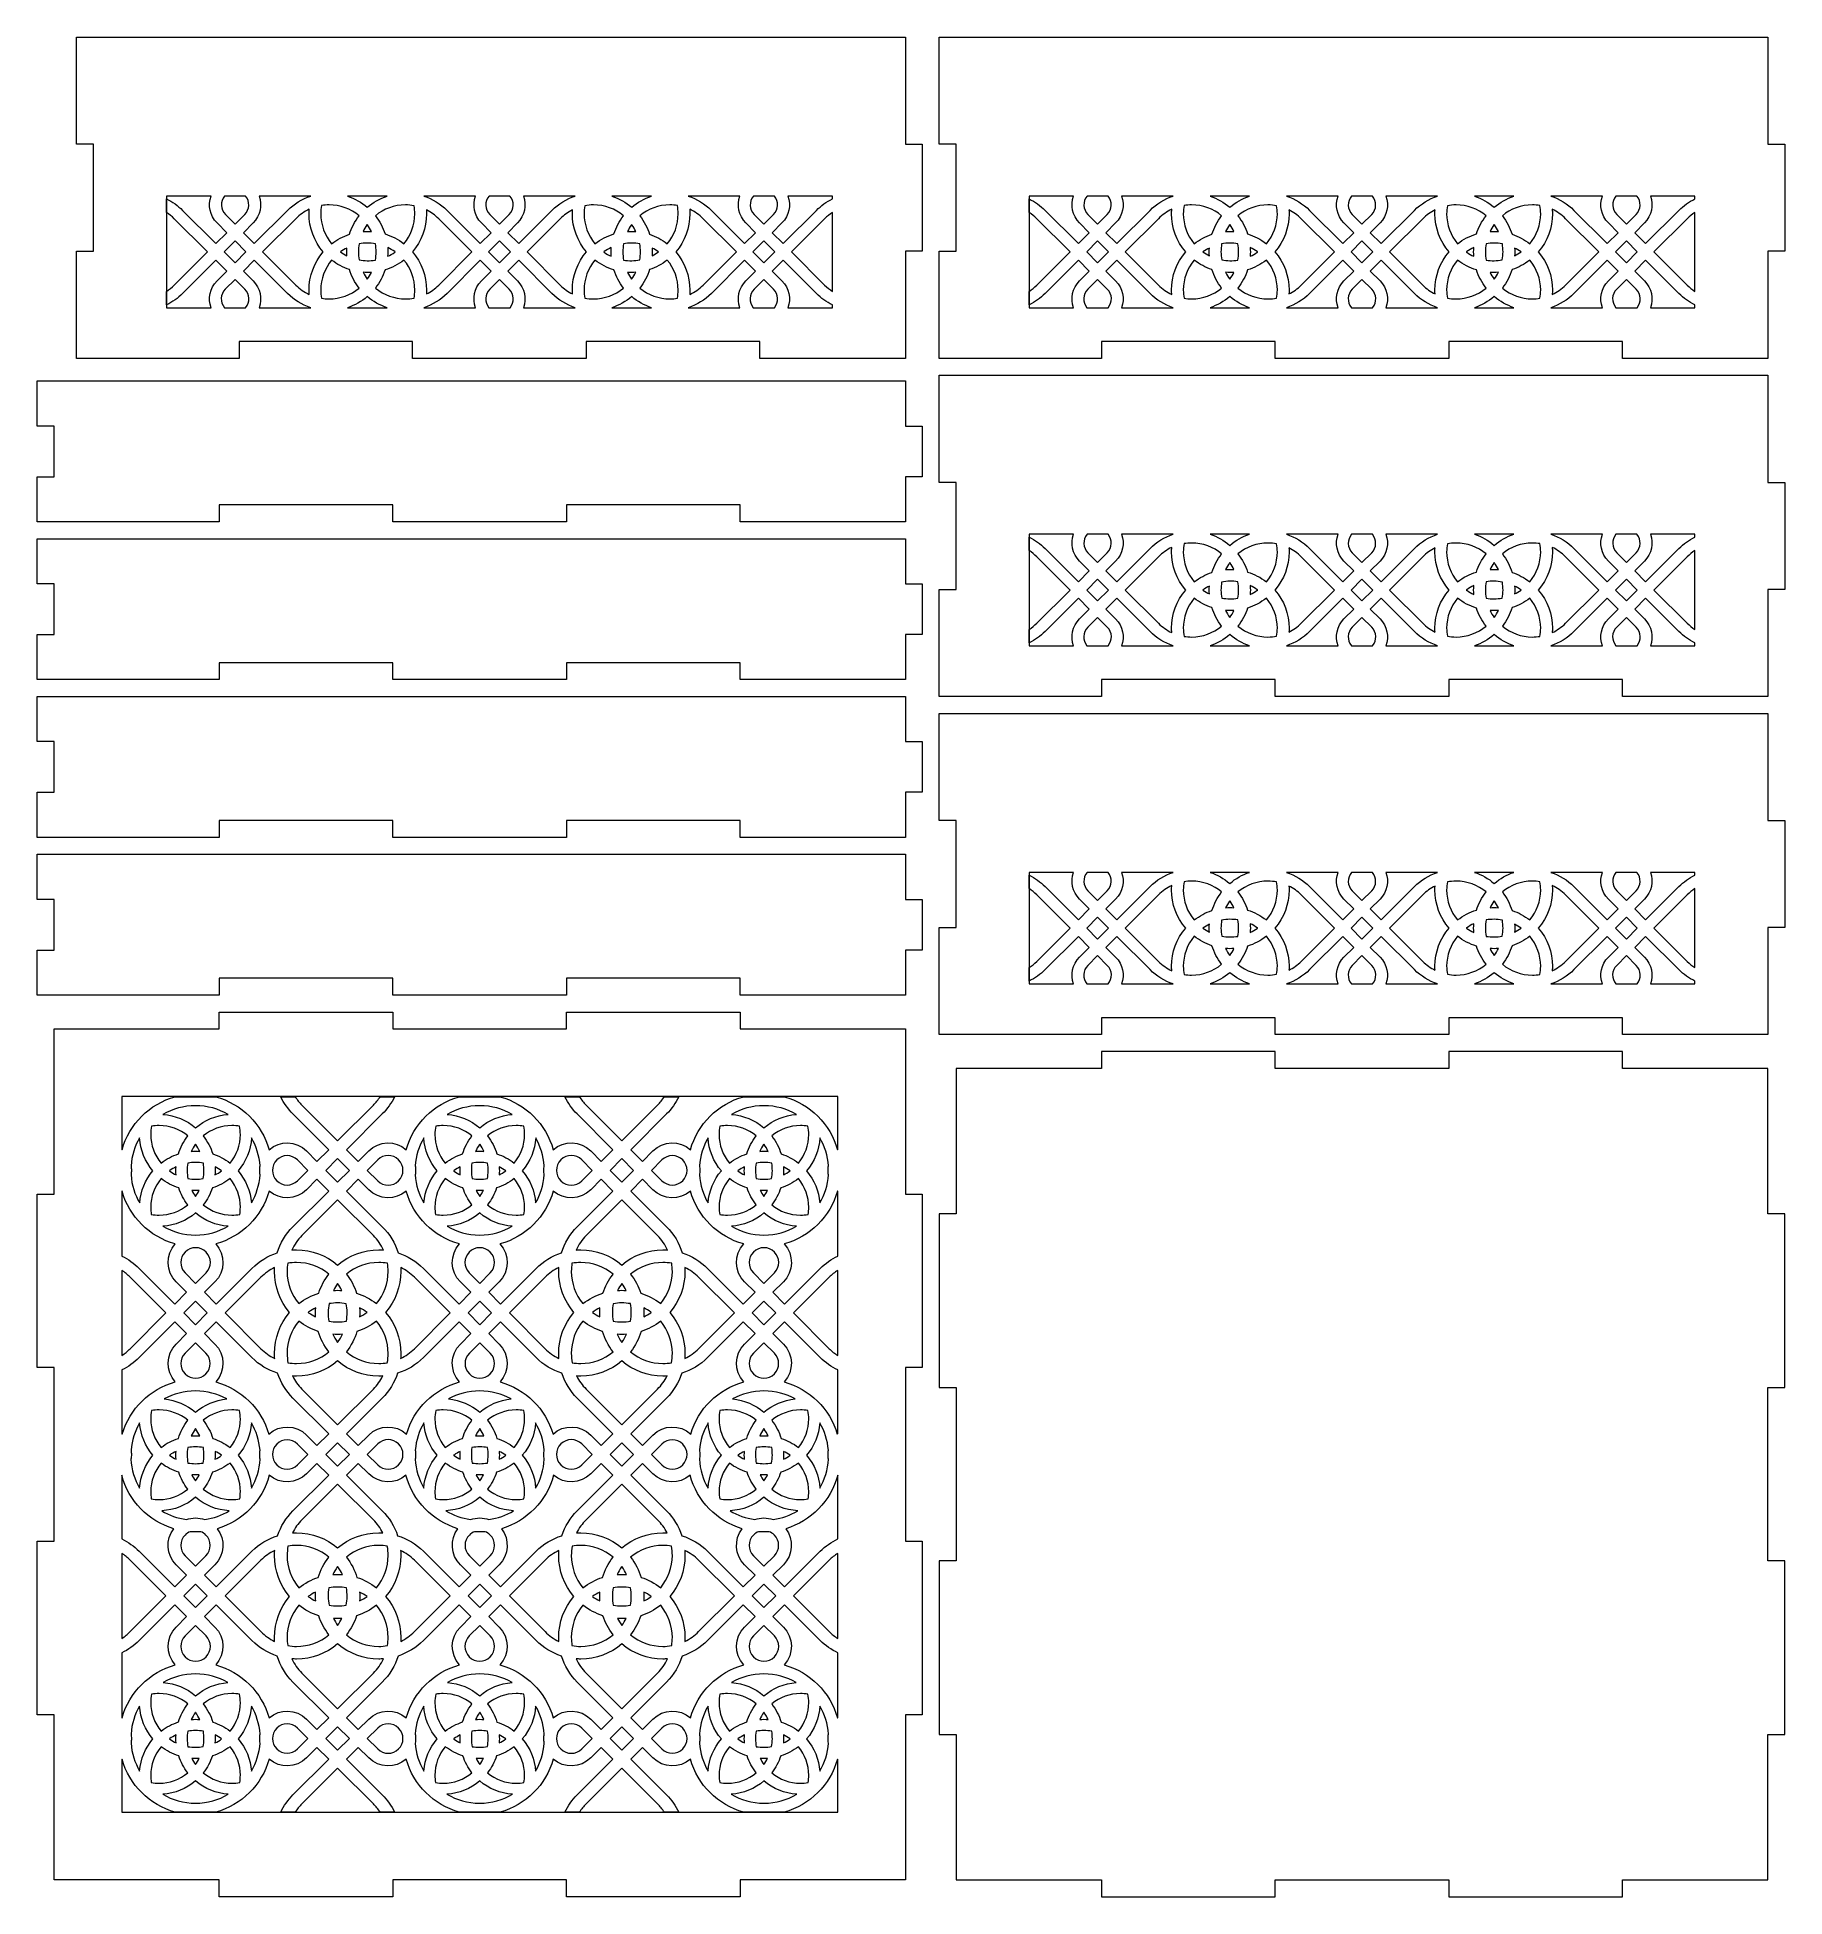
# Model space of a CAD drawing. Header units: millimetres. Extents: x 6 to 316, y -165 to 165.
import ezdxf

# ---------------------------------------------------------------- set-up
doc = ezdxf.new("R2010")
doc.units = ezdxf.units.MM
doc.header["$MEASUREMENT"] = 0
doc.layers.add('Camada 1', color=7, linetype='Continuous')

msp = doc.modelspace()

# ---------------------------------------------------------------- linework, layer by layer
at = {"layer": 'Camada 1', "color": 250, "lineweight": 20}
for points, knots in [([(133.8651, 108), (133.8651, 108), (159.6651, 108), (159.6651, 108), (159.6651, 108), (159.6651, 108), (159.6651, 127), (159.6651, 127), (159.6651, 127), (159.6651, 127), (162.6655, 127), (162.6655, 127), (162.6655, 127), (162.6655, 127), (162.6655, 146), (162.6655, 146), (162.6655, 146), (162.6655, 146), (159.6651, 146), (159.6651, 146), (159.6651, 146), (159.6651, 146), (159.6651, 165), (159.6651, 165), (159.6651, 165), (159.6651, 165), (12.6647, 165), (12.6647, 165), (12.6647, 165), (12.6647, 165), (12.6647, 146), (12.6647, 146), (12.6647, 146), (12.6647, 146), (15.6651, 146), (15.6651, 146), (15.6651, 146), (15.6651, 146), (15.6651, 127), (15.6651, 127), (15.6651, 127), (15.6651, 127), (12.6647, 127), (12.6647, 127), (12.6647, 127), (12.6647, 127), (12.6647, 108), (12.6647, 108), (12.6647, 108), (12.6647, 108), (41.4651, 108), (41.4651, 108), (41.4651, 108), (41.4651, 108), (41.4651, 111), (41.4651, 111), (41.4651, 111), (41.4651, 111), (72.2651, 111), (72.2651, 111), (72.2651, 111), (72.2651, 111), (72.2651, 108), (72.2651, 108), (72.2651, 108), (72.2651, 108), (103.0651, 108), (103.0651, 108), (103.0651, 108), (103.0651, 108), (103.0651, 111), (103.0651, 111), (103.0651, 111), (103.0651, 111), (133.8651, 111), (133.8651, 111), (133.8651, 111), (133.8651, 111), (133.8651, 108), (133.8651, 108)], [0, 0, 0, 0, 0.04761905, 0.04761905, 0.04761905, 0.04761905, 0.0952381, 0.0952381, 0.0952381, 0.0952381, 0.14285714, 0.14285714, 0.14285714, 0.14285714, 0.19047619, 0.19047619, 0.19047619, 0.19047619, 0.23809524, 0.23809524, 0.23809524, 0.23809524, 0.28571429, 0.28571429, 0.28571429, 0.28571429, 0.33333333, 0.33333333, 0.33333333, 0.33333333, 0.38095238, 0.38095238, 0.38095238, 0.38095238, 0.42857143, 0.42857143, 0.42857143, 0.42857143, 0.47619048, 0.47619048, 0.47619048, 0.47619048, 0.52380952, 0.52380952, 0.52380952, 0.52380952, 0.57142857, 0.57142857, 0.57142857, 0.57142857, 0.61904762, 0.61904762, 0.61904762, 0.61904762, 0.66666667, 0.66666667, 0.66666667, 0.66666667, 0.71428571, 0.71428571, 0.71428571, 0.71428571, 0.76190476, 0.76190476, 0.76190476, 0.76190476, 0.80952381, 0.80952381, 0.80952381, 0.80952381, 0.85714286, 0.85714286, 0.85714286, 0.85714286, 0.9047619, 0.9047619, 0.9047619, 0.9047619, 1, 1, 1, 1]), ([(256.0659, 111), (256.0659, 111), (286.8659, 111), (286.8659, 111), (286.8659, 111), (286.8659, 111), (286.8659, 108), (286.8659, 108), (286.8659, 108), (286.8659, 108), (312.6659, 108), (312.6659, 108), (312.6659, 108), (312.6659, 108), (312.6659, 127), (312.6659, 127), (312.6659, 127), (312.6659, 127), (315.6663, 127), (315.6663, 127), (315.6663, 127), (315.6663, 127), (315.6663, 146), (315.6663, 146), (315.6663, 146), (315.6663, 146), (312.6659, 146), (312.6659, 146), (312.6659, 146), (312.6659, 146), (312.6659, 165), (312.6659, 165), (312.6659, 165), (312.6659, 165), (165.6655, 165), (165.6655, 165), (165.6655, 165), (165.6655, 165), (165.6655, 146), (165.6655, 146), (165.6655, 146), (165.6655, 146), (168.6659, 146), (168.6659, 146), (168.6659, 146), (168.6659, 146), (168.6659, 127), (168.6659, 127), (168.6659, 127), (168.6659, 127), (165.6655, 127), (165.6655, 127), (165.6655, 127), (165.6655, 127), (165.6655, 108), (165.6655, 108), (165.6655, 108), (165.6655, 108), (194.4659, 108), (194.4659, 108), (194.4659, 108), (194.4659, 108), (194.4659, 111), (194.4659, 111), (194.4659, 111), (194.4659, 111), (225.2659, 111), (225.2659, 111), (225.2659, 111), (225.2659, 111), (225.2659, 108), (225.2659, 108), (225.2659, 108), (225.2659, 108), (256.0659, 108), (256.0659, 108), (256.0659, 108), (256.0659, 108), (256.0659, 111), (256.0659, 111)], [0, 0, 0, 0, 0.04761905, 0.04761905, 0.04761905, 0.04761905, 0.0952381, 0.0952381, 0.0952381, 0.0952381, 0.14285714, 0.14285714, 0.14285714, 0.14285714, 0.19047619, 0.19047619, 0.19047619, 0.19047619, 0.23809524, 0.23809524, 0.23809524, 0.23809524, 0.28571429, 0.28571429, 0.28571429, 0.28571429, 0.33333333, 0.33333333, 0.33333333, 0.33333333, 0.38095238, 0.38095238, 0.38095238, 0.38095238, 0.42857143, 0.42857143, 0.42857143, 0.42857143, 0.47619048, 0.47619048, 0.47619048, 0.47619048, 0.52380952, 0.52380952, 0.52380952, 0.52380952, 0.57142857, 0.57142857, 0.57142857, 0.57142857, 0.61904762, 0.61904762, 0.61904762, 0.61904762, 0.66666667, 0.66666667, 0.66666667, 0.66666667, 0.71428571, 0.71428571, 0.71428571, 0.71428571, 0.76190476, 0.76190476, 0.76190476, 0.76190476, 0.80952381, 0.80952381, 0.80952381, 0.80952381, 0.85714286, 0.85714286, 0.85714286, 0.85714286, 0.9047619, 0.9047619, 0.9047619, 0.9047619, 1, 1, 1, 1]), ([(36.5132, 136.797), (35.9254, 135.1931), (36.2751, 133.3232), (37.5626, 132.0358), (37.5626, 132.0358), (37.5626, 132.0358), (39.2896, 130.3088), (39.2896, 130.3088), (39.2896, 130.3088), (39.2896, 130.3088), (37.3531, 128.3724), (37.3531, 128.3724), (37.3531, 128.3724), (37.3531, 128.3724), (31.4569, 134.2684), (31.4569, 134.2684), (31.4569, 134.2684), (30.6203, 135.1052), (29.6561, 135.7848), (28.61, 136.2887), (28.61, 136.2887), (28.61, 136.2887), (28.61, 133.9031), (28.61, 133.9031), (28.61, 133.9031), (29.1019, 133.5858), (29.5625, 133.2148), (29.9829, 132.7945), (29.9829, 132.7945), (29.9829, 132.7945), (35.879, 126.8985), (35.879, 126.8985), (35.879, 126.8985), (35.879, 126.8985), (29.9829, 121.0023), (29.9829, 121.0023), (29.9829, 121.0023), (29.5625, 120.582), (29.1019, 120.2112), (28.61, 119.8936), (28.61, 119.8936), (28.61, 119.8936), (28.61, 117.5081), (28.61, 117.5081), (28.61, 117.5081), (29.6561, 118.012), (30.6203, 118.6917), (31.4569, 119.5283), (31.4569, 119.5283), (31.4569, 119.5283), (37.3531, 125.4244), (37.3531, 125.4244), (37.3531, 125.4244), (37.3531, 125.4244), (39.2896, 123.4879), (39.2896, 123.4879), (39.2896, 123.4879), (39.2896, 123.4879), (37.5627, 121.7611), (37.5627, 121.7611), (37.5627, 121.7611), (36.2752, 120.4737), (35.9254, 118.604), (36.5131, 117), (36.5131, 117), (36.5131, 117), (28.6067, 117), (28.6067, 117), (28.6067, 117), (28.6067, 117), (28.6067, 136.797), (28.6067, 136.797), (28.6067, 136.797), (28.6067, 136.797), (36.5132, 136.797), (36.5132, 136.797)], [0, 0, 0, 0, 0.05, 0.05, 0.05, 0.05, 0.1, 0.1, 0.1, 0.1, 0.15, 0.15, 0.15, 0.15, 0.2, 0.2, 0.2, 0.2, 0.25, 0.25, 0.25, 0.25, 0.3, 0.3, 0.3, 0.3, 0.35, 0.35, 0.35, 0.35, 0.4, 0.4, 0.4, 0.4, 0.45, 0.45, 0.45, 0.45, 0.5, 0.5, 0.5, 0.5, 0.55, 0.55, 0.55, 0.55, 0.6, 0.6, 0.6, 0.6, 0.65, 0.65, 0.65, 0.65, 0.7, 0.7, 0.7, 0.7, 0.75, 0.75, 0.75, 0.75, 0.8, 0.8, 0.8, 0.8, 0.85, 0.85, 0.85, 0.85, 0.9, 0.9, 0.9, 0.9, 1, 1, 1, 1]), ([(42.6212, 136.797), (43.4236, 135.8439), (43.3761, 134.4187), (42.4789, 133.5213), (42.4789, 133.5213), (42.4789, 133.5213), (40.7635, 131.806), (40.7635, 131.806), (40.7635, 131.806), (40.7635, 131.806), (39.0482, 133.5213), (39.0482, 133.5213), (39.0482, 133.5213), (38.151, 134.4187), (38.1035, 135.8439), (38.9059, 136.797), (38.9059, 136.797), (38.9059, 136.797), (42.6212, 136.797), (42.6212, 136.797)], [0, 0, 0, 0, 0.16666667, 0.16666667, 0.16666667, 0.16666667, 0.33333333, 0.33333333, 0.33333333, 0.33333333, 0.5, 0.5, 0.5, 0.5, 0.66666667, 0.66666667, 0.66666667, 0.66666667, 1, 1, 1, 1]), ([(50.0701, 134.2684), (50.0701, 134.2684), (44.1739, 128.3724), (44.1739, 128.3724), (44.1739, 128.3724), (44.1739, 128.3724), (42.2374, 130.3088), (42.2374, 130.3088), (42.2374, 130.3088), (42.2374, 130.3088), (43.9645, 132.0358), (43.9645, 132.0358), (43.9645, 132.0358), (45.2519, 133.3232), (45.6016, 135.1931), (45.0138, 136.797), (45.0138, 136.797), (45.0138, 136.797), (54.1767, 136.797), (54.1767, 136.797), (54.1767, 136.797), (52.6431, 136.2916), (51.2332, 135.4317), (50.0701, 134.2684)], [0, 0, 0, 0, 0.14285714, 0.14285714, 0.14285714, 0.14285714, 0.28571429, 0.28571429, 0.28571429, 0.28571429, 0.42857143, 0.42857143, 0.42857143, 0.42857143, 0.57142857, 0.57142857, 0.57142857, 0.57142857, 0.71428571, 0.71428571, 0.71428571, 0.71428571, 1, 1, 1, 1]), ([(60.7053, 136.797), (60.7053, 136.797), (67.7249, 136.797), (67.7249, 136.797), (67.7249, 136.797), (66.4353, 136.3715), (65.243, 135.6982), (64.2151, 134.8192), (64.2151, 134.8192), (63.1872, 135.6982), (61.9948, 136.3715), (60.7053, 136.797)], [0, 0, 0, 0, 0.25, 0.25, 0.25, 0.25, 0.5, 0.5, 0.5, 0.5, 1, 1, 1, 1]), ([(74.2548, 136.7969), (74.2548, 136.7969), (83.4162, 136.797), (83.4162, 136.797), (83.4162, 136.797), (82.8285, 135.1931), (83.1782, 133.3233), (84.4657, 132.0358), (84.4657, 132.0358), (84.4657, 132.0358), (86.1928, 130.3088), (86.1928, 130.3088), (86.1928, 130.3088), (86.1928, 130.3088), (84.2563, 128.3724), (84.2563, 128.3724), (84.2563, 128.3724), (84.2563, 128.3724), (78.36, 134.2684), (78.36, 134.2684), (78.36, 134.2684), (77.1971, 135.4314), (75.7879, 136.291), (74.2548, 136.7969)], [0, 0, 0, 0, 0.14285714, 0.14285714, 0.14285714, 0.14285714, 0.28571429, 0.28571429, 0.28571429, 0.28571429, 0.42857143, 0.42857143, 0.42857143, 0.42857143, 0.57142857, 0.57142857, 0.57142857, 0.57142857, 0.71428571, 0.71428571, 0.71428571, 0.71428571, 1, 1, 1, 1]), ([(89.5243, 136.797), (90.3268, 135.8439), (90.2793, 134.4187), (89.382, 133.5213), (89.382, 133.5213), (89.382, 133.5213), (87.6667, 131.806), (87.6667, 131.806), (87.6667, 131.806), (87.6667, 131.806), (85.9514, 133.5213), (85.9514, 133.5213), (85.9514, 133.5213), (85.0541, 134.4187), (85.0066, 135.8439), (85.8091, 136.797), (85.8091, 136.797), (85.8091, 136.797), (89.5243, 136.797), (89.5243, 136.797)], [0, 0, 0, 0, 0.16666667, 0.16666667, 0.16666667, 0.16666667, 0.33333333, 0.33333333, 0.33333333, 0.33333333, 0.5, 0.5, 0.5, 0.5, 0.66666667, 0.66666667, 0.66666667, 0.66666667, 1, 1, 1, 1]), ([(96.9733, 134.2684), (96.9733, 134.2684), (91.0771, 128.3724), (91.0771, 128.3724), (91.0771, 128.3724), (91.0771, 128.3724), (89.1406, 130.3088), (89.1406, 130.3088), (89.1406, 130.3088), (89.1406, 130.3088), (90.8676, 132.0358), (90.8676, 132.0358), (90.8676, 132.0358), (92.155, 133.3232), (92.5049, 135.193), (91.9172, 136.797), (91.9172, 136.797), (91.9172, 136.797), (101.0785, 136.7969), (101.0785, 136.7969), (101.0785, 136.7969), (99.5454, 136.291), (98.1361, 135.4314), (96.9733, 134.2684)], [0, 0, 0, 0, 0.14285714, 0.14285714, 0.14285714, 0.14285714, 0.28571429, 0.28571429, 0.28571429, 0.28571429, 0.42857143, 0.42857143, 0.42857143, 0.42857143, 0.57142857, 0.57142857, 0.57142857, 0.57142857, 0.71428571, 0.71428571, 0.71428571, 0.71428571, 1, 1, 1, 1]), ([(107.6084, 136.797), (107.6084, 136.797), (114.628, 136.797), (114.628, 136.797), (114.628, 136.797), (113.3384, 136.3715), (112.1461, 135.6982), (111.1182, 134.8192), (111.1182, 134.8192), (110.0903, 135.6982), (108.898, 136.3715), (107.6084, 136.797)], [0, 0, 0, 0, 0.25, 0.25, 0.25, 0.25, 0.5, 0.5, 0.5, 0.5, 1, 1, 1, 1]), ([(131.3688, 132.0358), (131.3688, 132.0358), (133.096, 130.3088), (133.096, 130.3088), (133.096, 130.3088), (133.096, 130.3088), (131.1595, 128.3724), (131.1595, 128.3724), (131.1595, 128.3724), (131.1595, 128.3724), (125.2632, 134.2684), (125.2632, 134.2684), (125.2632, 134.2684), (124.1, 135.4317), (122.6901, 136.2916), (121.1566, 136.797), (121.1566, 136.797), (121.1566, 136.797), (130.3196, 136.797), (130.3196, 136.797), (130.3196, 136.797), (129.7317, 135.1931), (130.0814, 133.3232), (131.3688, 132.0358)], [0, 0, 0, 0, 0.14285714, 0.14285714, 0.14285714, 0.14285714, 0.28571429, 0.28571429, 0.28571429, 0.28571429, 0.42857143, 0.42857143, 0.42857143, 0.42857143, 0.57142857, 0.57142857, 0.57142857, 0.57142857, 0.71428571, 0.71428571, 0.71428571, 0.71428571, 1, 1, 1, 1]), ([(132.7122, 136.797), (132.7122, 136.797), (136.4274, 136.797), (136.4274, 136.797), (136.4274, 136.797), (137.2298, 135.8439), (137.1823, 134.4187), (136.2851, 133.5213), (136.2851, 133.5213), (136.2851, 133.5213), (134.5698, 131.806), (134.5698, 131.806), (134.5698, 131.806), (134.5698, 131.806), (132.8545, 133.5213), (132.8545, 133.5213), (132.8545, 133.5213), (131.9573, 134.4187), (131.9098, 135.8439), (132.7122, 136.797)], [0, 0, 0, 0, 0.16666667, 0.16666667, 0.16666667, 0.16666667, 0.33333333, 0.33333333, 0.33333333, 0.33333333, 0.5, 0.5, 0.5, 0.5, 0.66666667, 0.66666667, 0.66666667, 0.66666667, 1, 1, 1, 1]), ([(137.7707, 132.0358), (139.0582, 133.3232), (139.408, 135.1931), (138.8202, 136.797), (138.8202, 136.797), (138.8202, 136.797), (146.7234, 136.797), (146.7234, 136.797), (146.7234, 136.797), (146.7234, 136.797), (146.7234, 136.2887), (146.7234, 136.2887), (146.7234, 136.2887), (145.6773, 135.7849), (144.713, 135.1052), (143.8765, 134.2684), (143.8765, 134.2684), (143.8765, 134.2684), (137.9803, 128.3724), (137.9803, 128.3724), (137.9803, 128.3724), (137.9803, 128.3724), (136.0438, 130.3088), (136.0438, 130.3088), (136.0438, 130.3088), (136.0438, 130.3088), (137.7707, 132.0358), (137.7707, 132.0358)], [0, 0, 0, 0, 0.125, 0.125, 0.125, 0.125, 0.25, 0.25, 0.25, 0.25, 0.375, 0.375, 0.375, 0.375, 0.5, 0.5, 0.5, 0.5, 0.625, 0.625, 0.625, 0.625, 0.75, 0.75, 0.75, 0.75, 1, 1, 1, 1]), ([(189.514, 136.797), (188.9262, 135.1931), (189.2759, 133.3232), (190.5634, 132.0358), (190.5634, 132.0358), (190.5634, 132.0358), (192.2904, 130.3088), (192.2904, 130.3088), (192.2904, 130.3088), (192.2904, 130.3088), (190.3539, 128.3724), (190.3539, 128.3724), (190.3539, 128.3724), (190.3539, 128.3724), (184.4577, 134.2684), (184.4577, 134.2684), (184.4577, 134.2684), (183.6211, 135.1052), (182.6569, 135.7848), (181.6108, 136.2887), (181.6108, 136.2887), (181.6108, 136.2887), (181.6108, 133.9031), (181.6108, 133.9031), (181.6108, 133.9031), (182.1027, 133.5858), (182.5633, 133.2148), (182.9837, 132.7945), (182.9837, 132.7945), (182.9837, 132.7945), (188.8798, 126.8985), (188.8798, 126.8985), (188.8798, 126.8985), (188.8798, 126.8985), (182.9837, 121.0023), (182.9837, 121.0023), (182.9837, 121.0023), (182.5633, 120.582), (182.1027, 120.2112), (181.6108, 119.8936), (181.6108, 119.8936), (181.6108, 119.8936), (181.6108, 117.5081), (181.6108, 117.5081), (181.6108, 117.5081), (182.6569, 118.012), (183.6211, 118.6917), (184.4577, 119.5283), (184.4577, 119.5283), (184.4577, 119.5283), (190.3539, 125.4244), (190.3539, 125.4244), (190.3539, 125.4244), (190.3539, 125.4244), (192.2904, 123.4879), (192.2904, 123.4879), (192.2904, 123.4879), (192.2904, 123.4879), (190.5635, 121.7611), (190.5635, 121.7611), (190.5635, 121.7611), (189.276, 120.4737), (188.9262, 118.604), (189.5139, 117), (189.5139, 117), (189.5139, 117), (181.6075, 117), (181.6075, 117), (181.6075, 117), (181.6075, 117), (181.6075, 136.797), (181.6075, 136.797), (181.6075, 136.797), (181.6075, 136.797), (189.514, 136.797), (189.514, 136.797)], [0, 0, 0, 0, 0.05, 0.05, 0.05, 0.05, 0.1, 0.1, 0.1, 0.1, 0.15, 0.15, 0.15, 0.15, 0.2, 0.2, 0.2, 0.2, 0.25, 0.25, 0.25, 0.25, 0.3, 0.3, 0.3, 0.3, 0.35, 0.35, 0.35, 0.35, 0.4, 0.4, 0.4, 0.4, 0.45, 0.45, 0.45, 0.45, 0.5, 0.5, 0.5, 0.5, 0.55, 0.55, 0.55, 0.55, 0.6, 0.6, 0.6, 0.6, 0.65, 0.65, 0.65, 0.65, 0.7, 0.7, 0.7, 0.7, 0.75, 0.75, 0.75, 0.75, 0.8, 0.8, 0.8, 0.8, 0.85, 0.85, 0.85, 0.85, 0.9, 0.9, 0.9, 0.9, 1, 1, 1, 1]), ([(195.622, 136.797), (196.4244, 135.8439), (196.3769, 134.4187), (195.4797, 133.5213), (195.4797, 133.5213), (195.4797, 133.5213), (193.7643, 131.806), (193.7643, 131.806), (193.7643, 131.806), (193.7643, 131.806), (192.049, 133.5213), (192.049, 133.5213), (192.049, 133.5213), (191.1518, 134.4187), (191.1043, 135.8439), (191.9067, 136.797), (191.9067, 136.797), (191.9067, 136.797), (195.622, 136.797), (195.622, 136.797)], [0, 0, 0, 0, 0.16666667, 0.16666667, 0.16666667, 0.16666667, 0.33333333, 0.33333333, 0.33333333, 0.33333333, 0.5, 0.5, 0.5, 0.5, 0.66666667, 0.66666667, 0.66666667, 0.66666667, 1, 1, 1, 1]), ([(203.0709, 134.2684), (203.0709, 134.2684), (197.1747, 128.3724), (197.1747, 128.3724), (197.1747, 128.3724), (197.1747, 128.3724), (195.2382, 130.3088), (195.2382, 130.3088), (195.2382, 130.3088), (195.2382, 130.3088), (196.9653, 132.0358), (196.9653, 132.0358), (196.9653, 132.0358), (198.2527, 133.3232), (198.6024, 135.1931), (198.0146, 136.797), (198.0146, 136.797), (198.0146, 136.797), (207.1775, 136.797), (207.1775, 136.797), (207.1775, 136.797), (205.6439, 136.2916), (204.234, 135.4317), (203.0709, 134.2684)], [0, 0, 0, 0, 0.14285714, 0.14285714, 0.14285714, 0.14285714, 0.28571429, 0.28571429, 0.28571429, 0.28571429, 0.42857143, 0.42857143, 0.42857143, 0.42857143, 0.57142857, 0.57142857, 0.57142857, 0.57142857, 0.71428571, 0.71428571, 0.71428571, 0.71428571, 1, 1, 1, 1]), ([(213.7061, 136.797), (213.7061, 136.797), (220.7257, 136.797), (220.7257, 136.797), (220.7257, 136.797), (219.4361, 136.3715), (218.2438, 135.6982), (217.2159, 134.8192), (217.2159, 134.8192), (216.188, 135.6982), (214.9956, 136.3715), (213.7061, 136.797)], [0, 0, 0, 0, 0.25, 0.25, 0.25, 0.25, 0.5, 0.5, 0.5, 0.5, 1, 1, 1, 1]), ([(227.2556, 136.7969), (227.2556, 136.7969), (236.417, 136.797), (236.417, 136.797), (236.417, 136.797), (235.8293, 135.1931), (236.179, 133.3233), (237.4665, 132.0358), (237.4665, 132.0358), (237.4665, 132.0358), (239.1936, 130.3088), (239.1936, 130.3088), (239.1936, 130.3088), (239.1936, 130.3088), (237.2571, 128.3724), (237.2571, 128.3724), (237.2571, 128.3724), (237.2571, 128.3724), (231.3608, 134.2684), (231.3608, 134.2684), (231.3608, 134.2684), (230.1979, 135.4314), (228.7887, 136.291), (227.2556, 136.7969)], [0, 0, 0, 0, 0.14285714, 0.14285714, 0.14285714, 0.14285714, 0.28571429, 0.28571429, 0.28571429, 0.28571429, 0.42857143, 0.42857143, 0.42857143, 0.42857143, 0.57142857, 0.57142857, 0.57142857, 0.57142857, 0.71428571, 0.71428571, 0.71428571, 0.71428571, 1, 1, 1, 1]), ([(242.5251, 136.797), (243.3276, 135.8439), (243.2801, 134.4187), (242.3828, 133.5213), (242.3828, 133.5213), (242.3828, 133.5213), (240.6675, 131.806), (240.6675, 131.806), (240.6675, 131.806), (240.6675, 131.806), (238.9522, 133.5213), (238.9522, 133.5213), (238.9522, 133.5213), (238.0549, 134.4187), (238.0074, 135.8439), (238.8099, 136.797), (238.8099, 136.797), (238.8099, 136.797), (242.5251, 136.797), (242.5251, 136.797)], [0, 0, 0, 0, 0.16666667, 0.16666667, 0.16666667, 0.16666667, 0.33333333, 0.33333333, 0.33333333, 0.33333333, 0.5, 0.5, 0.5, 0.5, 0.66666667, 0.66666667, 0.66666667, 0.66666667, 1, 1, 1, 1]), ([(244.918, 136.797), (244.918, 136.797), (254.0793, 136.7969), (254.0793, 136.7969), (254.0793, 136.7969), (252.5462, 136.291), (251.1369, 135.4314), (249.9741, 134.2684), (249.9741, 134.2684), (249.9741, 134.2684), (244.0779, 128.3724), (244.0779, 128.3724), (244.0779, 128.3724), (244.0779, 128.3724), (242.1414, 130.3088), (242.1414, 130.3088), (242.1414, 130.3088), (242.1414, 130.3088), (243.8684, 132.0358), (243.8684, 132.0358), (243.8684, 132.0358), (245.1558, 133.3232), (245.5057, 135.193), (244.918, 136.797)], [0, 0, 0, 0, 0.14285714, 0.14285714, 0.14285714, 0.14285714, 0.28571429, 0.28571429, 0.28571429, 0.28571429, 0.42857143, 0.42857143, 0.42857143, 0.42857143, 0.57142857, 0.57142857, 0.57142857, 0.57142857, 0.71428571, 0.71428571, 0.71428571, 0.71428571, 1, 1, 1, 1]), ([(260.6092, 136.797), (260.6092, 136.797), (267.6288, 136.797), (267.6288, 136.797), (267.6288, 136.797), (266.3392, 136.3715), (265.1469, 135.6982), (264.119, 134.8192), (264.119, 134.8192), (263.0911, 135.6982), (261.8988, 136.3715), (260.6092, 136.797)], [0, 0, 0, 0, 0.25, 0.25, 0.25, 0.25, 0.5, 0.5, 0.5, 0.5, 1, 1, 1, 1]), ([(274.1574, 136.797), (274.1574, 136.797), (283.3204, 136.797), (283.3204, 136.797), (283.3204, 136.797), (282.7325, 135.1931), (283.0822, 133.3232), (284.3696, 132.0358), (284.3696, 132.0358), (284.3696, 132.0358), (286.0968, 130.3088), (286.0968, 130.3088), (286.0968, 130.3088), (286.0968, 130.3088), (284.1603, 128.3724), (284.1603, 128.3724), (284.1603, 128.3724), (284.1603, 128.3724), (278.264, 134.2684), (278.264, 134.2684), (278.264, 134.2684), (277.1008, 135.4317), (275.6909, 136.2916), (274.1574, 136.797)], [0, 0, 0, 0, 0.14285714, 0.14285714, 0.14285714, 0.14285714, 0.28571429, 0.28571429, 0.28571429, 0.28571429, 0.42857143, 0.42857143, 0.42857143, 0.42857143, 0.57142857, 0.57142857, 0.57142857, 0.57142857, 0.71428571, 0.71428571, 0.71428571, 0.71428571, 1, 1, 1, 1]), ([(285.713, 136.797), (285.713, 136.797), (289.4282, 136.797), (289.4282, 136.797), (289.4282, 136.797), (290.2306, 135.8439), (290.1831, 134.4187), (289.2859, 133.5213), (289.2859, 133.5213), (289.2859, 133.5213), (287.5706, 131.806), (287.5706, 131.806), (287.5706, 131.806), (287.5706, 131.806), (285.8553, 133.5213), (285.8553, 133.5213), (285.8553, 133.5213), (284.9581, 134.4187), (284.9106, 135.8439), (285.713, 136.797)], [0, 0, 0, 0, 0.16666667, 0.16666667, 0.16666667, 0.16666667, 0.33333333, 0.33333333, 0.33333333, 0.33333333, 0.5, 0.5, 0.5, 0.5, 0.66666667, 0.66666667, 0.66666667, 0.66666667, 1, 1, 1, 1]), ([(291.821, 136.797), (291.821, 136.797), (299.7242, 136.797), (299.7242, 136.797), (299.7242, 136.797), (299.7242, 136.797), (299.7242, 136.2887), (299.7242, 136.2887), (299.7242, 136.2887), (298.6781, 135.7849), (297.7138, 135.1052), (296.8773, 134.2684), (296.8773, 134.2684), (296.8773, 134.2684), (290.9811, 128.3724), (290.9811, 128.3724), (290.9811, 128.3724), (290.9811, 128.3724), (289.0446, 130.3088), (289.0446, 130.3088), (289.0446, 130.3088), (289.0446, 130.3088), (290.7715, 132.0358), (290.7715, 132.0358), (290.7715, 132.0358), (292.059, 133.3232), (292.4088, 135.1931), (291.821, 136.797)], [0, 0, 0, 0, 0.125, 0.125, 0.125, 0.125, 0.25, 0.25, 0.25, 0.25, 0.375, 0.375, 0.375, 0.375, 0.5, 0.5, 0.5, 0.5, 0.625, 0.625, 0.625, 0.625, 0.75, 0.75, 0.75, 0.75, 1, 1, 1, 1]), ([(53.888, 120.1235), (53.888, 119.8614), (53.8981, 119.6003), (53.9175, 119.341), (53.9175, 119.341), (53.0438, 119.7482), (52.2389, 120.3076), (51.544, 121.0023), (51.544, 121.0023), (51.544, 121.0023), (45.648, 126.8985), (45.648, 126.8985), (45.648, 126.8985), (45.648, 126.8985), (51.544, 132.7945), (51.544, 132.7945), (51.544, 132.7945), (52.2389, 133.4893), (53.0438, 134.0485), (53.9175, 134.456), (53.9175, 134.456), (53.898, 134.1965), (53.888, 133.9353), (53.888, 133.6733), (53.888, 133.6733), (53.888, 131.1888), (54.7754, 128.7864), (56.3903, 126.8984), (56.3903, 126.8984), (54.7754, 125.0105), (53.888, 122.6078), (53.888, 120.1235)], [0, 0, 0, 0, 0.11111111, 0.11111111, 0.11111111, 0.11111111, 0.22222222, 0.22222222, 0.22222222, 0.22222222, 0.33333333, 0.33333333, 0.33333333, 0.33333333, 0.44444444, 0.44444444, 0.44444444, 0.44444444, 0.55555556, 0.55555556, 0.55555556, 0.55555556, 0.66666667, 0.66666667, 0.66666667, 0.66666667, 0.77777778, 0.77777778, 0.77777778, 0.77777778, 1, 1, 1, 1]), ([(61.044, 130.0223), (59.9242, 129.6537), (58.858, 129.0923), (57.899, 128.3428), (57.899, 128.3428), (56.6542, 129.8403), (55.9726, 131.7262), (55.9726, 133.6733), (55.9726, 133.6733), (55.9726, 134.1645), (56.0161, 134.6513), (56.1007, 135.1285), (56.1007, 135.1285), (56.5407, 135.2001), (56.9885, 135.2367), (57.4402, 135.2367), (57.4402, 135.2367), (59.4227, 135.2367), (61.2998, 134.5334), (62.7719, 133.3094), (62.7719, 133.3094), (61.9824, 132.2973), (61.4083, 131.1828), (61.044, 130.0223)], [0, 0, 0, 0, 0.14285714, 0.14285714, 0.14285714, 0.14285714, 0.28571429, 0.28571429, 0.28571429, 0.28571429, 0.42857143, 0.42857143, 0.42857143, 0.42857143, 0.57142857, 0.57142857, 0.57142857, 0.57142857, 0.71428571, 0.71428571, 0.71428571, 0.71428571, 1, 1, 1, 1]), ([(72.6494, 133.6733), (72.6494, 131.6907), (71.9461, 129.8137), (70.7219, 128.3415), (70.7219, 128.3415), (69.6892, 129.1472), (68.5498, 129.7283), (67.3639, 130.091), (67.3639, 130.091), (66.9987, 131.2269), (66.4321, 132.3174), (65.6582, 133.3094), (65.6582, 133.3094), (67.1303, 134.5334), (69.0074, 135.2367), (70.99, 135.2367), (70.99, 135.2367), (71.5094, 135.2367), (72.024, 135.1883), (72.5275, 135.0939), (72.5275, 135.0939), (72.6081, 134.6278), (72.6494, 134.1527), (72.6494, 133.6733)], [0, 0, 0, 0, 0.14285714, 0.14285714, 0.14285714, 0.14285714, 0.28571429, 0.28571429, 0.28571429, 0.28571429, 0.42857143, 0.42857143, 0.42857143, 0.42857143, 0.57142857, 0.57142857, 0.57142857, 0.57142857, 0.71428571, 0.71428571, 0.71428571, 0.71428571, 1, 1, 1, 1]), ([(82.7822, 126.8985), (82.7822, 126.8985), (76.8861, 121.0023), (76.8861, 121.0023), (76.8861, 121.0023), (76.2443, 120.3605), (75.5084, 119.8343), (74.7111, 119.4366), (74.7111, 119.4366), (74.7261, 119.6646), (74.7339, 119.8936), (74.7339, 120.1235), (74.7339, 120.1235), (74.7339, 122.6537), (73.8177, 125.0438), (72.2317, 126.8984), (72.2317, 126.8984), (73.8177, 128.753), (74.7339, 131.143), (74.7339, 133.6733), (74.7339, 133.6733), (74.7339, 133.9031), (74.7261, 134.1322), (74.7111, 134.3602), (74.7111, 134.3602), (75.5084, 133.9627), (76.2443, 133.4363), (76.8861, 132.7945), (76.8861, 132.7945), (76.8861, 132.7945), (82.7822, 126.8985), (82.7822, 126.8985)], [0, 0, 0, 0, 0.11111111, 0.11111111, 0.11111111, 0.11111111, 0.22222222, 0.22222222, 0.22222222, 0.22222222, 0.33333333, 0.33333333, 0.33333333, 0.33333333, 0.44444444, 0.44444444, 0.44444444, 0.44444444, 0.55555556, 0.55555556, 0.55555556, 0.55555556, 0.66666667, 0.66666667, 0.66666667, 0.66666667, 0.77777778, 0.77777778, 0.77777778, 0.77777778, 1, 1, 1, 1]), ([(100.5993, 133.6733), (100.5993, 131.143), (101.5156, 128.753), (103.1016, 126.8984), (103.1016, 126.8984), (101.5156, 125.0438), (100.5993, 122.6537), (100.5993, 120.1235), (100.5993, 120.1235), (100.5993, 119.8936), (100.6072, 119.6646), (100.6223, 119.4366), (100.6223, 119.4366), (99.8249, 119.8343), (99.089, 120.3605), (98.4473, 121.0023), (98.4473, 121.0023), (98.4473, 121.0023), (92.5511, 126.8985), (92.5511, 126.8985), (92.5511, 126.8985), (92.5511, 126.8985), (98.4473, 132.7945), (98.4473, 132.7945), (98.4473, 132.7945), (99.089, 133.4363), (99.8249, 133.9627), (100.6223, 134.3602), (100.6223, 134.3602), (100.6072, 134.1322), (100.5993, 133.9031), (100.5993, 133.6733)], [0, 0, 0, 0, 0.11111111, 0.11111111, 0.11111111, 0.11111111, 0.22222222, 0.22222222, 0.22222222, 0.22222222, 0.33333333, 0.33333333, 0.33333333, 0.33333333, 0.44444444, 0.44444444, 0.44444444, 0.44444444, 0.55555556, 0.55555556, 0.55555556, 0.55555556, 0.66666667, 0.66666667, 0.66666667, 0.66666667, 0.77777778, 0.77777778, 0.77777778, 0.77777778, 1, 1, 1, 1]), ([(104.3433, 135.2367), (106.3259, 135.2367), (108.203, 134.5334), (109.6751, 133.3094), (109.6751, 133.3094), (108.9012, 132.3174), (108.3346, 131.2269), (107.9695, 130.091), (107.9695, 130.091), (106.7836, 129.7283), (105.6441, 129.1472), (104.6114, 128.3415), (104.6114, 128.3415), (103.3873, 129.8137), (102.6839, 131.6907), (102.6839, 133.6733), (102.6839, 133.6733), (102.6839, 134.1527), (102.7253, 134.6278), (102.8059, 135.0939), (102.8059, 135.0939), (103.3093, 135.1883), (103.8238, 135.2367), (104.3433, 135.2367)], [0, 0, 0, 0, 0.14285714, 0.14285714, 0.14285714, 0.14285714, 0.28571429, 0.28571429, 0.28571429, 0.28571429, 0.42857143, 0.42857143, 0.42857143, 0.42857143, 0.57142857, 0.57142857, 0.57142857, 0.57142857, 0.71428571, 0.71428571, 0.71428571, 0.71428571, 1, 1, 1, 1]), ([(119.3607, 133.6733), (119.3607, 131.7262), (118.6791, 129.8403), (117.4343, 128.3428), (117.4343, 128.3428), (116.4754, 129.0923), (115.4091, 129.6537), (114.2893, 130.0223), (114.2893, 130.0223), (113.9251, 131.1828), (113.351, 132.2973), (112.5614, 133.3094), (112.5614, 133.3094), (114.0336, 134.5334), (115.9105, 135.2367), (117.8931, 135.2367), (117.8931, 135.2367), (118.3448, 135.2367), (118.7927, 135.2001), (119.2327, 135.1285), (119.2327, 135.1285), (119.3173, 134.6513), (119.3607, 134.1645), (119.3607, 133.6733)], [0, 0, 0, 0, 0.14285714, 0.14285714, 0.14285714, 0.14285714, 0.28571429, 0.28571429, 0.28571429, 0.28571429, 0.42857143, 0.42857143, 0.42857143, 0.42857143, 0.57142857, 0.57142857, 0.57142857, 0.57142857, 0.71428571, 0.71428571, 0.71428571, 0.71428571, 1, 1, 1, 1]), ([(123.7893, 132.7945), (123.7893, 132.7945), (129.6854, 126.8985), (129.6854, 126.8985), (129.6854, 126.8985), (129.6854, 126.8985), (123.7893, 121.0023), (123.7893, 121.0023), (123.7893, 121.0023), (123.0945, 120.3076), (122.2896, 119.7482), (121.4158, 119.341), (121.4158, 119.341), (121.4353, 119.6003), (121.4453, 119.8614), (121.4453, 120.1235), (121.4453, 120.1235), (121.4453, 122.6078), (120.5579, 125.0105), (118.9431, 126.8984), (118.9431, 126.8984), (120.5579, 128.7864), (121.4453, 131.1888), (121.4453, 133.6733), (121.4453, 133.6733), (121.4453, 133.9353), (121.4354, 134.1965), (121.4158, 134.456), (121.4158, 134.456), (122.2896, 134.0485), (123.0945, 133.4893), (123.7893, 132.7945)], [0, 0, 0, 0, 0.11111111, 0.11111111, 0.11111111, 0.11111111, 0.22222222, 0.22222222, 0.22222222, 0.22222222, 0.33333333, 0.33333333, 0.33333333, 0.33333333, 0.44444444, 0.44444444, 0.44444444, 0.44444444, 0.55555556, 0.55555556, 0.55555556, 0.55555556, 0.66666667, 0.66666667, 0.66666667, 0.66666667, 0.77777778, 0.77777778, 0.77777778, 0.77777778, 1, 1, 1, 1]), ([(139.4543, 126.8985), (139.4543, 126.8985), (145.3504, 132.7945), (145.3504, 132.7945), (145.3504, 132.7945), (145.7708, 133.2148), (146.2315, 133.5858), (146.7234, 133.9032), (146.7234, 133.9032), (146.7234, 133.9032), (146.7234, 119.8936), (146.7234, 119.8936), (146.7234, 119.8936), (146.2315, 120.2111), (145.7708, 120.582), (145.3504, 121.0023), (145.3504, 121.0023), (145.3504, 121.0023), (139.4543, 126.8985), (139.4543, 126.8985)], [0, 0, 0, 0, 0.16666667, 0.16666667, 0.16666667, 0.16666667, 0.33333333, 0.33333333, 0.33333333, 0.33333333, 0.5, 0.5, 0.5, 0.5, 0.66666667, 0.66666667, 0.66666667, 0.66666667, 1, 1, 1, 1]), ([(206.8888, 120.1235), (206.8888, 119.8614), (206.8989, 119.6003), (206.9183, 119.341), (206.9183, 119.341), (206.0446, 119.7482), (205.2397, 120.3076), (204.5448, 121.0023), (204.5448, 121.0023), (204.5448, 121.0023), (198.6488, 126.8985), (198.6488, 126.8985), (198.6488, 126.8985), (198.6488, 126.8985), (204.5448, 132.7945), (204.5448, 132.7945), (204.5448, 132.7945), (205.2397, 133.4893), (206.0446, 134.0485), (206.9183, 134.456), (206.9183, 134.456), (206.8988, 134.1965), (206.8888, 133.9353), (206.8888, 133.6733), (206.8888, 133.6733), (206.8888, 131.1888), (207.7762, 128.7864), (209.3911, 126.8984), (209.3911, 126.8984), (207.7762, 125.0105), (206.8888, 122.6078), (206.8888, 120.1235)], [0, 0, 0, 0, 0.11111111, 0.11111111, 0.11111111, 0.11111111, 0.22222222, 0.22222222, 0.22222222, 0.22222222, 0.33333333, 0.33333333, 0.33333333, 0.33333333, 0.44444444, 0.44444444, 0.44444444, 0.44444444, 0.55555556, 0.55555556, 0.55555556, 0.55555556, 0.66666667, 0.66666667, 0.66666667, 0.66666667, 0.77777778, 0.77777778, 0.77777778, 0.77777778, 1, 1, 1, 1]), ([(215.7727, 133.3094), (214.9832, 132.2973), (214.4091, 131.1828), (214.0448, 130.0223), (214.0448, 130.0223), (212.925, 129.6537), (211.8588, 129.0923), (210.8998, 128.3428), (210.8998, 128.3428), (209.655, 129.8403), (208.9734, 131.7262), (208.9734, 133.6733), (208.9734, 133.6733), (208.9734, 134.1645), (209.0169, 134.6513), (209.1015, 135.1285), (209.1015, 135.1285), (209.5415, 135.2001), (209.9893, 135.2367), (210.441, 135.2367), (210.441, 135.2367), (212.4235, 135.2367), (214.3006, 134.5334), (215.7727, 133.3094)], [0, 0, 0, 0, 0.14285714, 0.14285714, 0.14285714, 0.14285714, 0.28571429, 0.28571429, 0.28571429, 0.28571429, 0.42857143, 0.42857143, 0.42857143, 0.42857143, 0.57142857, 0.57142857, 0.57142857, 0.57142857, 0.71428571, 0.71428571, 0.71428571, 0.71428571, 1, 1, 1, 1]), ([(225.6502, 133.6733), (225.6502, 131.6907), (224.9469, 129.8137), (223.7227, 128.3415), (223.7227, 128.3415), (222.69, 129.1472), (221.5506, 129.7283), (220.3647, 130.091), (220.3647, 130.091), (219.9995, 131.2269), (219.4329, 132.3174), (218.659, 133.3094), (218.659, 133.3094), (220.1311, 134.5334), (222.0082, 135.2367), (223.9908, 135.2367), (223.9908, 135.2367), (224.5102, 135.2367), (225.0248, 135.1883), (225.5283, 135.0939), (225.5283, 135.0939), (225.6089, 134.6278), (225.6502, 134.1527), (225.6502, 133.6733)], [0, 0, 0, 0, 0.14285714, 0.14285714, 0.14285714, 0.14285714, 0.28571429, 0.28571429, 0.28571429, 0.28571429, 0.42857143, 0.42857143, 0.42857143, 0.42857143, 0.57142857, 0.57142857, 0.57142857, 0.57142857, 0.71428571, 0.71428571, 0.71428571, 0.71428571, 1, 1, 1, 1]), ([(229.8869, 132.7945), (229.8869, 132.7945), (235.783, 126.8985), (235.783, 126.8985), (235.783, 126.8985), (235.783, 126.8985), (229.8869, 121.0023), (229.8869, 121.0023), (229.8869, 121.0023), (229.2451, 120.3605), (228.5092, 119.8343), (227.7119, 119.4366), (227.7119, 119.4366), (227.7269, 119.6646), (227.7347, 119.8936), (227.7347, 120.1235), (227.7347, 120.1235), (227.7347, 122.6537), (226.8185, 125.0438), (225.2325, 126.8984), (225.2325, 126.8984), (226.8185, 128.753), (227.7347, 131.143), (227.7347, 133.6733), (227.7347, 133.6733), (227.7347, 133.9031), (227.7269, 134.1322), (227.7119, 134.3602), (227.7119, 134.3602), (228.5092, 133.9627), (229.2451, 133.4363), (229.8869, 132.7945)], [0, 0, 0, 0, 0.11111111, 0.11111111, 0.11111111, 0.11111111, 0.22222222, 0.22222222, 0.22222222, 0.22222222, 0.33333333, 0.33333333, 0.33333333, 0.33333333, 0.44444444, 0.44444444, 0.44444444, 0.44444444, 0.55555556, 0.55555556, 0.55555556, 0.55555556, 0.66666667, 0.66666667, 0.66666667, 0.66666667, 0.77777778, 0.77777778, 0.77777778, 0.77777778, 1, 1, 1, 1]), ([(253.6001, 133.6733), (253.6001, 131.143), (254.5164, 128.753), (256.1024, 126.8984), (256.1024, 126.8984), (254.5164, 125.0438), (253.6001, 122.6537), (253.6001, 120.1235), (253.6001, 120.1235), (253.6001, 119.8936), (253.608, 119.6646), (253.6231, 119.4366), (253.6231, 119.4366), (252.8257, 119.8343), (252.0898, 120.3605), (251.4481, 121.0023), (251.4481, 121.0023), (251.4481, 121.0023), (245.5519, 126.8985), (245.5519, 126.8985), (245.5519, 126.8985), (245.5519, 126.8985), (251.4481, 132.7945), (251.4481, 132.7945), (251.4481, 132.7945), (252.0898, 133.4363), (252.8257, 133.9627), (253.6231, 134.3602), (253.6231, 134.3602), (253.608, 134.1322), (253.6001, 133.9031), (253.6001, 133.6733)], [0, 0, 0, 0, 0.11111111, 0.11111111, 0.11111111, 0.11111111, 0.22222222, 0.22222222, 0.22222222, 0.22222222, 0.33333333, 0.33333333, 0.33333333, 0.33333333, 0.44444444, 0.44444444, 0.44444444, 0.44444444, 0.55555556, 0.55555556, 0.55555556, 0.55555556, 0.66666667, 0.66666667, 0.66666667, 0.66666667, 0.77777778, 0.77777778, 0.77777778, 0.77777778, 1, 1, 1, 1]), ([(257.3441, 135.2367), (259.3267, 135.2367), (261.2038, 134.5334), (262.6759, 133.3094), (262.6759, 133.3094), (261.902, 132.3174), (261.3354, 131.2269), (260.9703, 130.091), (260.9703, 130.091), (259.7844, 129.7283), (258.6449, 129.1472), (257.6122, 128.3415), (257.6122, 128.3415), (256.3881, 129.8137), (255.6847, 131.6907), (255.6847, 133.6733), (255.6847, 133.6733), (255.6847, 134.1527), (255.7261, 134.6278), (255.8067, 135.0939), (255.8067, 135.0939), (256.3101, 135.1883), (256.8246, 135.2367), (257.3441, 135.2367)], [0, 0, 0, 0, 0.14285714, 0.14285714, 0.14285714, 0.14285714, 0.28571429, 0.28571429, 0.28571429, 0.28571429, 0.42857143, 0.42857143, 0.42857143, 0.42857143, 0.57142857, 0.57142857, 0.57142857, 0.57142857, 0.71428571, 0.71428571, 0.71428571, 0.71428571, 1, 1, 1, 1]), ([(265.5622, 133.3094), (267.0344, 134.5334), (268.9113, 135.2367), (270.8939, 135.2367), (270.8939, 135.2367), (271.3456, 135.2367), (271.7935, 135.2001), (272.2335, 135.1285), (272.2335, 135.1285), (272.3181, 134.6513), (272.3615, 134.1645), (272.3615, 133.6733), (272.3615, 133.6733), (272.3615, 131.7262), (271.6799, 129.8403), (270.4351, 128.3428), (270.4351, 128.3428), (269.4762, 129.0923), (268.4099, 129.6537), (267.2901, 130.0223), (267.2901, 130.0223), (266.9259, 131.1828), (266.3518, 132.2973), (265.5622, 133.3094)], [0, 0, 0, 0, 0.14285714, 0.14285714, 0.14285714, 0.14285714, 0.28571429, 0.28571429, 0.28571429, 0.28571429, 0.42857143, 0.42857143, 0.42857143, 0.42857143, 0.57142857, 0.57142857, 0.57142857, 0.57142857, 0.71428571, 0.71428571, 0.71428571, 0.71428571, 1, 1, 1, 1]), ([(274.4461, 133.6733), (274.4461, 133.9353), (274.4362, 134.1965), (274.4166, 134.456), (274.4166, 134.456), (275.2904, 134.0485), (276.0953, 133.4893), (276.7901, 132.7945), (276.7901, 132.7945), (276.7901, 132.7945), (282.6862, 126.8985), (282.6862, 126.8985), (282.6862, 126.8985), (282.6862, 126.8985), (276.7901, 121.0023), (276.7901, 121.0023), (276.7901, 121.0023), (276.0953, 120.3076), (275.2904, 119.7482), (274.4166, 119.341), (274.4166, 119.341), (274.4361, 119.6003), (274.4461, 119.8614), (274.4461, 120.1235), (274.4461, 120.1235), (274.4461, 122.6078), (273.5587, 125.0105), (271.9439, 126.8984), (271.9439, 126.8984), (273.5587, 128.7864), (274.4461, 131.1888), (274.4461, 133.6733)], [0, 0, 0, 0, 0.11111111, 0.11111111, 0.11111111, 0.11111111, 0.22222222, 0.22222222, 0.22222222, 0.22222222, 0.33333333, 0.33333333, 0.33333333, 0.33333333, 0.44444444, 0.44444444, 0.44444444, 0.44444444, 0.55555556, 0.55555556, 0.55555556, 0.55555556, 0.66666667, 0.66666667, 0.66666667, 0.66666667, 0.77777778, 0.77777778, 0.77777778, 0.77777778, 1, 1, 1, 1]), ([(292.4551, 126.8985), (292.4551, 126.8985), (298.3512, 132.7945), (298.3512, 132.7945), (298.3512, 132.7945), (298.7716, 133.2148), (299.2323, 133.5858), (299.7242, 133.9032), (299.7242, 133.9032), (299.7242, 133.9032), (299.7242, 119.8936), (299.7242, 119.8936), (299.7242, 119.8936), (299.2323, 120.2111), (298.7716, 120.582), (298.3512, 121.0023), (298.3512, 121.0023), (298.3512, 121.0023), (292.4551, 126.8985), (292.4551, 126.8985)], [0, 0, 0, 0, 0.16666667, 0.16666667, 0.16666667, 0.16666667, 0.33333333, 0.33333333, 0.33333333, 0.33333333, 0.5, 0.5, 0.5, 0.5, 0.66666667, 0.66666667, 0.66666667, 0.66666667, 1, 1, 1, 1]), ([(42.7, 126.8985), (42.7, 126.8985), (40.7635, 124.962), (40.7635, 124.962), (40.7635, 124.962), (40.7635, 124.962), (38.827, 126.8985), (38.827, 126.8985), (38.827, 126.8985), (38.827, 126.8985), (40.7635, 128.8347), (40.7635, 128.8347), (40.7635, 128.8347), (40.7635, 128.8347), (42.7, 126.8985), (42.7, 126.8985)], [0, 0, 0, 0, 0.2, 0.2, 0.2, 0.2, 0.4, 0.4, 0.4, 0.4, 0.6, 0.6, 0.6, 0.6, 1, 1, 1, 1]), ([(64.2674, 131.6856), (64.529, 131.3126), (64.756, 130.9251), (64.9487, 130.5271), (64.9487, 130.5271), (64.4571, 130.5571), (63.9643, 130.5519), (63.4745, 130.5124), (63.4745, 130.5124), (63.6688, 130.9157), (63.8979, 131.3081), (64.1628, 131.6856), (64.1628, 131.6856), (64.1628, 131.6856), (64.2151, 131.7566), (64.2151, 131.7566), (64.2151, 131.7566), (64.2151, 131.7566), (64.2674, 131.6856), (64.2674, 131.6856)], [0, 0, 0, 0, 0.16666667, 0.16666667, 0.16666667, 0.16666667, 0.33333333, 0.33333333, 0.33333333, 0.33333333, 0.5, 0.5, 0.5, 0.5, 0.66666667, 0.66666667, 0.66666667, 0.66666667, 1, 1, 1, 1]), ([(87.6667, 128.8347), (87.6667, 128.8347), (89.6032, 126.8985), (89.6032, 126.8985), (89.6032, 126.8985), (89.6032, 126.8985), (87.6667, 124.962), (87.6667, 124.962), (87.6667, 124.962), (87.6667, 124.962), (85.7302, 126.8985), (85.7302, 126.8985), (85.7302, 126.8985), (85.7302, 126.8985), (87.6667, 128.8347), (87.6667, 128.8347)], [0, 0, 0, 0, 0.2, 0.2, 0.2, 0.2, 0.4, 0.4, 0.4, 0.4, 0.6, 0.6, 0.6, 0.6, 1, 1, 1, 1]), ([(111.1705, 131.6856), (111.4355, 131.3081), (111.6645, 130.9157), (111.8588, 130.5124), (111.8588, 130.5124), (111.3691, 130.5519), (110.8763, 130.5571), (110.3846, 130.5271), (110.3846, 130.5271), (110.5773, 130.9251), (110.8043, 131.3126), (111.0659, 131.6856), (111.0659, 131.6856), (111.0659, 131.6856), (111.1182, 131.7566), (111.1182, 131.7566), (111.1182, 131.7566), (111.1182, 131.7566), (111.1705, 131.6856), (111.1705, 131.6856)], [0, 0, 0, 0, 0.16666667, 0.16666667, 0.16666667, 0.16666667, 0.33333333, 0.33333333, 0.33333333, 0.33333333, 0.5, 0.5, 0.5, 0.5, 0.66666667, 0.66666667, 0.66666667, 0.66666667, 1, 1, 1, 1]), ([(132.6333, 126.8985), (132.6333, 126.8985), (134.5698, 128.8347), (134.5698, 128.8347), (134.5698, 128.8347), (134.5698, 128.8347), (136.5063, 126.8985), (136.5063, 126.8985), (136.5063, 126.8985), (136.5063, 126.8985), (134.5698, 124.962), (134.5698, 124.962), (134.5698, 124.962), (134.5698, 124.962), (132.6333, 126.8985), (132.6333, 126.8985)], [0, 0, 0, 0, 0.2, 0.2, 0.2, 0.2, 0.4, 0.4, 0.4, 0.4, 0.6, 0.6, 0.6, 0.6, 1, 1, 1, 1]), ([(193.7643, 128.8347), (193.7643, 128.8347), (195.7008, 126.8985), (195.7008, 126.8985), (195.7008, 126.8985), (195.7008, 126.8985), (193.7643, 124.962), (193.7643, 124.962), (193.7643, 124.962), (193.7643, 124.962), (191.8278, 126.8985), (191.8278, 126.8985), (191.8278, 126.8985), (191.8278, 126.8985), (193.7643, 128.8347), (193.7643, 128.8347)], [0, 0, 0, 0, 0.2, 0.2, 0.2, 0.2, 0.4, 0.4, 0.4, 0.4, 0.6, 0.6, 0.6, 0.6, 1, 1, 1, 1]), ([(217.2682, 131.6856), (217.5298, 131.3126), (217.7568, 130.9251), (217.9495, 130.5271), (217.9495, 130.5271), (217.4579, 130.5571), (216.9651, 130.5519), (216.4753, 130.5124), (216.4753, 130.5124), (216.6696, 130.9157), (216.8987, 131.3081), (217.1636, 131.6856), (217.1636, 131.6856), (217.1636, 131.6856), (217.2159, 131.7566), (217.2159, 131.7566), (217.2159, 131.7566), (217.2159, 131.7566), (217.2682, 131.6856), (217.2682, 131.6856)], [0, 0, 0, 0, 0.16666667, 0.16666667, 0.16666667, 0.16666667, 0.33333333, 0.33333333, 0.33333333, 0.33333333, 0.5, 0.5, 0.5, 0.5, 0.66666667, 0.66666667, 0.66666667, 0.66666667, 1, 1, 1, 1]), ([(240.6675, 128.8347), (240.6675, 128.8347), (242.604, 126.8985), (242.604, 126.8985), (242.604, 126.8985), (242.604, 126.8985), (240.6675, 124.962), (240.6675, 124.962), (240.6675, 124.962), (240.6675, 124.962), (238.731, 126.8985), (238.731, 126.8985), (238.731, 126.8985), (238.731, 126.8985), (240.6675, 128.8347), (240.6675, 128.8347)], [0, 0, 0, 0, 0.2, 0.2, 0.2, 0.2, 0.4, 0.4, 0.4, 0.4, 0.6, 0.6, 0.6, 0.6, 1, 1, 1, 1]), ([(264.1713, 131.6856), (264.4363, 131.3081), (264.6653, 130.9157), (264.8596, 130.5124), (264.8596, 130.5124), (264.3699, 130.5519), (263.8771, 130.5571), (263.3854, 130.5271), (263.3854, 130.5271), (263.5781, 130.9251), (263.8051, 131.3126), (264.0667, 131.6856), (264.0667, 131.6856), (264.0667, 131.6856), (264.119, 131.7566), (264.119, 131.7566), (264.119, 131.7566), (264.119, 131.7566), (264.1713, 131.6856), (264.1713, 131.6856)], [0, 0, 0, 0, 0.16666667, 0.16666667, 0.16666667, 0.16666667, 0.33333333, 0.33333333, 0.33333333, 0.33333333, 0.5, 0.5, 0.5, 0.5, 0.66666667, 0.66666667, 0.66666667, 0.66666667, 1, 1, 1, 1]), ([(287.5706, 128.8347), (287.5706, 128.8347), (289.5071, 126.8985), (289.5071, 126.8985), (289.5071, 126.8985), (289.5071, 126.8985), (287.5706, 124.962), (287.5706, 124.962), (287.5706, 124.962), (287.5706, 124.962), (285.6341, 126.8985), (285.6341, 126.8985), (285.6341, 126.8985), (285.6341, 126.8985), (287.5706, 128.8347), (287.5706, 128.8347)], [0, 0, 0, 0, 0.2, 0.2, 0.2, 0.2, 0.4, 0.4, 0.4, 0.4, 0.6, 0.6, 0.6, 0.6, 1, 1, 1, 1]), ([(44.1739, 125.4244), (44.1739, 125.4244), (50.0701, 119.5283), (50.0701, 119.5283), (50.0701, 119.5283), (51.2328, 118.3654), (52.6423, 117.5059), (54.1753, 117), (54.1753, 117), (54.1753, 117), (45.0138, 117), (45.0138, 117), (45.0138, 117), (45.6015, 118.604), (45.2518, 120.4737), (43.9644, 121.7611), (43.9644, 121.7611), (43.9644, 121.7611), (42.2374, 123.4879), (42.2374, 123.4879), (42.2374, 123.4879), (42.2374, 123.4879), (44.1739, 125.4244), (44.1739, 125.4244)], [0, 0, 0, 0, 0.14285714, 0.14285714, 0.14285714, 0.14285714, 0.28571429, 0.28571429, 0.28571429, 0.28571429, 0.42857143, 0.42857143, 0.42857143, 0.42857143, 0.57142857, 0.57142857, 0.57142857, 0.57142857, 0.71428571, 0.71428571, 0.71428571, 0.71428571, 1, 1, 1, 1]), ([(61.0457, 123.774), (61.4129, 122.602), (61.9896, 121.4861), (62.7707, 120.4865), (62.7707, 120.4865), (61.2732, 119.2417), (59.3873, 118.5601), (57.4402, 118.5601), (57.4402, 118.5601), (56.9885, 118.5601), (56.5407, 118.5966), (56.1007, 118.6684), (56.1007, 118.6684), (56.0161, 119.1456), (55.9726, 119.6322), (55.9726, 120.1235), (55.9726, 120.1235), (55.9726, 122.0707), (56.6542, 123.9566), (57.899, 125.454), (57.899, 125.454), (58.8585, 124.7041), (59.9251, 124.1426), (61.0457, 123.774)], [0, 0, 0, 0, 0.14285714, 0.14285714, 0.14285714, 0.14285714, 0.28571429, 0.28571429, 0.28571429, 0.28571429, 0.42857143, 0.42857143, 0.42857143, 0.42857143, 0.57142857, 0.57142857, 0.57142857, 0.57142857, 0.71428571, 0.71428571, 0.71428571, 0.71428571, 1, 1, 1, 1]), ([(60.5897, 127.587), (60.5597, 127.1278), (60.5594, 126.6677), (60.5898, 126.2096), (60.5898, 126.2096), (60.1954, 126.4059), (59.8147, 126.6346), (59.4535, 126.9), (59.4535, 126.9), (59.8147, 127.1621), (60.1954, 127.3906), (60.5897, 127.587)], [0, 0, 0, 0, 0.25, 0.25, 0.25, 0.25, 0.5, 0.5, 0.5, 0.5, 1, 1, 1, 1]), ([(65.6516, 128.3546), (65.8225, 127.3868), (65.8198, 126.4001), (65.6499, 125.4419), (65.6499, 125.4419), (64.6927, 125.2867), (63.7189, 125.301), (62.7739, 125.4779), (62.7739, 125.4779), (62.6125, 126.4128), (62.6099, 127.3745), (62.7724, 128.3185), (62.7724, 128.3185), (63.7184, 128.4959), (64.6934, 128.5101), (65.6516, 128.3546)], [0, 0, 0, 0, 0.2, 0.2, 0.2, 0.2, 0.4, 0.4, 0.4, 0.4, 0.6, 0.6, 0.6, 0.6, 1, 1, 1, 1]), ([(72.6494, 120.1235), (72.6494, 119.644), (72.608, 119.1691), (72.5275, 118.7029), (72.5275, 118.7029), (72.024, 118.6086), (71.5094, 118.5601), (70.99, 118.5601), (70.99, 118.5601), (69.0428, 118.5601), (67.1569, 119.2417), (65.6595, 120.4865), (65.6595, 120.4865), (66.4254, 121.4664), (66.9951, 122.5585), (67.3631, 123.7054), (67.3631, 123.7054), (68.5494, 124.0683), (69.689, 124.6493), (70.7219, 125.4553), (70.7219, 125.4553), (71.9461, 123.9831), (72.6494, 122.1061), (72.6494, 120.1235)], [0, 0, 0, 0, 0.14285714, 0.14285714, 0.14285714, 0.14285714, 0.28571429, 0.28571429, 0.28571429, 0.28571429, 0.42857143, 0.42857143, 0.42857143, 0.42857143, 0.57142857, 0.57142857, 0.57142857, 0.57142857, 0.71428571, 0.71428571, 0.71428571, 0.71428571, 1, 1, 1, 1]), ([(69.0982, 126.846), (68.6921, 126.5612), (68.2685, 126.3177), (67.8331, 126.1142), (67.8331, 126.1142), (67.8725, 126.6353), (67.8732, 127.1594), (67.8342, 127.682), (67.8342, 127.682), (68.2693, 127.4787), (68.6923, 127.2354), (69.0982, 126.9507), (69.0982, 126.9507), (69.0982, 126.9507), (69.1691, 126.8984), (69.1691, 126.8984), (69.1691, 126.8984), (69.1691, 126.8984), (69.0982, 126.846), (69.0982, 126.846)], [0, 0, 0, 0, 0.16666667, 0.16666667, 0.16666667, 0.16666667, 0.33333333, 0.33333333, 0.33333333, 0.33333333, 0.5, 0.5, 0.5, 0.5, 0.66666667, 0.66666667, 0.66666667, 0.66666667, 1, 1, 1, 1]), ([(86.1928, 123.4879), (86.1928, 123.4879), (84.4657, 121.7611), (84.4657, 121.7611), (84.4657, 121.7611), (83.1783, 120.4737), (82.8285, 118.6039), (83.4161, 117), (83.4161, 117), (83.4161, 117), (74.2548, 117), (74.2548, 117), (74.2548, 117), (75.7878, 117.5057), (77.1971, 118.3655), (78.36, 119.5283), (78.36, 119.5283), (78.36, 119.5283), (84.2563, 125.4244), (84.2563, 125.4244), (84.2563, 125.4244), (84.2563, 125.4244), (86.1928, 123.4879), (86.1928, 123.4879)], [0, 0, 0, 0, 0.14285714, 0.14285714, 0.14285714, 0.14285714, 0.28571429, 0.28571429, 0.28571429, 0.28571429, 0.42857143, 0.42857143, 0.42857143, 0.42857143, 0.57142857, 0.57142857, 0.57142857, 0.57142857, 0.71428571, 0.71428571, 0.71428571, 0.71428571, 1, 1, 1, 1]), ([(91.0771, 125.4244), (91.0771, 125.4244), (96.9733, 119.5283), (96.9733, 119.5283), (96.9733, 119.5283), (98.1362, 118.3655), (99.5455, 117.5057), (101.0785, 117), (101.0785, 117), (101.0785, 117), (91.9172, 117), (91.9172, 117), (91.9172, 117), (92.5049, 118.604), (92.155, 120.4737), (90.8675, 121.7611), (90.8675, 121.7611), (90.8675, 121.7611), (89.1406, 123.4879), (89.1406, 123.4879), (89.1406, 123.4879), (89.1406, 123.4879), (91.0771, 125.4244), (91.0771, 125.4244)], [0, 0, 0, 0, 0.14285714, 0.14285714, 0.14285714, 0.14285714, 0.28571429, 0.28571429, 0.28571429, 0.28571429, 0.42857143, 0.42857143, 0.42857143, 0.42857143, 0.57142857, 0.57142857, 0.57142857, 0.57142857, 0.71428571, 0.71428571, 0.71428571, 0.71428571, 1, 1, 1, 1]), ([(104.6114, 125.4553), (105.6442, 124.6493), (106.784, 124.0683), (107.9702, 123.7054), (107.9702, 123.7054), (108.3383, 122.5585), (108.9078, 121.4664), (109.6738, 120.4865), (109.6738, 120.4865), (108.1764, 119.2417), (106.2906, 118.5601), (104.3433, 118.5601), (104.3433, 118.5601), (103.8238, 118.5601), (103.3093, 118.6086), (102.8059, 118.7029), (102.8059, 118.7029), (102.7254, 119.1691), (102.6839, 119.644), (102.6839, 120.1235), (102.6839, 120.1235), (102.6839, 122.1061), (103.3873, 123.9831), (104.6114, 125.4553)], [0, 0, 0, 0, 0.14285714, 0.14285714, 0.14285714, 0.14285714, 0.28571429, 0.28571429, 0.28571429, 0.28571429, 0.42857143, 0.42857143, 0.42857143, 0.42857143, 0.57142857, 0.57142857, 0.57142857, 0.57142857, 0.71428571, 0.71428571, 0.71428571, 0.71428571, 1, 1, 1, 1]), ([(107.4992, 127.682), (107.4601, 127.1594), (107.4608, 126.6353), (107.5001, 126.1142), (107.5001, 126.1142), (107.0648, 126.3177), (106.6413, 126.5612), (106.2351, 126.846), (106.2351, 126.846), (106.2351, 126.846), (106.1642, 126.8984), (106.1642, 126.8984), (106.1642, 126.8984), (106.1642, 126.8984), (106.2351, 126.9507), (106.2351, 126.9507), (106.2351, 126.9507), (106.641, 127.2354), (107.0641, 127.4787), (107.4992, 127.682)], [0, 0, 0, 0, 0.16666667, 0.16666667, 0.16666667, 0.16666667, 0.33333333, 0.33333333, 0.33333333, 0.33333333, 0.5, 0.5, 0.5, 0.5, 0.66666667, 0.66666667, 0.66666667, 0.66666667, 1, 1, 1, 1]), ([(109.6818, 128.3546), (110.64, 128.5101), (111.615, 128.4959), (112.5609, 128.3185), (112.5609, 128.3185), (112.7235, 127.3745), (112.7208, 126.4128), (112.5594, 125.4779), (112.5594, 125.4779), (111.6145, 125.301), (110.6407, 125.2867), (109.6834, 125.4419), (109.6834, 125.4419), (109.5135, 126.4001), (109.5108, 127.3868), (109.6818, 128.3546)], [0, 0, 0, 0, 0.2, 0.2, 0.2, 0.2, 0.4, 0.4, 0.4, 0.4, 0.6, 0.6, 0.6, 0.6, 1, 1, 1, 1]), ([(114.2876, 123.774), (115.4083, 124.1426), (116.4749, 124.7041), (117.4343, 125.454), (117.4343, 125.454), (118.6791, 123.9566), (119.3607, 122.0707), (119.3607, 120.1235), (119.3607, 120.1235), (119.3607, 119.6322), (119.3173, 119.1456), (119.2327, 118.6684), (119.2327, 118.6684), (118.7927, 118.5966), (118.3448, 118.5601), (117.8931, 118.5601), (117.8931, 118.5601), (115.946, 118.5601), (114.0602, 119.2417), (112.5627, 120.4865), (112.5627, 120.4865), (113.3438, 121.4861), (113.9204, 122.602), (114.2876, 123.774)], [0, 0, 0, 0, 0.14285714, 0.14285714, 0.14285714, 0.14285714, 0.28571429, 0.28571429, 0.28571429, 0.28571429, 0.42857143, 0.42857143, 0.42857143, 0.42857143, 0.57142857, 0.57142857, 0.57142857, 0.57142857, 0.71428571, 0.71428571, 0.71428571, 0.71428571, 1, 1, 1, 1]), ([(114.7436, 127.587), (115.1379, 127.3906), (115.5187, 127.1621), (115.8798, 126.8968), (115.8798, 126.8968), (115.5187, 126.6346), (115.1379, 126.4059), (114.7435, 126.2096), (114.7435, 126.2096), (114.774, 126.6677), (114.7737, 127.1278), (114.7436, 127.587)], [0, 0, 0, 0, 0.25, 0.25, 0.25, 0.25, 0.5, 0.5, 0.5, 0.5, 1, 1, 1, 1]), ([(131.1595, 125.4244), (131.1595, 125.4244), (133.096, 123.4879), (133.096, 123.4879), (133.096, 123.4879), (133.096, 123.4879), (131.3689, 121.7611), (131.3689, 121.7611), (131.3689, 121.7611), (130.0815, 120.4737), (129.7318, 118.604), (130.3195, 117), (130.3195, 117), (130.3195, 117), (121.158, 117), (121.158, 117), (121.158, 117), (122.691, 117.5059), (124.1004, 118.3654), (125.2632, 119.5283), (125.2632, 119.5283), (125.2632, 119.5283), (131.1595, 125.4244), (131.1595, 125.4244)], [0, 0, 0, 0, 0.14285714, 0.14285714, 0.14285714, 0.14285714, 0.28571429, 0.28571429, 0.28571429, 0.28571429, 0.42857143, 0.42857143, 0.42857143, 0.42857143, 0.57142857, 0.57142857, 0.57142857, 0.57142857, 0.71428571, 0.71428571, 0.71428571, 0.71428571, 1, 1, 1, 1]), ([(137.9803, 125.4244), (137.9803, 125.4244), (143.8765, 119.5283), (143.8765, 119.5283), (143.8765, 119.5283), (144.713, 118.6916), (145.6773, 118.012), (146.7234, 117.5081), (146.7234, 117.5081), (146.7234, 117.5081), (146.7234, 117), (146.7234, 117), (146.7234, 117), (146.7234, 117), (138.8202, 117), (138.8202, 117), (138.8202, 117), (139.4079, 118.604), (139.0581, 120.4737), (137.7706, 121.7611), (137.7706, 121.7611), (137.7706, 121.7611), (136.0438, 123.4879), (136.0438, 123.4879), (136.0438, 123.4879), (136.0438, 123.4879), (137.9803, 125.4244), (137.9803, 125.4244)], [0, 0, 0, 0, 0.125, 0.125, 0.125, 0.125, 0.25, 0.25, 0.25, 0.25, 0.375, 0.375, 0.375, 0.375, 0.5, 0.5, 0.5, 0.5, 0.625, 0.625, 0.625, 0.625, 0.75, 0.75, 0.75, 0.75, 1, 1, 1, 1]), ([(197.1747, 125.4244), (197.1747, 125.4244), (203.0709, 119.5283), (203.0709, 119.5283), (203.0709, 119.5283), (204.2336, 118.3654), (205.6431, 117.5059), (207.1761, 117), (207.1761, 117), (207.1761, 117), (198.0146, 117), (198.0146, 117), (198.0146, 117), (198.6023, 118.604), (198.2526, 120.4737), (196.9652, 121.7611), (196.9652, 121.7611), (196.9652, 121.7611), (195.2382, 123.4879), (195.2382, 123.4879), (195.2382, 123.4879), (195.2382, 123.4879), (197.1747, 125.4244), (197.1747, 125.4244)], [0, 0, 0, 0, 0.14285714, 0.14285714, 0.14285714, 0.14285714, 0.28571429, 0.28571429, 0.28571429, 0.28571429, 0.42857143, 0.42857143, 0.42857143, 0.42857143, 0.57142857, 0.57142857, 0.57142857, 0.57142857, 0.71428571, 0.71428571, 0.71428571, 0.71428571, 1, 1, 1, 1]), ([(214.0465, 123.774), (214.4137, 122.602), (214.9904, 121.4861), (215.7715, 120.4865), (215.7715, 120.4865), (214.274, 119.2417), (212.3881, 118.5601), (210.441, 118.5601), (210.441, 118.5601), (209.9893, 118.5601), (209.5415, 118.5966), (209.1015, 118.6684), (209.1015, 118.6684), (209.0169, 119.1456), (208.9734, 119.6322), (208.9734, 120.1235), (208.9734, 120.1235), (208.9734, 122.0707), (209.655, 123.9566), (210.8998, 125.454), (210.8998, 125.454), (211.8593, 124.7041), (212.9259, 124.1426), (214.0465, 123.774)], [0, 0, 0, 0, 0.14285714, 0.14285714, 0.14285714, 0.14285714, 0.28571429, 0.28571429, 0.28571429, 0.28571429, 0.42857143, 0.42857143, 0.42857143, 0.42857143, 0.57142857, 0.57142857, 0.57142857, 0.57142857, 0.71428571, 0.71428571, 0.71428571, 0.71428571, 1, 1, 1, 1]), ([(213.5905, 127.587), (213.5605, 127.1278), (213.5602, 126.6677), (213.5906, 126.2096), (213.5906, 126.2096), (213.1962, 126.4059), (212.8155, 126.6346), (212.4543, 126.9), (212.4543, 126.9), (212.8155, 127.1621), (213.1962, 127.3906), (213.5905, 127.587)], [0, 0, 0, 0, 0.25, 0.25, 0.25, 0.25, 0.5, 0.5, 0.5, 0.5, 1, 1, 1, 1]), ([(218.6524, 128.3546), (218.8233, 127.3868), (218.8206, 126.4001), (218.6507, 125.4419), (218.6507, 125.4419), (217.6935, 125.2867), (216.7197, 125.301), (215.7747, 125.4779), (215.7747, 125.4779), (215.6133, 126.4128), (215.6107, 127.3745), (215.7732, 128.3185), (215.7732, 128.3185), (216.7192, 128.4959), (217.6942, 128.5101), (218.6524, 128.3546)], [0, 0, 0, 0, 0.2, 0.2, 0.2, 0.2, 0.4, 0.4, 0.4, 0.4, 0.6, 0.6, 0.6, 0.6, 1, 1, 1, 1]), ([(225.6502, 120.1235), (225.6502, 119.644), (225.6088, 119.1691), (225.5283, 118.7029), (225.5283, 118.7029), (225.0248, 118.6086), (224.5102, 118.5601), (223.9908, 118.5601), (223.9908, 118.5601), (222.0436, 118.5601), (220.1577, 119.2417), (218.6603, 120.4865), (218.6603, 120.4865), (219.4262, 121.4664), (219.9959, 122.5585), (220.3639, 123.7054), (220.3639, 123.7054), (221.5502, 124.0683), (222.6898, 124.6493), (223.7227, 125.4553), (223.7227, 125.4553), (224.9469, 123.9831), (225.6502, 122.1061), (225.6502, 120.1235)], [0, 0, 0, 0, 0.14285714, 0.14285714, 0.14285714, 0.14285714, 0.28571429, 0.28571429, 0.28571429, 0.28571429, 0.42857143, 0.42857143, 0.42857143, 0.42857143, 0.57142857, 0.57142857, 0.57142857, 0.57142857, 0.71428571, 0.71428571, 0.71428571, 0.71428571, 1, 1, 1, 1]), ([(222.099, 126.9507), (222.099, 126.9507), (222.1699, 126.8984), (222.1699, 126.8984), (222.1699, 126.8984), (222.1699, 126.8984), (222.099, 126.846), (222.099, 126.846), (222.099, 126.846), (221.6929, 126.5612), (221.2693, 126.3177), (220.8339, 126.1142), (220.8339, 126.1142), (220.8733, 126.6353), (220.874, 127.1594), (220.835, 127.682), (220.835, 127.682), (221.2701, 127.4787), (221.6931, 127.2354), (222.099, 126.9507)], [0, 0, 0, 0, 0.16666667, 0.16666667, 0.16666667, 0.16666667, 0.33333333, 0.33333333, 0.33333333, 0.33333333, 0.5, 0.5, 0.5, 0.5, 0.66666667, 0.66666667, 0.66666667, 0.66666667, 1, 1, 1, 1]), ([(227.2556, 117), (228.7886, 117.5057), (230.1979, 118.3655), (231.3608, 119.5283), (231.3608, 119.5283), (231.3608, 119.5283), (237.2571, 125.4244), (237.2571, 125.4244), (237.2571, 125.4244), (237.2571, 125.4244), (239.1936, 123.4879), (239.1936, 123.4879), (239.1936, 123.4879), (239.1936, 123.4879), (237.4665, 121.7611), (237.4665, 121.7611), (237.4665, 121.7611), (236.1791, 120.4737), (235.8293, 118.6039), (236.4169, 117), (236.4169, 117), (236.4169, 117), (227.2556, 117), (227.2556, 117)], [0, 0, 0, 0, 0.14285714, 0.14285714, 0.14285714, 0.14285714, 0.28571429, 0.28571429, 0.28571429, 0.28571429, 0.42857143, 0.42857143, 0.42857143, 0.42857143, 0.57142857, 0.57142857, 0.57142857, 0.57142857, 0.71428571, 0.71428571, 0.71428571, 0.71428571, 1, 1, 1, 1]), ([(244.0779, 125.4244), (244.0779, 125.4244), (249.9741, 119.5283), (249.9741, 119.5283), (249.9741, 119.5283), (251.137, 118.3655), (252.5463, 117.5057), (254.0793, 117), (254.0793, 117), (254.0793, 117), (244.918, 117), (244.918, 117), (244.918, 117), (245.5057, 118.604), (245.1558, 120.4737), (243.8683, 121.7611), (243.8683, 121.7611), (243.8683, 121.7611), (242.1414, 123.4879), (242.1414, 123.4879), (242.1414, 123.4879), (242.1414, 123.4879), (244.0779, 125.4244), (244.0779, 125.4244)], [0, 0, 0, 0, 0.14285714, 0.14285714, 0.14285714, 0.14285714, 0.28571429, 0.28571429, 0.28571429, 0.28571429, 0.42857143, 0.42857143, 0.42857143, 0.42857143, 0.57142857, 0.57142857, 0.57142857, 0.57142857, 0.71428571, 0.71428571, 0.71428571, 0.71428571, 1, 1, 1, 1]), ([(255.6847, 120.1235), (255.6847, 122.1061), (256.3881, 123.9831), (257.6122, 125.4553), (257.6122, 125.4553), (258.645, 124.6493), (259.7848, 124.0683), (260.971, 123.7054), (260.971, 123.7054), (261.3391, 122.5585), (261.9086, 121.4664), (262.6746, 120.4865), (262.6746, 120.4865), (261.1772, 119.2417), (259.2914, 118.5601), (257.3441, 118.5601), (257.3441, 118.5601), (256.8246, 118.5601), (256.3101, 118.6086), (255.8067, 118.7029), (255.8067, 118.7029), (255.7262, 119.1691), (255.6847, 119.644), (255.6847, 120.1235)], [0, 0, 0, 0, 0.14285714, 0.14285714, 0.14285714, 0.14285714, 0.28571429, 0.28571429, 0.28571429, 0.28571429, 0.42857143, 0.42857143, 0.42857143, 0.42857143, 0.57142857, 0.57142857, 0.57142857, 0.57142857, 0.71428571, 0.71428571, 0.71428571, 0.71428571, 1, 1, 1, 1]), ([(259.2359, 126.9507), (259.6418, 127.2354), (260.0649, 127.4787), (260.5, 127.682), (260.5, 127.682), (260.4609, 127.1594), (260.4616, 126.6353), (260.5009, 126.1142), (260.5009, 126.1142), (260.0656, 126.3177), (259.6421, 126.5612), (259.2359, 126.846), (259.2359, 126.846), (259.2359, 126.846), (259.165, 126.8984), (259.165, 126.8984), (259.165, 126.8984), (259.165, 126.8984), (259.2359, 126.9507), (259.2359, 126.9507)], [0, 0, 0, 0, 0.16666667, 0.16666667, 0.16666667, 0.16666667, 0.33333333, 0.33333333, 0.33333333, 0.33333333, 0.5, 0.5, 0.5, 0.5, 0.66666667, 0.66666667, 0.66666667, 0.66666667, 1, 1, 1, 1]), ([(262.6826, 128.3546), (263.6408, 128.5101), (264.6158, 128.4959), (265.5617, 128.3185), (265.5617, 128.3185), (265.7243, 127.3745), (265.7216, 126.4128), (265.5602, 125.4779), (265.5602, 125.4779), (264.6153, 125.301), (263.6415, 125.2867), (262.6842, 125.4419), (262.6842, 125.4419), (262.5143, 126.4001), (262.5116, 127.3868), (262.6826, 128.3546)], [0, 0, 0, 0, 0.2, 0.2, 0.2, 0.2, 0.4, 0.4, 0.4, 0.4, 0.6, 0.6, 0.6, 0.6, 1, 1, 1, 1]), ([(265.5635, 120.4865), (266.3446, 121.4861), (266.9212, 122.602), (267.2884, 123.774), (267.2884, 123.774), (268.4091, 124.1426), (269.4757, 124.7041), (270.4351, 125.454), (270.4351, 125.454), (271.6799, 123.9566), (272.3615, 122.0707), (272.3615, 120.1235), (272.3615, 120.1235), (272.3615, 119.6322), (272.3181, 119.1456), (272.2335, 118.6684), (272.2335, 118.6684), (271.7935, 118.5966), (271.3456, 118.5601), (270.8939, 118.5601), (270.8939, 118.5601), (268.9468, 118.5601), (267.061, 119.2417), (265.5635, 120.4865)], [0, 0, 0, 0, 0.14285714, 0.14285714, 0.14285714, 0.14285714, 0.28571429, 0.28571429, 0.28571429, 0.28571429, 0.42857143, 0.42857143, 0.42857143, 0.42857143, 0.57142857, 0.57142857, 0.57142857, 0.57142857, 0.71428571, 0.71428571, 0.71428571, 0.71428571, 1, 1, 1, 1]), ([(267.7443, 126.2096), (267.7748, 126.6677), (267.7745, 127.1278), (267.7444, 127.587), (267.7444, 127.587), (268.1387, 127.3906), (268.5195, 127.1621), (268.8806, 126.8968), (268.8806, 126.8968), (268.5195, 126.6346), (268.1387, 126.4059), (267.7443, 126.2096)], [0, 0, 0, 0, 0.25, 0.25, 0.25, 0.25, 0.5, 0.5, 0.5, 0.5, 1, 1, 1, 1]), ([(284.1603, 125.4244), (284.1603, 125.4244), (286.0968, 123.4879), (286.0968, 123.4879), (286.0968, 123.4879), (286.0968, 123.4879), (284.3697, 121.7611), (284.3697, 121.7611), (284.3697, 121.7611), (283.0823, 120.4737), (282.7326, 118.604), (283.3203, 117), (283.3203, 117), (283.3203, 117), (274.1588, 117), (274.1588, 117), (274.1588, 117), (275.6918, 117.5059), (277.1012, 118.3654), (278.264, 119.5283), (278.264, 119.5283), (278.264, 119.5283), (284.1603, 125.4244), (284.1603, 125.4244)], [0, 0, 0, 0, 0.14285714, 0.14285714, 0.14285714, 0.14285714, 0.28571429, 0.28571429, 0.28571429, 0.28571429, 0.42857143, 0.42857143, 0.42857143, 0.42857143, 0.57142857, 0.57142857, 0.57142857, 0.57142857, 0.71428571, 0.71428571, 0.71428571, 0.71428571, 1, 1, 1, 1]), ([(291.821, 117), (292.4087, 118.604), (292.0589, 120.4737), (290.7714, 121.7611), (290.7714, 121.7611), (290.7714, 121.7611), (289.0446, 123.4879), (289.0446, 123.4879), (289.0446, 123.4879), (289.0446, 123.4879), (290.9811, 125.4244), (290.9811, 125.4244), (290.9811, 125.4244), (290.9811, 125.4244), (296.8773, 119.5283), (296.8773, 119.5283), (296.8773, 119.5283), (297.7138, 118.6916), (298.6781, 118.012), (299.7242, 117.5081), (299.7242, 117.5081), (299.7242, 117.5081), (299.7242, 117), (299.7242, 117), (299.7242, 117), (299.7242, 117), (291.821, 117), (291.821, 117)], [0, 0, 0, 0, 0.125, 0.125, 0.125, 0.125, 0.25, 0.25, 0.25, 0.25, 0.375, 0.375, 0.375, 0.375, 0.5, 0.5, 0.5, 0.5, 0.625, 0.625, 0.625, 0.625, 0.75, 0.75, 0.75, 0.75, 1, 1, 1, 1]), ([(63.4739, 123.2843), (63.9641, 123.2449), (64.4571, 123.2398), (64.949, 123.2696), (64.949, 123.2696), (64.7429, 122.8425), (64.4991, 122.4303), (64.2135, 122.041), (64.2135, 122.041), (63.9277, 122.4349), (63.6815, 122.8519), (63.4739, 123.2843)], [0, 0, 0, 0, 0.25, 0.25, 0.25, 0.25, 0.5, 0.5, 0.5, 0.5, 1, 1, 1, 1]), ([(110.3843, 123.2696), (110.8763, 123.2398), (111.3693, 123.2449), (111.8594, 123.2843), (111.8594, 123.2843), (111.6518, 122.8519), (111.4056, 122.4349), (111.1151, 122.0389), (111.1151, 122.0389), (110.8342, 122.4303), (110.5904, 122.8425), (110.3843, 123.2696)], [0, 0, 0, 0, 0.25, 0.25, 0.25, 0.25, 0.5, 0.5, 0.5, 0.5, 1, 1, 1, 1]), ([(217.9498, 123.2696), (217.7437, 122.8425), (217.4999, 122.4303), (217.2143, 122.041), (217.2143, 122.041), (216.9285, 122.4349), (216.6823, 122.8519), (216.4747, 123.2843), (216.4747, 123.2843), (216.9649, 123.2449), (217.4579, 123.2398), (217.9498, 123.2696)], [0, 0, 0, 0, 0.25, 0.25, 0.25, 0.25, 0.5, 0.5, 0.5, 0.5, 1, 1, 1, 1]), ([(263.3851, 123.2696), (263.8771, 123.2398), (264.3701, 123.2449), (264.8602, 123.2843), (264.8602, 123.2843), (264.6526, 122.8519), (264.4064, 122.4349), (264.1159, 122.0389), (264.1159, 122.0389), (263.835, 122.4303), (263.5912, 122.8425), (263.3851, 123.2696)], [0, 0, 0, 0, 0.25, 0.25, 0.25, 0.25, 0.5, 0.5, 0.5, 0.5, 1, 1, 1, 1]), ([(42.4905, 120.287), (43.3903, 119.3871), (43.4411, 117.9595), (42.6428, 117), (42.6428, 117), (42.6428, 117), (38.8842, 117), (38.8842, 117), (38.8842, 117), (38.0859, 117.9595), (38.1367, 119.3871), (39.0365, 120.287), (39.0365, 120.287), (39.0365, 120.287), (40.7635, 122.0139), (40.7635, 122.0139), (40.7635, 122.0139), (40.7635, 122.0139), (42.4905, 120.287), (42.4905, 120.287)], [0, 0, 0, 0, 0.16666667, 0.16666667, 0.16666667, 0.16666667, 0.33333333, 0.33333333, 0.33333333, 0.33333333, 0.5, 0.5, 0.5, 0.5, 0.66666667, 0.66666667, 0.66666667, 0.66666667, 1, 1, 1, 1]), ([(64.2151, 118.9777), (65.2534, 118.0896), (66.4475, 117.4215), (67.7252, 117), (67.7252, 117), (67.7252, 117), (60.7049, 117), (60.7049, 117), (60.7049, 117), (61.9826, 117.4214), (63.1767, 118.0895), (64.2151, 118.9777)], [0, 0, 0, 0, 0.25, 0.25, 0.25, 0.25, 0.5, 0.5, 0.5, 0.5, 1, 1, 1, 1]), ([(87.6667, 122.0139), (87.6667, 122.0139), (89.3936, 120.287), (89.3936, 120.287), (89.3936, 120.287), (90.2934, 119.3871), (90.3442, 117.9595), (89.5459, 117), (89.5459, 117), (89.5459, 117), (85.7874, 117), (85.7874, 117), (85.7874, 117), (84.989, 117.9595), (85.0398, 119.3871), (85.9397, 120.287), (85.9397, 120.287), (85.9397, 120.287), (87.6667, 122.0139), (87.6667, 122.0139)], [0, 0, 0, 0, 0.16666667, 0.16666667, 0.16666667, 0.16666667, 0.33333333, 0.33333333, 0.33333333, 0.33333333, 0.5, 0.5, 0.5, 0.5, 0.66666667, 0.66666667, 0.66666667, 0.66666667, 1, 1, 1, 1]), ([(107.6081, 117), (108.8858, 117.4215), (110.0799, 118.0896), (111.1182, 118.9777), (111.1182, 118.9777), (112.1565, 118.0896), (113.3506, 117.4215), (114.6283, 117), (114.6283, 117), (114.6283, 117), (107.6081, 117), (107.6081, 117)], [0, 0, 0, 0, 0.25, 0.25, 0.25, 0.25, 0.5, 0.5, 0.5, 0.5, 1, 1, 1, 1]), ([(132.6906, 117), (131.8922, 117.9595), (131.943, 119.3871), (132.8429, 120.287), (132.8429, 120.287), (132.8429, 120.287), (134.5698, 122.0139), (134.5698, 122.0139), (134.5698, 122.0139), (134.5698, 122.0139), (136.2968, 120.287), (136.2968, 120.287), (136.2968, 120.287), (137.1966, 119.3871), (137.2474, 117.9595), (136.4491, 117), (136.4491, 117), (136.4491, 117), (132.6906, 117), (132.6906, 117)], [0, 0, 0, 0, 0.16666667, 0.16666667, 0.16666667, 0.16666667, 0.33333333, 0.33333333, 0.33333333, 0.33333333, 0.5, 0.5, 0.5, 0.5, 0.66666667, 0.66666667, 0.66666667, 0.66666667, 1, 1, 1, 1]), ([(193.7643, 122.0139), (193.7643, 122.0139), (195.4913, 120.287), (195.4913, 120.287), (195.4913, 120.287), (196.3911, 119.3871), (196.4419, 117.9595), (195.6436, 117), (195.6436, 117), (195.6436, 117), (191.885, 117), (191.885, 117), (191.885, 117), (191.0867, 117.9595), (191.1375, 119.3871), (192.0373, 120.287), (192.0373, 120.287), (192.0373, 120.287), (193.7643, 122.0139), (193.7643, 122.0139)], [0, 0, 0, 0, 0.16666667, 0.16666667, 0.16666667, 0.16666667, 0.33333333, 0.33333333, 0.33333333, 0.33333333, 0.5, 0.5, 0.5, 0.5, 0.66666667, 0.66666667, 0.66666667, 0.66666667, 1, 1, 1, 1]), ([(213.7057, 117), (214.9834, 117.4214), (216.1775, 118.0895), (217.2159, 118.9777), (217.2159, 118.9777), (218.2542, 118.0896), (219.4483, 117.4215), (220.726, 117), (220.726, 117), (220.726, 117), (213.7057, 117), (213.7057, 117)], [0, 0, 0, 0, 0.25, 0.25, 0.25, 0.25, 0.5, 0.5, 0.5, 0.5, 1, 1, 1, 1]), ([(240.6675, 122.0139), (240.6675, 122.0139), (242.3944, 120.287), (242.3944, 120.287), (242.3944, 120.287), (243.2942, 119.3871), (243.345, 117.9595), (242.5467, 117), (242.5467, 117), (242.5467, 117), (238.7882, 117), (238.7882, 117), (238.7882, 117), (237.9898, 117.9595), (238.0406, 119.3871), (238.9405, 120.287), (238.9405, 120.287), (238.9405, 120.287), (240.6675, 122.0139), (240.6675, 122.0139)], [0, 0, 0, 0, 0.16666667, 0.16666667, 0.16666667, 0.16666667, 0.33333333, 0.33333333, 0.33333333, 0.33333333, 0.5, 0.5, 0.5, 0.5, 0.66666667, 0.66666667, 0.66666667, 0.66666667, 1, 1, 1, 1]), ([(264.119, 118.9777), (265.1573, 118.0896), (266.3514, 117.4215), (267.6291, 117), (267.6291, 117), (267.6291, 117), (260.6089, 117), (260.6089, 117), (260.6089, 117), (261.8866, 117.4215), (263.0807, 118.0896), (264.119, 118.9777)], [0, 0, 0, 0, 0.25, 0.25, 0.25, 0.25, 0.5, 0.5, 0.5, 0.5, 1, 1, 1, 1]), ([(285.6914, 117), (284.893, 117.9595), (284.9438, 119.3871), (285.8437, 120.287), (285.8437, 120.287), (285.8437, 120.287), (287.5706, 122.0139), (287.5706, 122.0139), (287.5706, 122.0139), (287.5706, 122.0139), (289.2976, 120.287), (289.2976, 120.287), (289.2976, 120.287), (290.1974, 119.3871), (290.2482, 117.9595), (289.4499, 117), (289.4499, 117), (289.4499, 117), (285.6914, 117), (285.6914, 117)], [0, 0, 0, 0, 0.16666667, 0.16666667, 0.16666667, 0.16666667, 0.33333333, 0.33333333, 0.33333333, 0.33333333, 0.5, 0.5, 0.5, 0.5, 0.66666667, 0.66666667, 0.66666667, 0.66666667, 1, 1, 1, 1]), ([(5.6659, 79), (5.6659, 79), (37.9659, 79), (37.9659, 79), (37.9659, 79), (37.9659, 79), (37.9659, 82), (37.9659, 82), (37.9659, 82), (37.9659, 82), (68.7659, 82), (68.7659, 82), (68.7659, 82), (68.7659, 82), (68.7659, 79), (68.7659, 79), (68.7659, 79), (68.7659, 79), (99.5659, 79), (99.5659, 79), (99.5659, 79), (99.5659, 79), (99.5659, 82), (99.5659, 82), (99.5659, 82), (99.5659, 82), (130.3659, 82), (130.3659, 82), (130.3659, 82), (130.3659, 82), (130.3659, 79), (130.3659, 79), (130.3659, 79), (130.3659, 79), (159.6659, 79), (159.6659, 79), (159.6659, 79), (159.6659, 79), (159.6659, 87), (159.6659, 87), (159.6659, 87), (159.6659, 87), (162.6659, 87), (162.6659, 87), (162.6659, 87), (162.6659, 87), (162.6659, 96), (162.6659, 96), (162.6659, 96), (162.6659, 96), (159.6659, 96), (159.6659, 96), (159.6659, 96), (159.6659, 96), (159.6659, 104), (159.6659, 104), (159.6659, 104), (159.6659, 104), (5.6659, 104), (5.6659, 104), (5.6659, 104), (5.6659, 104), (5.6659, 96), (5.6659, 96), (5.6659, 96), (5.6659, 96), (8.6659, 96), (8.6659, 96), (8.6659, 96), (8.6659, 96), (8.6659, 87), (8.6659, 87), (8.6659, 87), (8.6659, 87), (5.6659, 87), (5.6659, 87), (5.6659, 87), (5.6659, 87), (5.6659, 79), (5.6659, 79)], [0, 0, 0, 0, 0.04761905, 0.04761905, 0.04761905, 0.04761905, 0.0952381, 0.0952381, 0.0952381, 0.0952381, 0.14285714, 0.14285714, 0.14285714, 0.14285714, 0.19047619, 0.19047619, 0.19047619, 0.19047619, 0.23809524, 0.23809524, 0.23809524, 0.23809524, 0.28571429, 0.28571429, 0.28571429, 0.28571429, 0.33333333, 0.33333333, 0.33333333, 0.33333333, 0.38095238, 0.38095238, 0.38095238, 0.38095238, 0.42857143, 0.42857143, 0.42857143, 0.42857143, 0.47619048, 0.47619048, 0.47619048, 0.47619048, 0.52380952, 0.52380952, 0.52380952, 0.52380952, 0.57142857, 0.57142857, 0.57142857, 0.57142857, 0.61904762, 0.61904762, 0.61904762, 0.61904762, 0.66666667, 0.66666667, 0.66666667, 0.66666667, 0.71428571, 0.71428571, 0.71428571, 0.71428571, 0.76190476, 0.76190476, 0.76190476, 0.76190476, 0.80952381, 0.80952381, 0.80952381, 0.80952381, 0.85714286, 0.85714286, 0.85714286, 0.85714286, 0.9047619, 0.9047619, 0.9047619, 0.9047619, 1, 1, 1, 1]), ([(256.0659, 51), (256.0659, 51), (286.8659, 51), (286.8659, 51), (286.8659, 51), (286.8659, 51), (286.8659, 48), (286.8659, 48), (286.8659, 48), (286.8659, 48), (312.6659, 48), (312.6659, 48), (312.6659, 48), (312.6659, 48), (312.6659, 67), (312.6659, 67), (312.6659, 67), (312.6659, 67), (315.6663, 67), (315.6663, 67), (315.6663, 67), (315.6663, 67), (315.6663, 86), (315.6663, 86), (315.6663, 86), (315.6663, 86), (312.6659, 86), (312.6659, 86), (312.6659, 86), (312.6659, 86), (312.6659, 105), (312.6659, 105), (312.6659, 105), (312.6659, 105), (165.6655, 105), (165.6655, 105), (165.6655, 105), (165.6655, 105), (165.6655, 86), (165.6655, 86), (165.6655, 86), (165.6655, 86), (168.6659, 86), (168.6659, 86), (168.6659, 86), (168.6659, 86), (168.6659, 67), (168.6659, 67), (168.6659, 67), (168.6659, 67), (165.6655, 67), (165.6655, 67), (165.6655, 67), (165.6655, 67), (165.6655, 48), (165.6655, 48), (165.6655, 48), (165.6655, 48), (194.4659, 48), (194.4659, 48), (194.4659, 48), (194.4659, 48), (194.4659, 51), (194.4659, 51), (194.4659, 51), (194.4659, 51), (225.2659, 51), (225.2659, 51), (225.2659, 51), (225.2659, 51), (225.2659, 48), (225.2659, 48), (225.2659, 48), (225.2659, 48), (256.0659, 48), (256.0659, 48), (256.0659, 48), (256.0659, 48), (256.0659, 51), (256.0659, 51)], [0, 0, 0, 0, 0.04761905, 0.04761905, 0.04761905, 0.04761905, 0.0952381, 0.0952381, 0.0952381, 0.0952381, 0.14285714, 0.14285714, 0.14285714, 0.14285714, 0.19047619, 0.19047619, 0.19047619, 0.19047619, 0.23809524, 0.23809524, 0.23809524, 0.23809524, 0.28571429, 0.28571429, 0.28571429, 0.28571429, 0.33333333, 0.33333333, 0.33333333, 0.33333333, 0.38095238, 0.38095238, 0.38095238, 0.38095238, 0.42857143, 0.42857143, 0.42857143, 0.42857143, 0.47619048, 0.47619048, 0.47619048, 0.47619048, 0.52380952, 0.52380952, 0.52380952, 0.52380952, 0.57142857, 0.57142857, 0.57142857, 0.57142857, 0.61904762, 0.61904762, 0.61904762, 0.61904762, 0.66666667, 0.66666667, 0.66666667, 0.66666667, 0.71428571, 0.71428571, 0.71428571, 0.71428571, 0.76190476, 0.76190476, 0.76190476, 0.76190476, 0.80952381, 0.80952381, 0.80952381, 0.80952381, 0.85714286, 0.85714286, 0.85714286, 0.85714286, 0.9047619, 0.9047619, 0.9047619, 0.9047619, 1, 1, 1, 1]), ([(5.6659, 51), (5.6659, 51), (37.9659, 51), (37.9659, 51), (37.9659, 51), (37.9659, 51), (37.9659, 54), (37.9659, 54), (37.9659, 54), (37.9659, 54), (68.7659, 54), (68.7659, 54), (68.7659, 54), (68.7659, 54), (68.7659, 51), (68.7659, 51), (68.7659, 51), (68.7659, 51), (99.5659, 51), (99.5659, 51), (99.5659, 51), (99.5659, 51), (99.5659, 54), (99.5659, 54), (99.5659, 54), (99.5659, 54), (130.3659, 54), (130.3659, 54), (130.3659, 54), (130.3659, 54), (130.3659, 51), (130.3659, 51), (130.3659, 51), (130.3659, 51), (159.6659, 51), (159.6659, 51), (159.6659, 51), (159.6659, 51), (159.6659, 59), (159.6659, 59), (159.6659, 59), (159.6659, 59), (162.6659, 59), (162.6659, 59), (162.6659, 59), (162.6659, 59), (162.6659, 68), (162.6659, 68), (162.6659, 68), (162.6659, 68), (159.6659, 68), (159.6659, 68), (159.6659, 68), (159.6659, 68), (159.6659, 76), (159.6659, 76), (159.6659, 76), (159.6659, 76), (5.6659, 76), (5.6659, 76), (5.6659, 76), (5.6659, 76), (5.6659, 68), (5.6659, 68), (5.6659, 68), (5.6659, 68), (8.6659, 68), (8.6659, 68), (8.6659, 68), (8.6659, 68), (8.6659, 59), (8.6659, 59), (8.6659, 59), (8.6659, 59), (5.6659, 59), (5.6659, 59), (5.6659, 59), (5.6659, 59), (5.6659, 51), (5.6659, 51)], [0, 0, 0, 0, 0.04761905, 0.04761905, 0.04761905, 0.04761905, 0.0952381, 0.0952381, 0.0952381, 0.0952381, 0.14285714, 0.14285714, 0.14285714, 0.14285714, 0.19047619, 0.19047619, 0.19047619, 0.19047619, 0.23809524, 0.23809524, 0.23809524, 0.23809524, 0.28571429, 0.28571429, 0.28571429, 0.28571429, 0.33333333, 0.33333333, 0.33333333, 0.33333333, 0.38095238, 0.38095238, 0.38095238, 0.38095238, 0.42857143, 0.42857143, 0.42857143, 0.42857143, 0.47619048, 0.47619048, 0.47619048, 0.47619048, 0.52380952, 0.52380952, 0.52380952, 0.52380952, 0.57142857, 0.57142857, 0.57142857, 0.57142857, 0.61904762, 0.61904762, 0.61904762, 0.61904762, 0.66666667, 0.66666667, 0.66666667, 0.66666667, 0.71428571, 0.71428571, 0.71428571, 0.71428571, 0.76190476, 0.76190476, 0.76190476, 0.76190476, 0.80952381, 0.80952381, 0.80952381, 0.80952381, 0.85714286, 0.85714286, 0.85714286, 0.85714286, 0.9047619, 0.9047619, 0.9047619, 0.9047619, 1, 1, 1, 1]), ([(189.514, 76.797), (188.9262, 75.1931), (189.2759, 73.3232), (190.5634, 72.0358), (190.5634, 72.0358), (190.5634, 72.0358), (192.2904, 70.3088), (192.2904, 70.3088), (192.2904, 70.3088), (192.2904, 70.3088), (190.3539, 68.3724), (190.3539, 68.3724), (190.3539, 68.3724), (190.3539, 68.3724), (184.4577, 74.2684), (184.4577, 74.2684), (184.4577, 74.2684), (183.6211, 75.1052), (182.6569, 75.7848), (181.6108, 76.2887), (181.6108, 76.2887), (181.6108, 76.2887), (181.6108, 73.9031), (181.6108, 73.9031), (181.6108, 73.9031), (182.1027, 73.5858), (182.5633, 73.2148), (182.9837, 72.7945), (182.9837, 72.7945), (182.9837, 72.7945), (188.8798, 66.8985), (188.8798, 66.8985), (188.8798, 66.8985), (188.8798, 66.8985), (182.9837, 61.0023), (182.9837, 61.0023), (182.9837, 61.0023), (182.5633, 60.582), (182.1027, 60.2112), (181.6108, 59.8936), (181.6108, 59.8936), (181.6108, 59.8936), (181.6108, 57.5081), (181.6108, 57.5081), (181.6108, 57.5081), (182.6569, 58.012), (183.6211, 58.6917), (184.4577, 59.5283), (184.4577, 59.5283), (184.4577, 59.5283), (190.3539, 65.4244), (190.3539, 65.4244), (190.3539, 65.4244), (190.3539, 65.4244), (192.2904, 63.4879), (192.2904, 63.4879), (192.2904, 63.4879), (192.2904, 63.4879), (190.5635, 61.7611), (190.5635, 61.7611), (190.5635, 61.7611), (189.276, 60.4737), (188.9262, 58.604), (189.5139, 57), (189.5139, 57), (189.5139, 57), (181.6075, 57), (181.6075, 57), (181.6075, 57), (181.6075, 57), (181.6075, 76.797), (181.6075, 76.797), (181.6075, 76.797), (181.6075, 76.797), (189.514, 76.797), (189.514, 76.797)], [0, 0, 0, 0, 0.05, 0.05, 0.05, 0.05, 0.1, 0.1, 0.1, 0.1, 0.15, 0.15, 0.15, 0.15, 0.2, 0.2, 0.2, 0.2, 0.25, 0.25, 0.25, 0.25, 0.3, 0.3, 0.3, 0.3, 0.35, 0.35, 0.35, 0.35, 0.4, 0.4, 0.4, 0.4, 0.45, 0.45, 0.45, 0.45, 0.5, 0.5, 0.5, 0.5, 0.55, 0.55, 0.55, 0.55, 0.6, 0.6, 0.6, 0.6, 0.65, 0.65, 0.65, 0.65, 0.7, 0.7, 0.7, 0.7, 0.75, 0.75, 0.75, 0.75, 0.8, 0.8, 0.8, 0.8, 0.85, 0.85, 0.85, 0.85, 0.9, 0.9, 0.9, 0.9, 1, 1, 1, 1]), ([(195.622, 76.797), (196.4244, 75.8439), (196.3769, 74.4187), (195.4797, 73.5213), (195.4797, 73.5213), (195.4797, 73.5213), (193.7643, 71.806), (193.7643, 71.806), (193.7643, 71.806), (193.7643, 71.806), (192.049, 73.5213), (192.049, 73.5213), (192.049, 73.5213), (191.1518, 74.4187), (191.1043, 75.8439), (191.9067, 76.797), (191.9067, 76.797), (191.9067, 76.797), (195.622, 76.797), (195.622, 76.797)], [0, 0, 0, 0, 0.16666667, 0.16666667, 0.16666667, 0.16666667, 0.33333333, 0.33333333, 0.33333333, 0.33333333, 0.5, 0.5, 0.5, 0.5, 0.66666667, 0.66666667, 0.66666667, 0.66666667, 1, 1, 1, 1]), ([(203.0709, 74.2684), (203.0709, 74.2684), (197.1747, 68.3724), (197.1747, 68.3724), (197.1747, 68.3724), (197.1747, 68.3724), (195.2382, 70.3088), (195.2382, 70.3088), (195.2382, 70.3088), (195.2382, 70.3088), (196.9653, 72.0358), (196.9653, 72.0358), (196.9653, 72.0358), (198.2527, 73.3232), (198.6024, 75.1931), (198.0146, 76.797), (198.0146, 76.797), (198.0146, 76.797), (207.1775, 76.797), (207.1775, 76.797), (207.1775, 76.797), (205.6439, 76.2916), (204.234, 75.4317), (203.0709, 74.2684)], [0, 0, 0, 0, 0.14285714, 0.14285714, 0.14285714, 0.14285714, 0.28571429, 0.28571429, 0.28571429, 0.28571429, 0.42857143, 0.42857143, 0.42857143, 0.42857143, 0.57142857, 0.57142857, 0.57142857, 0.57142857, 0.71428571, 0.71428571, 0.71428571, 0.71428571, 1, 1, 1, 1]), ([(213.7061, 76.797), (213.7061, 76.797), (220.7257, 76.797), (220.7257, 76.797), (220.7257, 76.797), (219.4361, 76.3715), (218.2438, 75.6982), (217.2159, 74.8192), (217.2159, 74.8192), (216.188, 75.6982), (214.9956, 76.3715), (213.7061, 76.797)], [0, 0, 0, 0, 0.25, 0.25, 0.25, 0.25, 0.5, 0.5, 0.5, 0.5, 1, 1, 1, 1]), ([(227.2556, 76.7969), (227.2556, 76.7969), (236.417, 76.797), (236.417, 76.797), (236.417, 76.797), (235.8293, 75.1931), (236.179, 73.3233), (237.4665, 72.0358), (237.4665, 72.0358), (237.4665, 72.0358), (239.1936, 70.3088), (239.1936, 70.3088), (239.1936, 70.3088), (239.1936, 70.3088), (237.2571, 68.3724), (237.2571, 68.3724), (237.2571, 68.3724), (237.2571, 68.3724), (231.3608, 74.2684), (231.3608, 74.2684), (231.3608, 74.2684), (230.1979, 75.4314), (228.7887, 76.291), (227.2556, 76.7969)], [0, 0, 0, 0, 0.14285714, 0.14285714, 0.14285714, 0.14285714, 0.28571429, 0.28571429, 0.28571429, 0.28571429, 0.42857143, 0.42857143, 0.42857143, 0.42857143, 0.57142857, 0.57142857, 0.57142857, 0.57142857, 0.71428571, 0.71428571, 0.71428571, 0.71428571, 1, 1, 1, 1]), ([(242.5251, 76.797), (243.3276, 75.8439), (243.2801, 74.4187), (242.3828, 73.5213), (242.3828, 73.5213), (242.3828, 73.5213), (240.6675, 71.806), (240.6675, 71.806), (240.6675, 71.806), (240.6675, 71.806), (238.9522, 73.5213), (238.9522, 73.5213), (238.9522, 73.5213), (238.0549, 74.4187), (238.0074, 75.8439), (238.8099, 76.797), (238.8099, 76.797), (238.8099, 76.797), (242.5251, 76.797), (242.5251, 76.797)], [0, 0, 0, 0, 0.16666667, 0.16666667, 0.16666667, 0.16666667, 0.33333333, 0.33333333, 0.33333333, 0.33333333, 0.5, 0.5, 0.5, 0.5, 0.66666667, 0.66666667, 0.66666667, 0.66666667, 1, 1, 1, 1]), ([(249.9741, 74.2684), (249.9741, 74.2684), (244.0779, 68.3724), (244.0779, 68.3724), (244.0779, 68.3724), (244.0779, 68.3724), (242.1414, 70.3088), (242.1414, 70.3088), (242.1414, 70.3088), (242.1414, 70.3088), (243.8684, 72.0358), (243.8684, 72.0358), (243.8684, 72.0358), (245.1558, 73.3232), (245.5057, 75.193), (244.918, 76.797), (244.918, 76.797), (244.918, 76.797), (254.0793, 76.7969), (254.0793, 76.7969), (254.0793, 76.7969), (252.5462, 76.291), (251.1369, 75.4314), (249.9741, 74.2684)], [0, 0, 0, 0, 0.14285714, 0.14285714, 0.14285714, 0.14285714, 0.28571429, 0.28571429, 0.28571429, 0.28571429, 0.42857143, 0.42857143, 0.42857143, 0.42857143, 0.57142857, 0.57142857, 0.57142857, 0.57142857, 0.71428571, 0.71428571, 0.71428571, 0.71428571, 1, 1, 1, 1]), ([(260.6092, 76.797), (260.6092, 76.797), (267.6288, 76.797), (267.6288, 76.797), (267.6288, 76.797), (266.3392, 76.3715), (265.1469, 75.6982), (264.119, 74.8192), (264.119, 74.8192), (263.0911, 75.6982), (261.8988, 76.3715), (260.6092, 76.797)], [0, 0, 0, 0, 0.25, 0.25, 0.25, 0.25, 0.5, 0.5, 0.5, 0.5, 1, 1, 1, 1]), ([(278.264, 74.2684), (277.1008, 75.4317), (275.6909, 76.2916), (274.1574, 76.797), (274.1574, 76.797), (274.1574, 76.797), (283.3204, 76.797), (283.3204, 76.797), (283.3204, 76.797), (282.7325, 75.1931), (283.0822, 73.3232), (284.3696, 72.0358), (284.3696, 72.0358), (284.3696, 72.0358), (286.0968, 70.3088), (286.0968, 70.3088), (286.0968, 70.3088), (286.0968, 70.3088), (284.1603, 68.3724), (284.1603, 68.3724), (284.1603, 68.3724), (284.1603, 68.3724), (278.264, 74.2684), (278.264, 74.2684)], [0, 0, 0, 0, 0.14285714, 0.14285714, 0.14285714, 0.14285714, 0.28571429, 0.28571429, 0.28571429, 0.28571429, 0.42857143, 0.42857143, 0.42857143, 0.42857143, 0.57142857, 0.57142857, 0.57142857, 0.57142857, 0.71428571, 0.71428571, 0.71428571, 0.71428571, 1, 1, 1, 1]), ([(285.8553, 73.5213), (284.9581, 74.4187), (284.9106, 75.8439), (285.713, 76.797), (285.713, 76.797), (285.713, 76.797), (289.4282, 76.797), (289.4282, 76.797), (289.4282, 76.797), (290.2306, 75.8439), (290.1831, 74.4187), (289.2859, 73.5213), (289.2859, 73.5213), (289.2859, 73.5213), (287.5706, 71.806), (287.5706, 71.806), (287.5706, 71.806), (287.5706, 71.806), (285.8553, 73.5213), (285.8553, 73.5213)], [0, 0, 0, 0, 0.16666667, 0.16666667, 0.16666667, 0.16666667, 0.33333333, 0.33333333, 0.33333333, 0.33333333, 0.5, 0.5, 0.5, 0.5, 0.66666667, 0.66666667, 0.66666667, 0.66666667, 1, 1, 1, 1]), ([(290.7715, 72.0358), (292.059, 73.3232), (292.4088, 75.1931), (291.821, 76.797), (291.821, 76.797), (291.821, 76.797), (299.7242, 76.797), (299.7242, 76.797), (299.7242, 76.797), (299.7242, 76.797), (299.7242, 76.2887), (299.7242, 76.2887), (299.7242, 76.2887), (298.6781, 75.7849), (297.7138, 75.1052), (296.8773, 74.2684), (296.8773, 74.2684), (296.8773, 74.2684), (290.9811, 68.3724), (290.9811, 68.3724), (290.9811, 68.3724), (290.9811, 68.3724), (289.0446, 70.3088), (289.0446, 70.3088), (289.0446, 70.3088), (289.0446, 70.3088), (290.7715, 72.0358), (290.7715, 72.0358)], [0, 0, 0, 0, 0.125, 0.125, 0.125, 0.125, 0.25, 0.25, 0.25, 0.25, 0.375, 0.375, 0.375, 0.375, 0.5, 0.5, 0.5, 0.5, 0.625, 0.625, 0.625, 0.625, 0.75, 0.75, 0.75, 0.75, 1, 1, 1, 1]), ([(206.8888, 60.1235), (206.8888, 59.8614), (206.8989, 59.6003), (206.9183, 59.341), (206.9183, 59.341), (206.0446, 59.7482), (205.2397, 60.3076), (204.5448, 61.0023), (204.5448, 61.0023), (204.5448, 61.0023), (198.6488, 66.8985), (198.6488, 66.8985), (198.6488, 66.8985), (198.6488, 66.8985), (204.5448, 72.7945), (204.5448, 72.7945), (204.5448, 72.7945), (205.2397, 73.4893), (206.0446, 74.0485), (206.9183, 74.456), (206.9183, 74.456), (206.8988, 74.1965), (206.8888, 73.9353), (206.8888, 73.6733), (206.8888, 73.6733), (206.8888, 71.1888), (207.7762, 68.7864), (209.3911, 66.8984), (209.3911, 66.8984), (207.7762, 65.0105), (206.8888, 62.6078), (206.8888, 60.1235)], [0, 0, 0, 0, 0.11111111, 0.11111111, 0.11111111, 0.11111111, 0.22222222, 0.22222222, 0.22222222, 0.22222222, 0.33333333, 0.33333333, 0.33333333, 0.33333333, 0.44444444, 0.44444444, 0.44444444, 0.44444444, 0.55555556, 0.55555556, 0.55555556, 0.55555556, 0.66666667, 0.66666667, 0.66666667, 0.66666667, 0.77777778, 0.77777778, 0.77777778, 0.77777778, 1, 1, 1, 1]), ([(214.0448, 70.0223), (212.925, 69.6537), (211.8588, 69.0923), (210.8998, 68.3428), (210.8998, 68.3428), (209.655, 69.8403), (208.9734, 71.7262), (208.9734, 73.6733), (208.9734, 73.6733), (208.9734, 74.1645), (209.0169, 74.6513), (209.1015, 75.1285), (209.1015, 75.1285), (209.5415, 75.2001), (209.9893, 75.2367), (210.441, 75.2367), (210.441, 75.2367), (212.4235, 75.2367), (214.3006, 74.5334), (215.7727, 73.3094), (215.7727, 73.3094), (214.9832, 72.2973), (214.4091, 71.1828), (214.0448, 70.0223)], [0, 0, 0, 0, 0.14285714, 0.14285714, 0.14285714, 0.14285714, 0.28571429, 0.28571429, 0.28571429, 0.28571429, 0.42857143, 0.42857143, 0.42857143, 0.42857143, 0.57142857, 0.57142857, 0.57142857, 0.57142857, 0.71428571, 0.71428571, 0.71428571, 0.71428571, 1, 1, 1, 1]), ([(225.6502, 73.6733), (225.6502, 71.6907), (224.9469, 69.8137), (223.7227, 68.3415), (223.7227, 68.3415), (222.69, 69.1472), (221.5506, 69.7283), (220.3647, 70.091), (220.3647, 70.091), (219.9995, 71.2269), (219.4329, 72.3174), (218.659, 73.3094), (218.659, 73.3094), (220.1311, 74.5334), (222.0082, 75.2367), (223.9908, 75.2367), (223.9908, 75.2367), (224.5102, 75.2367), (225.0248, 75.1883), (225.5283, 75.0939), (225.5283, 75.0939), (225.6089, 74.6278), (225.6502, 74.1527), (225.6502, 73.6733)], [0, 0, 0, 0, 0.14285714, 0.14285714, 0.14285714, 0.14285714, 0.28571429, 0.28571429, 0.28571429, 0.28571429, 0.42857143, 0.42857143, 0.42857143, 0.42857143, 0.57142857, 0.57142857, 0.57142857, 0.57142857, 0.71428571, 0.71428571, 0.71428571, 0.71428571, 1, 1, 1, 1]), ([(235.783, 66.8985), (235.783, 66.8985), (229.8869, 61.0023), (229.8869, 61.0023), (229.8869, 61.0023), (229.2451, 60.3605), (228.5092, 59.8343), (227.7119, 59.4366), (227.7119, 59.4366), (227.7269, 59.6646), (227.7347, 59.8936), (227.7347, 60.1235), (227.7347, 60.1235), (227.7347, 62.6537), (226.8185, 65.0438), (225.2325, 66.8984), (225.2325, 66.8984), (226.8185, 68.753), (227.7347, 71.143), (227.7347, 73.6733), (227.7347, 73.6733), (227.7347, 73.9031), (227.7269, 74.1322), (227.7119, 74.3602), (227.7119, 74.3602), (228.5092, 73.9627), (229.2451, 73.4363), (229.8869, 72.7945), (229.8869, 72.7945), (229.8869, 72.7945), (235.783, 66.8985), (235.783, 66.8985)], [0, 0, 0, 0, 0.11111111, 0.11111111, 0.11111111, 0.11111111, 0.22222222, 0.22222222, 0.22222222, 0.22222222, 0.33333333, 0.33333333, 0.33333333, 0.33333333, 0.44444444, 0.44444444, 0.44444444, 0.44444444, 0.55555556, 0.55555556, 0.55555556, 0.55555556, 0.66666667, 0.66666667, 0.66666667, 0.66666667, 0.77777778, 0.77777778, 0.77777778, 0.77777778, 1, 1, 1, 1]), ([(253.6001, 73.6733), (253.6001, 71.143), (254.5164, 68.753), (256.1024, 66.8984), (256.1024, 66.8984), (254.5164, 65.0438), (253.6001, 62.6537), (253.6001, 60.1235), (253.6001, 60.1235), (253.6001, 59.8936), (253.608, 59.6646), (253.6231, 59.4366), (253.6231, 59.4366), (252.8257, 59.8343), (252.0898, 60.3605), (251.4481, 61.0023), (251.4481, 61.0023), (251.4481, 61.0023), (245.5519, 66.8985), (245.5519, 66.8985), (245.5519, 66.8985), (245.5519, 66.8985), (251.4481, 72.7945), (251.4481, 72.7945), (251.4481, 72.7945), (252.0898, 73.4363), (252.8257, 73.9627), (253.6231, 74.3602), (253.6231, 74.3602), (253.608, 74.1322), (253.6001, 73.9031), (253.6001, 73.6733)], [0, 0, 0, 0, 0.11111111, 0.11111111, 0.11111111, 0.11111111, 0.22222222, 0.22222222, 0.22222222, 0.22222222, 0.33333333, 0.33333333, 0.33333333, 0.33333333, 0.44444444, 0.44444444, 0.44444444, 0.44444444, 0.55555556, 0.55555556, 0.55555556, 0.55555556, 0.66666667, 0.66666667, 0.66666667, 0.66666667, 0.77777778, 0.77777778, 0.77777778, 0.77777778, 1, 1, 1, 1]), ([(257.3441, 75.2367), (259.3267, 75.2367), (261.2038, 74.5334), (262.6759, 73.3094), (262.6759, 73.3094), (261.902, 72.3174), (261.3354, 71.2269), (260.9703, 70.091), (260.9703, 70.091), (259.7844, 69.7283), (258.6449, 69.1472), (257.6122, 68.3415), (257.6122, 68.3415), (256.3881, 69.8137), (255.6847, 71.6907), (255.6847, 73.6733), (255.6847, 73.6733), (255.6847, 74.1527), (255.7261, 74.6278), (255.8067, 75.0939), (255.8067, 75.0939), (256.3101, 75.1883), (256.8246, 75.2367), (257.3441, 75.2367)], [0, 0, 0, 0, 0.14285714, 0.14285714, 0.14285714, 0.14285714, 0.28571429, 0.28571429, 0.28571429, 0.28571429, 0.42857143, 0.42857143, 0.42857143, 0.42857143, 0.57142857, 0.57142857, 0.57142857, 0.57142857, 0.71428571, 0.71428571, 0.71428571, 0.71428571, 1, 1, 1, 1]), ([(265.5622, 73.3094), (267.0344, 74.5334), (268.9113, 75.2367), (270.8939, 75.2367), (270.8939, 75.2367), (271.3456, 75.2367), (271.7935, 75.2001), (272.2335, 75.1285), (272.2335, 75.1285), (272.3181, 74.6513), (272.3615, 74.1645), (272.3615, 73.6733), (272.3615, 73.6733), (272.3615, 71.7262), (271.6799, 69.8403), (270.4351, 68.3428), (270.4351, 68.3428), (269.4762, 69.0923), (268.4099, 69.6537), (267.2901, 70.0223), (267.2901, 70.0223), (266.9259, 71.1828), (266.3518, 72.2973), (265.5622, 73.3094)], [0, 0, 0, 0, 0.14285714, 0.14285714, 0.14285714, 0.14285714, 0.28571429, 0.28571429, 0.28571429, 0.28571429, 0.42857143, 0.42857143, 0.42857143, 0.42857143, 0.57142857, 0.57142857, 0.57142857, 0.57142857, 0.71428571, 0.71428571, 0.71428571, 0.71428571, 1, 1, 1, 1]), ([(274.4461, 73.6733), (274.4461, 73.9353), (274.4362, 74.1965), (274.4166, 74.456), (274.4166, 74.456), (275.2904, 74.0485), (276.0953, 73.4893), (276.7901, 72.7945), (276.7901, 72.7945), (276.7901, 72.7945), (282.6862, 66.8985), (282.6862, 66.8985), (282.6862, 66.8985), (282.6862, 66.8985), (276.7901, 61.0023), (276.7901, 61.0023), (276.7901, 61.0023), (276.0953, 60.3076), (275.2904, 59.7482), (274.4166, 59.341), (274.4166, 59.341), (274.4361, 59.6003), (274.4461, 59.8614), (274.4461, 60.1235), (274.4461, 60.1235), (274.4461, 62.6078), (273.5587, 65.0105), (271.9439, 66.8984), (271.9439, 66.8984), (273.5587, 68.7864), (274.4461, 71.1888), (274.4461, 73.6733)], [0, 0, 0, 0, 0.11111111, 0.11111111, 0.11111111, 0.11111111, 0.22222222, 0.22222222, 0.22222222, 0.22222222, 0.33333333, 0.33333333, 0.33333333, 0.33333333, 0.44444444, 0.44444444, 0.44444444, 0.44444444, 0.55555556, 0.55555556, 0.55555556, 0.55555556, 0.66666667, 0.66666667, 0.66666667, 0.66666667, 0.77777778, 0.77777778, 0.77777778, 0.77777778, 1, 1, 1, 1]), ([(299.7242, 59.8936), (299.2323, 60.2111), (298.7716, 60.582), (298.3512, 61.0023), (298.3512, 61.0023), (298.3512, 61.0023), (292.4551, 66.8985), (292.4551, 66.8985), (292.4551, 66.8985), (292.4551, 66.8985), (298.3512, 72.7945), (298.3512, 72.7945), (298.3512, 72.7945), (298.7716, 73.2148), (299.2323, 73.5858), (299.7242, 73.9032), (299.7242, 73.9032), (299.7242, 73.9032), (299.7242, 59.8936), (299.7242, 59.8936)], [0, 0, 0, 0, 0.16666667, 0.16666667, 0.16666667, 0.16666667, 0.33333333, 0.33333333, 0.33333333, 0.33333333, 0.5, 0.5, 0.5, 0.5, 0.66666667, 0.66666667, 0.66666667, 0.66666667, 1, 1, 1, 1]), ([(217.2682, 71.6856), (217.5298, 71.3126), (217.7568, 70.9251), (217.9495, 70.5271), (217.9495, 70.5271), (217.4579, 70.5571), (216.9651, 70.5519), (216.4753, 70.5124), (216.4753, 70.5124), (216.6696, 70.9157), (216.8987, 71.3081), (217.1636, 71.6856), (217.1636, 71.6856), (217.1636, 71.6856), (217.2159, 71.7566), (217.2159, 71.7566), (217.2159, 71.7566), (217.2159, 71.7566), (217.2682, 71.6856), (217.2682, 71.6856)], [0, 0, 0, 0, 0.16666667, 0.16666667, 0.16666667, 0.16666667, 0.33333333, 0.33333333, 0.33333333, 0.33333333, 0.5, 0.5, 0.5, 0.5, 0.66666667, 0.66666667, 0.66666667, 0.66666667, 1, 1, 1, 1]), ([(263.3854, 70.5271), (263.5781, 70.9251), (263.8051, 71.3126), (264.0667, 71.6856), (264.0667, 71.6856), (264.0667, 71.6856), (264.119, 71.7566), (264.119, 71.7566), (264.119, 71.7566), (264.119, 71.7566), (264.1713, 71.6856), (264.1713, 71.6856), (264.1713, 71.6856), (264.4363, 71.3081), (264.6653, 70.9157), (264.8596, 70.5124), (264.8596, 70.5124), (264.3699, 70.5519), (263.8771, 70.5571), (263.3854, 70.5271)], [0, 0, 0, 0, 0.16666667, 0.16666667, 0.16666667, 0.16666667, 0.33333333, 0.33333333, 0.33333333, 0.33333333, 0.5, 0.5, 0.5, 0.5, 0.66666667, 0.66666667, 0.66666667, 0.66666667, 1, 1, 1, 1]), ([(195.7008, 66.8985), (195.7008, 66.8985), (193.7643, 64.962), (193.7643, 64.962), (193.7643, 64.962), (193.7643, 64.962), (191.8278, 66.8985), (191.8278, 66.8985), (191.8278, 66.8985), (191.8278, 66.8985), (193.7643, 68.8347), (193.7643, 68.8347), (193.7643, 68.8347), (193.7643, 68.8347), (195.7008, 66.8985), (195.7008, 66.8985)], [0, 0, 0, 0, 0.2, 0.2, 0.2, 0.2, 0.4, 0.4, 0.4, 0.4, 0.6, 0.6, 0.6, 0.6, 1, 1, 1, 1]), ([(213.5905, 67.587), (213.5605, 67.1278), (213.5602, 66.6677), (213.5906, 66.2096), (213.5906, 66.2096), (213.1962, 66.4059), (212.8155, 66.6346), (212.4543, 66.9), (212.4543, 66.9), (212.8155, 67.1621), (213.1962, 67.3906), (213.5905, 67.587)], [0, 0, 0, 0, 0.25, 0.25, 0.25, 0.25, 0.5, 0.5, 0.5, 0.5, 1, 1, 1, 1]), ([(218.6524, 68.3546), (218.8233, 67.3868), (218.8206, 66.4001), (218.6507, 65.4419), (218.6507, 65.4419), (217.6935, 65.2867), (216.7197, 65.301), (215.7747, 65.4779), (215.7747, 65.4779), (215.6133, 66.4128), (215.6107, 67.3745), (215.7732, 68.3185), (215.7732, 68.3185), (216.7192, 68.4959), (217.6942, 68.5101), (218.6524, 68.3546)], [0, 0, 0, 0, 0.2, 0.2, 0.2, 0.2, 0.4, 0.4, 0.4, 0.4, 0.6, 0.6, 0.6, 0.6, 1, 1, 1, 1]), ([(222.099, 66.846), (221.6929, 66.5612), (221.2693, 66.3177), (220.8339, 66.1142), (220.8339, 66.1142), (220.8733, 66.6353), (220.874, 67.1594), (220.835, 67.682), (220.835, 67.682), (221.2701, 67.4787), (221.6931, 67.2354), (222.099, 66.9507), (222.099, 66.9507), (222.099, 66.9507), (222.1699, 66.8984), (222.1699, 66.8984), (222.1699, 66.8984), (222.1699, 66.8984), (222.099, 66.846), (222.099, 66.846)], [0, 0, 0, 0, 0.16666667, 0.16666667, 0.16666667, 0.16666667, 0.33333333, 0.33333333, 0.33333333, 0.33333333, 0.5, 0.5, 0.5, 0.5, 0.66666667, 0.66666667, 0.66666667, 0.66666667, 1, 1, 1, 1]), ([(240.6675, 68.8347), (240.6675, 68.8347), (242.604, 66.8985), (242.604, 66.8985), (242.604, 66.8985), (242.604, 66.8985), (240.6675, 64.962), (240.6675, 64.962), (240.6675, 64.962), (240.6675, 64.962), (238.731, 66.8985), (238.731, 66.8985), (238.731, 66.8985), (238.731, 66.8985), (240.6675, 68.8347), (240.6675, 68.8347)], [0, 0, 0, 0, 0.2, 0.2, 0.2, 0.2, 0.4, 0.4, 0.4, 0.4, 0.6, 0.6, 0.6, 0.6, 1, 1, 1, 1]), ([(259.2359, 66.9507), (259.6418, 67.2354), (260.0649, 67.4787), (260.5, 67.682), (260.5, 67.682), (260.4609, 67.1594), (260.4616, 66.6353), (260.5009, 66.1142), (260.5009, 66.1142), (260.0656, 66.3177), (259.6421, 66.5612), (259.2359, 66.846), (259.2359, 66.846), (259.2359, 66.846), (259.165, 66.8984), (259.165, 66.8984), (259.165, 66.8984), (259.165, 66.8984), (259.2359, 66.9507), (259.2359, 66.9507)], [0, 0, 0, 0, 0.16666667, 0.16666667, 0.16666667, 0.16666667, 0.33333333, 0.33333333, 0.33333333, 0.33333333, 0.5, 0.5, 0.5, 0.5, 0.66666667, 0.66666667, 0.66666667, 0.66666667, 1, 1, 1, 1]), ([(262.6826, 68.3546), (263.6408, 68.5101), (264.6158, 68.4959), (265.5617, 68.3185), (265.5617, 68.3185), (265.7243, 67.3745), (265.7216, 66.4128), (265.5602, 65.4779), (265.5602, 65.4779), (264.6153, 65.301), (263.6415, 65.2867), (262.6842, 65.4419), (262.6842, 65.4419), (262.5143, 66.4001), (262.5116, 67.3868), (262.6826, 68.3546)], [0, 0, 0, 0, 0.2, 0.2, 0.2, 0.2, 0.4, 0.4, 0.4, 0.4, 0.6, 0.6, 0.6, 0.6, 1, 1, 1, 1]), ([(267.7443, 66.2096), (267.7748, 66.6677), (267.7745, 67.1278), (267.7444, 67.587), (267.7444, 67.587), (268.1387, 67.3906), (268.5195, 67.1621), (268.8806, 66.8968), (268.8806, 66.8968), (268.5195, 66.6346), (268.1387, 66.4059), (267.7443, 66.2096)], [0, 0, 0, 0, 0.25, 0.25, 0.25, 0.25, 0.5, 0.5, 0.5, 0.5, 1, 1, 1, 1]), ([(285.6341, 66.8985), (285.6341, 66.8985), (287.5706, 68.8347), (287.5706, 68.8347), (287.5706, 68.8347), (287.5706, 68.8347), (289.5071, 66.8985), (289.5071, 66.8985), (289.5071, 66.8985), (289.5071, 66.8985), (287.5706, 64.962), (287.5706, 64.962), (287.5706, 64.962), (287.5706, 64.962), (285.6341, 66.8985), (285.6341, 66.8985)], [0, 0, 0, 0, 0.2, 0.2, 0.2, 0.2, 0.4, 0.4, 0.4, 0.4, 0.6, 0.6, 0.6, 0.6, 1, 1, 1, 1]), ([(197.1747, 65.4244), (197.1747, 65.4244), (203.0709, 59.5283), (203.0709, 59.5283), (203.0709, 59.5283), (204.2336, 58.3654), (205.6431, 57.5059), (207.1761, 57), (207.1761, 57), (207.1761, 57), (198.0146, 57), (198.0146, 57), (198.0146, 57), (198.6023, 58.604), (198.2526, 60.4737), (196.9652, 61.7611), (196.9652, 61.7611), (196.9652, 61.7611), (195.2382, 63.4879), (195.2382, 63.4879), (195.2382, 63.4879), (195.2382, 63.4879), (197.1747, 65.4244), (197.1747, 65.4244)], [0, 0, 0, 0, 0.14285714, 0.14285714, 0.14285714, 0.14285714, 0.28571429, 0.28571429, 0.28571429, 0.28571429, 0.42857143, 0.42857143, 0.42857143, 0.42857143, 0.57142857, 0.57142857, 0.57142857, 0.57142857, 0.71428571, 0.71428571, 0.71428571, 0.71428571, 1, 1, 1, 1]), ([(214.0465, 63.774), (214.4137, 62.602), (214.9904, 61.4861), (215.7715, 60.4865), (215.7715, 60.4865), (214.274, 59.2417), (212.3881, 58.5601), (210.441, 58.5601), (210.441, 58.5601), (209.9893, 58.5601), (209.5415, 58.5966), (209.1015, 58.6684), (209.1015, 58.6684), (209.0169, 59.1456), (208.9734, 59.6322), (208.9734, 60.1235), (208.9734, 60.1235), (208.9734, 62.0707), (209.655, 63.9566), (210.8998, 65.454), (210.8998, 65.454), (211.8593, 64.7041), (212.9259, 64.1426), (214.0465, 63.774)], [0, 0, 0, 0, 0.14285714, 0.14285714, 0.14285714, 0.14285714, 0.28571429, 0.28571429, 0.28571429, 0.28571429, 0.42857143, 0.42857143, 0.42857143, 0.42857143, 0.57142857, 0.57142857, 0.57142857, 0.57142857, 0.71428571, 0.71428571, 0.71428571, 0.71428571, 1, 1, 1, 1]), ([(216.4747, 63.2843), (216.9649, 63.2449), (217.4579, 63.2398), (217.9498, 63.2696), (217.9498, 63.2696), (217.7437, 62.8425), (217.4999, 62.4303), (217.2143, 62.041), (217.2143, 62.041), (216.9285, 62.4349), (216.6823, 62.8519), (216.4747, 63.2843)], [0, 0, 0, 0, 0.25, 0.25, 0.25, 0.25, 0.5, 0.5, 0.5, 0.5, 1, 1, 1, 1]), ([(225.6502, 60.1235), (225.6502, 59.644), (225.6088, 59.1691), (225.5283, 58.7029), (225.5283, 58.7029), (225.0248, 58.6086), (224.5102, 58.5601), (223.9908, 58.5601), (223.9908, 58.5601), (222.0436, 58.5601), (220.1577, 59.2417), (218.6603, 60.4865), (218.6603, 60.4865), (219.4262, 61.4664), (219.9959, 62.5585), (220.3639, 63.7054), (220.3639, 63.7054), (221.5502, 64.0683), (222.6898, 64.6493), (223.7227, 65.4553), (223.7227, 65.4553), (224.9469, 63.9831), (225.6502, 62.1061), (225.6502, 60.1235)], [0, 0, 0, 0, 0.14285714, 0.14285714, 0.14285714, 0.14285714, 0.28571429, 0.28571429, 0.28571429, 0.28571429, 0.42857143, 0.42857143, 0.42857143, 0.42857143, 0.57142857, 0.57142857, 0.57142857, 0.57142857, 0.71428571, 0.71428571, 0.71428571, 0.71428571, 1, 1, 1, 1]), ([(237.2571, 65.4244), (237.2571, 65.4244), (239.1936, 63.4879), (239.1936, 63.4879), (239.1936, 63.4879), (239.1936, 63.4879), (237.4665, 61.7611), (237.4665, 61.7611), (237.4665, 61.7611), (236.1791, 60.4737), (235.8293, 58.6039), (236.4169, 57), (236.4169, 57), (236.4169, 57), (227.2556, 57), (227.2556, 57), (227.2556, 57), (228.7886, 57.5057), (230.1979, 58.3655), (231.3608, 59.5283), (231.3608, 59.5283), (231.3608, 59.5283), (237.2571, 65.4244), (237.2571, 65.4244)], [0, 0, 0, 0, 0.14285714, 0.14285714, 0.14285714, 0.14285714, 0.28571429, 0.28571429, 0.28571429, 0.28571429, 0.42857143, 0.42857143, 0.42857143, 0.42857143, 0.57142857, 0.57142857, 0.57142857, 0.57142857, 0.71428571, 0.71428571, 0.71428571, 0.71428571, 1, 1, 1, 1]), ([(244.0779, 65.4244), (244.0779, 65.4244), (249.9741, 59.5283), (249.9741, 59.5283), (249.9741, 59.5283), (251.137, 58.3655), (252.5463, 57.5057), (254.0793, 57), (254.0793, 57), (254.0793, 57), (244.918, 57), (244.918, 57), (244.918, 57), (245.5057, 58.604), (245.1558, 60.4737), (243.8683, 61.7611), (243.8683, 61.7611), (243.8683, 61.7611), (242.1414, 63.4879), (242.1414, 63.4879), (242.1414, 63.4879), (242.1414, 63.4879), (244.0779, 65.4244), (244.0779, 65.4244)], [0, 0, 0, 0, 0.14285714, 0.14285714, 0.14285714, 0.14285714, 0.28571429, 0.28571429, 0.28571429, 0.28571429, 0.42857143, 0.42857143, 0.42857143, 0.42857143, 0.57142857, 0.57142857, 0.57142857, 0.57142857, 0.71428571, 0.71428571, 0.71428571, 0.71428571, 1, 1, 1, 1]), ([(260.971, 63.7054), (261.3391, 62.5585), (261.9086, 61.4664), (262.6746, 60.4865), (262.6746, 60.4865), (261.1772, 59.2417), (259.2914, 58.5601), (257.3441, 58.5601), (257.3441, 58.5601), (256.8246, 58.5601), (256.3101, 58.6086), (255.8067, 58.7029), (255.8067, 58.7029), (255.7262, 59.1691), (255.6847, 59.644), (255.6847, 60.1235), (255.6847, 60.1235), (255.6847, 62.1061), (256.3881, 63.9831), (257.6122, 65.4553), (257.6122, 65.4553), (258.645, 64.6493), (259.7848, 64.0683), (260.971, 63.7054)], [0, 0, 0, 0, 0.14285714, 0.14285714, 0.14285714, 0.14285714, 0.28571429, 0.28571429, 0.28571429, 0.28571429, 0.42857143, 0.42857143, 0.42857143, 0.42857143, 0.57142857, 0.57142857, 0.57142857, 0.57142857, 0.71428571, 0.71428571, 0.71428571, 0.71428571, 1, 1, 1, 1]), ([(263.3851, 63.2696), (263.8771, 63.2398), (264.3701, 63.2449), (264.8602, 63.2843), (264.8602, 63.2843), (264.6526, 62.8519), (264.4064, 62.4349), (264.1159, 62.0389), (264.1159, 62.0389), (263.835, 62.4303), (263.5912, 62.8425), (263.3851, 63.2696)], [0, 0, 0, 0, 0.25, 0.25, 0.25, 0.25, 0.5, 0.5, 0.5, 0.5, 1, 1, 1, 1]), ([(265.5635, 60.4865), (266.3446, 61.4861), (266.9212, 62.602), (267.2884, 63.774), (267.2884, 63.774), (268.4091, 64.1426), (269.4757, 64.7041), (270.4351, 65.454), (270.4351, 65.454), (271.6799, 63.9566), (272.3615, 62.0707), (272.3615, 60.1235), (272.3615, 60.1235), (272.3615, 59.6322), (272.3181, 59.1456), (272.2335, 58.6684), (272.2335, 58.6684), (271.7935, 58.5966), (271.3456, 58.5601), (270.8939, 58.5601), (270.8939, 58.5601), (268.9468, 58.5601), (267.061, 59.2417), (265.5635, 60.4865)], [0, 0, 0, 0, 0.14285714, 0.14285714, 0.14285714, 0.14285714, 0.28571429, 0.28571429, 0.28571429, 0.28571429, 0.42857143, 0.42857143, 0.42857143, 0.42857143, 0.57142857, 0.57142857, 0.57142857, 0.57142857, 0.71428571, 0.71428571, 0.71428571, 0.71428571, 1, 1, 1, 1]), ([(278.264, 59.5283), (278.264, 59.5283), (284.1603, 65.4244), (284.1603, 65.4244), (284.1603, 65.4244), (284.1603, 65.4244), (286.0968, 63.4879), (286.0968, 63.4879), (286.0968, 63.4879), (286.0968, 63.4879), (284.3697, 61.7611), (284.3697, 61.7611), (284.3697, 61.7611), (283.0823, 60.4737), (282.7326, 58.604), (283.3203, 57), (283.3203, 57), (283.3203, 57), (274.1588, 57), (274.1588, 57), (274.1588, 57), (275.6918, 57.5059), (277.1012, 58.3654), (278.264, 59.5283)], [0, 0, 0, 0, 0.14285714, 0.14285714, 0.14285714, 0.14285714, 0.28571429, 0.28571429, 0.28571429, 0.28571429, 0.42857143, 0.42857143, 0.42857143, 0.42857143, 0.57142857, 0.57142857, 0.57142857, 0.57142857, 0.71428571, 0.71428571, 0.71428571, 0.71428571, 1, 1, 1, 1]), ([(291.821, 57), (292.4087, 58.604), (292.0589, 60.4737), (290.7714, 61.7611), (290.7714, 61.7611), (290.7714, 61.7611), (289.0446, 63.4879), (289.0446, 63.4879), (289.0446, 63.4879), (289.0446, 63.4879), (290.9811, 65.4244), (290.9811, 65.4244), (290.9811, 65.4244), (290.9811, 65.4244), (296.8773, 59.5283), (296.8773, 59.5283), (296.8773, 59.5283), (297.7138, 58.6916), (298.6781, 58.012), (299.7242, 57.5081), (299.7242, 57.5081), (299.7242, 57.5081), (299.7242, 57), (299.7242, 57), (299.7242, 57), (299.7242, 57), (291.821, 57), (291.821, 57)], [0, 0, 0, 0, 0.125, 0.125, 0.125, 0.125, 0.25, 0.25, 0.25, 0.25, 0.375, 0.375, 0.375, 0.375, 0.5, 0.5, 0.5, 0.5, 0.625, 0.625, 0.625, 0.625, 0.75, 0.75, 0.75, 0.75, 1, 1, 1, 1]), ([(195.4913, 60.287), (196.3911, 59.3871), (196.4419, 57.9595), (195.6436, 57), (195.6436, 57), (195.6436, 57), (191.885, 57), (191.885, 57), (191.885, 57), (191.0867, 57.9595), (191.1375, 59.3871), (192.0373, 60.287), (192.0373, 60.287), (192.0373, 60.287), (193.7643, 62.0139), (193.7643, 62.0139), (193.7643, 62.0139), (193.7643, 62.0139), (195.4913, 60.287), (195.4913, 60.287)], [0, 0, 0, 0, 0.16666667, 0.16666667, 0.16666667, 0.16666667, 0.33333333, 0.33333333, 0.33333333, 0.33333333, 0.5, 0.5, 0.5, 0.5, 0.66666667, 0.66666667, 0.66666667, 0.66666667, 1, 1, 1, 1]), ([(240.6675, 62.0139), (240.6675, 62.0139), (242.3944, 60.287), (242.3944, 60.287), (242.3944, 60.287), (243.2942, 59.3871), (243.345, 57.9595), (242.5467, 57), (242.5467, 57), (242.5467, 57), (238.7882, 57), (238.7882, 57), (238.7882, 57), (237.9898, 57.9595), (238.0406, 59.3871), (238.9405, 60.287), (238.9405, 60.287), (238.9405, 60.287), (240.6675, 62.0139), (240.6675, 62.0139)], [0, 0, 0, 0, 0.16666667, 0.16666667, 0.16666667, 0.16666667, 0.33333333, 0.33333333, 0.33333333, 0.33333333, 0.5, 0.5, 0.5, 0.5, 0.66666667, 0.66666667, 0.66666667, 0.66666667, 1, 1, 1, 1]), ([(285.6914, 57), (284.893, 57.9595), (284.9438, 59.3871), (285.8437, 60.287), (285.8437, 60.287), (285.8437, 60.287), (287.5706, 62.0139), (287.5706, 62.0139), (287.5706, 62.0139), (287.5706, 62.0139), (289.2976, 60.287), (289.2976, 60.287), (289.2976, 60.287), (290.1974, 59.3871), (290.2482, 57.9595), (289.4499, 57), (289.4499, 57), (289.4499, 57), (285.6914, 57), (285.6914, 57)], [0, 0, 0, 0, 0.16666667, 0.16666667, 0.16666667, 0.16666667, 0.33333333, 0.33333333, 0.33333333, 0.33333333, 0.5, 0.5, 0.5, 0.5, 0.66666667, 0.66666667, 0.66666667, 0.66666667, 1, 1, 1, 1]), ([(217.2159, 58.9777), (218.2542, 58.0896), (219.4483, 57.4215), (220.726, 57), (220.726, 57), (220.726, 57), (213.7057, 57), (213.7057, 57), (213.7057, 57), (214.9834, 57.4214), (216.1775, 58.0895), (217.2159, 58.9777)], [0, 0, 0, 0, 0.25, 0.25, 0.25, 0.25, 0.5, 0.5, 0.5, 0.5, 1, 1, 1, 1]), ([(260.6089, 57), (261.8866, 57.4215), (263.0807, 58.0896), (264.119, 58.9777), (264.119, 58.9777), (265.1573, 58.0896), (266.3514, 57.4215), (267.6291, 57), (267.6291, 57), (267.6291, 57), (260.6089, 57), (260.6089, 57)], [0, 0, 0, 0, 0.25, 0.25, 0.25, 0.25, 0.5, 0.5, 0.5, 0.5, 1, 1, 1, 1]), ([(5.6659, 23), (5.6659, 23), (37.9659, 23), (37.9659, 23), (37.9659, 23), (37.9659, 23), (37.9659, 26), (37.9659, 26), (37.9659, 26), (37.9659, 26), (68.7659, 26), (68.7659, 26), (68.7659, 26), (68.7659, 26), (68.7659, 23), (68.7659, 23), (68.7659, 23), (68.7659, 23), (99.5659, 23), (99.5659, 23), (99.5659, 23), (99.5659, 23), (99.5659, 26), (99.5659, 26), (99.5659, 26), (99.5659, 26), (130.3659, 26), (130.3659, 26), (130.3659, 26), (130.3659, 26), (130.3659, 23), (130.3659, 23), (130.3659, 23), (130.3659, 23), (159.6659, 23), (159.6659, 23), (159.6659, 23), (159.6659, 23), (159.6659, 31), (159.6659, 31), (159.6659, 31), (159.6659, 31), (162.6659, 31), (162.6659, 31), (162.6659, 31), (162.6659, 31), (162.6659, 40), (162.6659, 40), (162.6659, 40), (162.6659, 40), (159.6659, 40), (159.6659, 40), (159.6659, 40), (159.6659, 40), (159.6659, 48), (159.6659, 48), (159.6659, 48), (159.6659, 48), (5.6659, 48), (5.6659, 48), (5.6659, 48), (5.6659, 48), (5.6659, 40), (5.6659, 40), (5.6659, 40), (5.6659, 40), (8.6659, 40), (8.6659, 40), (8.6659, 40), (8.6659, 40), (8.6659, 31), (8.6659, 31), (8.6659, 31), (8.6659, 31), (5.6659, 31), (5.6659, 31), (5.6659, 31), (5.6659, 31), (5.6659, 23), (5.6659, 23)], [0, 0, 0, 0, 0.04761905, 0.04761905, 0.04761905, 0.04761905, 0.0952381, 0.0952381, 0.0952381, 0.0952381, 0.14285714, 0.14285714, 0.14285714, 0.14285714, 0.19047619, 0.19047619, 0.19047619, 0.19047619, 0.23809524, 0.23809524, 0.23809524, 0.23809524, 0.28571429, 0.28571429, 0.28571429, 0.28571429, 0.33333333, 0.33333333, 0.33333333, 0.33333333, 0.38095238, 0.38095238, 0.38095238, 0.38095238, 0.42857143, 0.42857143, 0.42857143, 0.42857143, 0.47619048, 0.47619048, 0.47619048, 0.47619048, 0.52380952, 0.52380952, 0.52380952, 0.52380952, 0.57142857, 0.57142857, 0.57142857, 0.57142857, 0.61904762, 0.61904762, 0.61904762, 0.61904762, 0.66666667, 0.66666667, 0.66666667, 0.66666667, 0.71428571, 0.71428571, 0.71428571, 0.71428571, 0.76190476, 0.76190476, 0.76190476, 0.76190476, 0.80952381, 0.80952381, 0.80952381, 0.80952381, 0.85714286, 0.85714286, 0.85714286, 0.85714286, 0.9047619, 0.9047619, 0.9047619, 0.9047619, 1, 1, 1, 1]), ([(256.0659, -9), (256.0659, -9), (286.8659, -9), (286.8659, -9), (286.8659, -9), (286.8659, -9), (286.8659, -12), (286.8659, -12), (286.8659, -12), (286.8659, -12), (312.6659, -12), (312.6659, -12), (312.6659, -12), (312.6659, -12), (312.6659, 7), (312.6659, 7), (312.6659, 7), (312.6659, 7), (315.6663, 7), (315.6663, 7), (315.6663, 7), (315.6663, 7), (315.6663, 26), (315.6663, 26), (315.6663, 26), (315.6663, 26), (312.6659, 26), (312.6659, 26), (312.6659, 26), (312.6659, 26), (312.6659, 45), (312.6659, 45), (312.6659, 45), (312.6659, 45), (165.6655, 45), (165.6655, 45), (165.6655, 45), (165.6655, 45), (165.6655, 26), (165.6655, 26), (165.6655, 26), (165.6655, 26), (168.6659, 26), (168.6659, 26), (168.6659, 26), (168.6659, 26), (168.6659, 7), (168.6659, 7), (168.6659, 7), (168.6659, 7), (165.6655, 7), (165.6655, 7), (165.6655, 7), (165.6655, 7), (165.6655, -12), (165.6655, -12), (165.6655, -12), (165.6655, -12), (194.4659, -12), (194.4659, -12), (194.4659, -12), (194.4659, -12), (194.4659, -9), (194.4659, -9), (194.4659, -9), (194.4659, -9), (225.2659, -9), (225.2659, -9), (225.2659, -9), (225.2659, -9), (225.2659, -12), (225.2659, -12), (225.2659, -12), (225.2659, -12), (256.0659, -12), (256.0659, -12), (256.0659, -12), (256.0659, -12), (256.0659, -9), (256.0659, -9)], [0, 0, 0, 0, 0.04761905, 0.04761905, 0.04761905, 0.04761905, 0.0952381, 0.0952381, 0.0952381, 0.0952381, 0.14285714, 0.14285714, 0.14285714, 0.14285714, 0.19047619, 0.19047619, 0.19047619, 0.19047619, 0.23809524, 0.23809524, 0.23809524, 0.23809524, 0.28571429, 0.28571429, 0.28571429, 0.28571429, 0.33333333, 0.33333333, 0.33333333, 0.33333333, 0.38095238, 0.38095238, 0.38095238, 0.38095238, 0.42857143, 0.42857143, 0.42857143, 0.42857143, 0.47619048, 0.47619048, 0.47619048, 0.47619048, 0.52380952, 0.52380952, 0.52380952, 0.52380952, 0.57142857, 0.57142857, 0.57142857, 0.57142857, 0.61904762, 0.61904762, 0.61904762, 0.61904762, 0.66666667, 0.66666667, 0.66666667, 0.66666667, 0.71428571, 0.71428571, 0.71428571, 0.71428571, 0.76190476, 0.76190476, 0.76190476, 0.76190476, 0.80952381, 0.80952381, 0.80952381, 0.80952381, 0.85714286, 0.85714286, 0.85714286, 0.85714286, 0.9047619, 0.9047619, 0.9047619, 0.9047619, 1, 1, 1, 1]), ([(5.6659, -5), (5.6659, -5), (37.9659, -5), (37.9659, -5), (37.9659, -5), (37.9659, -5), (37.9659, -2), (37.9659, -2), (37.9659, -2), (37.9659, -2), (68.7659, -2), (68.7659, -2), (68.7659, -2), (68.7659, -2), (68.7659, -5), (68.7659, -5), (68.7659, -5), (68.7659, -5), (99.5659, -5), (99.5659, -5), (99.5659, -5), (99.5659, -5), (99.5659, -2), (99.5659, -2), (99.5659, -2), (99.5659, -2), (130.3659, -2), (130.3659, -2), (130.3659, -2), (130.3659, -2), (130.3659, -5), (130.3659, -5), (130.3659, -5), (130.3659, -5), (159.6659, -5), (159.6659, -5), (159.6659, -5), (159.6659, -5), (159.6659, 3), (159.6659, 3), (159.6659, 3), (159.6659, 3), (162.6659, 3), (162.6659, 3), (162.6659, 3), (162.6659, 3), (162.6659, 12), (162.6659, 12), (162.6659, 12), (162.6659, 12), (159.6659, 12), (159.6659, 12), (159.6659, 12), (159.6659, 12), (159.6659, 20), (159.6659, 20), (159.6659, 20), (159.6659, 20), (5.6659, 20), (5.6659, 20), (5.6659, 20), (5.6659, 20), (5.6659, 12), (5.6659, 12), (5.6659, 12), (5.6659, 12), (8.6659, 12), (8.6659, 12), (8.6659, 12), (8.6659, 12), (8.6659, 3), (8.6659, 3), (8.6659, 3), (8.6659, 3), (5.6659, 3), (5.6659, 3), (5.6659, 3), (5.6659, 3), (5.6659, -5), (5.6659, -5)], [0, 0, 0, 0, 0.04761905, 0.04761905, 0.04761905, 0.04761905, 0.0952381, 0.0952381, 0.0952381, 0.0952381, 0.14285714, 0.14285714, 0.14285714, 0.14285714, 0.19047619, 0.19047619, 0.19047619, 0.19047619, 0.23809524, 0.23809524, 0.23809524, 0.23809524, 0.28571429, 0.28571429, 0.28571429, 0.28571429, 0.33333333, 0.33333333, 0.33333333, 0.33333333, 0.38095238, 0.38095238, 0.38095238, 0.38095238, 0.42857143, 0.42857143, 0.42857143, 0.42857143, 0.47619048, 0.47619048, 0.47619048, 0.47619048, 0.52380952, 0.52380952, 0.52380952, 0.52380952, 0.57142857, 0.57142857, 0.57142857, 0.57142857, 0.61904762, 0.61904762, 0.61904762, 0.61904762, 0.66666667, 0.66666667, 0.66666667, 0.66666667, 0.71428571, 0.71428571, 0.71428571, 0.71428571, 0.76190476, 0.76190476, 0.76190476, 0.76190476, 0.80952381, 0.80952381, 0.80952381, 0.80952381, 0.85714286, 0.85714286, 0.85714286, 0.85714286, 0.9047619, 0.9047619, 0.9047619, 0.9047619, 1, 1, 1, 1]), ([(189.514, 16.797), (188.9262, 15.1931), (189.2759, 13.3232), (190.5634, 12.0358), (190.5634, 12.0358), (190.5634, 12.0358), (192.2904, 10.3088), (192.2904, 10.3088), (192.2904, 10.3088), (192.2904, 10.3088), (190.3539, 8.3724), (190.3539, 8.3724), (190.3539, 8.3724), (190.3539, 8.3724), (184.4577, 14.2684), (184.4577, 14.2684), (184.4577, 14.2684), (183.6211, 15.1052), (182.6569, 15.7848), (181.6108, 16.2887), (181.6108, 16.2887), (181.6108, 16.2887), (181.6108, 13.9031), (181.6108, 13.9031), (181.6108, 13.9031), (182.1027, 13.5858), (182.5633, 13.2148), (182.9837, 12.7945), (182.9837, 12.7945), (182.9837, 12.7945), (188.8798, 6.8985), (188.8798, 6.8985), (188.8798, 6.8985), (188.8798, 6.8985), (182.9837, 1.0023), (182.9837, 1.0023), (182.9837, 1.0023), (182.5633, 0.582), (182.1027, 0.2112), (181.6108, -0.1064), (181.6108, -0.1064), (181.6108, -0.1064), (181.6108, -2.4919), (181.6108, -2.4919), (181.6108, -2.4919), (182.6569, -1.988), (183.6211, -1.3083), (184.4577, -0.4717), (184.4577, -0.4717), (184.4577, -0.4717), (190.3539, 5.4244), (190.3539, 5.4244), (190.3539, 5.4244), (190.3539, 5.4244), (192.2904, 3.4879), (192.2904, 3.4879), (192.2904, 3.4879), (192.2904, 3.4879), (190.5635, 1.7611), (190.5635, 1.7611), (190.5635, 1.7611), (189.276, 0.4737), (188.9262, -1.396), (189.5139, -3), (189.5139, -3), (189.5139, -3), (181.6075, -3), (181.6075, -3), (181.6075, -3), (181.6075, -3), (181.6075, 16.797), (181.6075, 16.797), (181.6075, 16.797), (181.6075, 16.797), (189.514, 16.797), (189.514, 16.797)], [0, 0, 0, 0, 0.05, 0.05, 0.05, 0.05, 0.1, 0.1, 0.1, 0.1, 0.15, 0.15, 0.15, 0.15, 0.2, 0.2, 0.2, 0.2, 0.25, 0.25, 0.25, 0.25, 0.3, 0.3, 0.3, 0.3, 0.35, 0.35, 0.35, 0.35, 0.4, 0.4, 0.4, 0.4, 0.45, 0.45, 0.45, 0.45, 0.5, 0.5, 0.5, 0.5, 0.55, 0.55, 0.55, 0.55, 0.6, 0.6, 0.6, 0.6, 0.65, 0.65, 0.65, 0.65, 0.7, 0.7, 0.7, 0.7, 0.75, 0.75, 0.75, 0.75, 0.8, 0.8, 0.8, 0.8, 0.85, 0.85, 0.85, 0.85, 0.9, 0.9, 0.9, 0.9, 1, 1, 1, 1]), ([(195.622, 16.797), (196.4244, 15.8439), (196.3769, 14.4187), (195.4797, 13.5213), (195.4797, 13.5213), (195.4797, 13.5213), (193.7643, 11.806), (193.7643, 11.806), (193.7643, 11.806), (193.7643, 11.806), (192.049, 13.5213), (192.049, 13.5213), (192.049, 13.5213), (191.1518, 14.4187), (191.1043, 15.8439), (191.9067, 16.797), (191.9067, 16.797), (191.9067, 16.797), (195.622, 16.797), (195.622, 16.797)], [0, 0, 0, 0, 0.16666667, 0.16666667, 0.16666667, 0.16666667, 0.33333333, 0.33333333, 0.33333333, 0.33333333, 0.5, 0.5, 0.5, 0.5, 0.66666667, 0.66666667, 0.66666667, 0.66666667, 1, 1, 1, 1]), ([(203.0709, 14.2684), (203.0709, 14.2684), (197.1747, 8.3724), (197.1747, 8.3724), (197.1747, 8.3724), (197.1747, 8.3724), (195.2382, 10.3088), (195.2382, 10.3088), (195.2382, 10.3088), (195.2382, 10.3088), (196.9653, 12.0358), (196.9653, 12.0358), (196.9653, 12.0358), (198.2527, 13.3232), (198.6024, 15.1931), (198.0146, 16.797), (198.0146, 16.797), (198.0146, 16.797), (207.1775, 16.797), (207.1775, 16.797), (207.1775, 16.797), (205.6439, 16.2916), (204.234, 15.4317), (203.0709, 14.2684)], [0, 0, 0, 0, 0.14285714, 0.14285714, 0.14285714, 0.14285714, 0.28571429, 0.28571429, 0.28571429, 0.28571429, 0.42857143, 0.42857143, 0.42857143, 0.42857143, 0.57142857, 0.57142857, 0.57142857, 0.57142857, 0.71428571, 0.71428571, 0.71428571, 0.71428571, 1, 1, 1, 1]), ([(213.7061, 16.797), (213.7061, 16.797), (220.7257, 16.797), (220.7257, 16.797), (220.7257, 16.797), (219.4361, 16.3715), (218.2438, 15.6982), (217.2159, 14.8192), (217.2159, 14.8192), (216.188, 15.6982), (214.9956, 16.3715), (213.7061, 16.797)], [0, 0, 0, 0, 0.25, 0.25, 0.25, 0.25, 0.5, 0.5, 0.5, 0.5, 1, 1, 1, 1]), ([(227.2556, 16.7969), (227.2556, 16.7969), (236.417, 16.797), (236.417, 16.797), (236.417, 16.797), (235.8293, 15.1931), (236.179, 13.3233), (237.4665, 12.0358), (237.4665, 12.0358), (237.4665, 12.0358), (239.1936, 10.3088), (239.1936, 10.3088), (239.1936, 10.3088), (239.1936, 10.3088), (237.2571, 8.3724), (237.2571, 8.3724), (237.2571, 8.3724), (237.2571, 8.3724), (231.3608, 14.2684), (231.3608, 14.2684), (231.3608, 14.2684), (230.1979, 15.4314), (228.7887, 16.291), (227.2556, 16.7969)], [0, 0, 0, 0, 0.14285714, 0.14285714, 0.14285714, 0.14285714, 0.28571429, 0.28571429, 0.28571429, 0.28571429, 0.42857143, 0.42857143, 0.42857143, 0.42857143, 0.57142857, 0.57142857, 0.57142857, 0.57142857, 0.71428571, 0.71428571, 0.71428571, 0.71428571, 1, 1, 1, 1]), ([(242.5251, 16.797), (243.3276, 15.8439), (243.2801, 14.4187), (242.3828, 13.5213), (242.3828, 13.5213), (242.3828, 13.5213), (240.6675, 11.806), (240.6675, 11.806), (240.6675, 11.806), (240.6675, 11.806), (238.9522, 13.5213), (238.9522, 13.5213), (238.9522, 13.5213), (238.0549, 14.4187), (238.0074, 15.8439), (238.8099, 16.797), (238.8099, 16.797), (238.8099, 16.797), (242.5251, 16.797), (242.5251, 16.797)], [0, 0, 0, 0, 0.16666667, 0.16666667, 0.16666667, 0.16666667, 0.33333333, 0.33333333, 0.33333333, 0.33333333, 0.5, 0.5, 0.5, 0.5, 0.66666667, 0.66666667, 0.66666667, 0.66666667, 1, 1, 1, 1]), ([(244.918, 16.797), (244.918, 16.797), (254.0793, 16.7969), (254.0793, 16.7969), (254.0793, 16.7969), (252.5462, 16.291), (251.1369, 15.4314), (249.9741, 14.2684), (249.9741, 14.2684), (249.9741, 14.2684), (244.0779, 8.3724), (244.0779, 8.3724), (244.0779, 8.3724), (244.0779, 8.3724), (242.1414, 10.3088), (242.1414, 10.3088), (242.1414, 10.3088), (242.1414, 10.3088), (243.8684, 12.0358), (243.8684, 12.0358), (243.8684, 12.0358), (245.1558, 13.3232), (245.5057, 15.193), (244.918, 16.797)], [0, 0, 0, 0, 0.14285714, 0.14285714, 0.14285714, 0.14285714, 0.28571429, 0.28571429, 0.28571429, 0.28571429, 0.42857143, 0.42857143, 0.42857143, 0.42857143, 0.57142857, 0.57142857, 0.57142857, 0.57142857, 0.71428571, 0.71428571, 0.71428571, 0.71428571, 1, 1, 1, 1]), ([(260.6092, 16.797), (260.6092, 16.797), (267.6288, 16.797), (267.6288, 16.797), (267.6288, 16.797), (266.3392, 16.3715), (265.1469, 15.6982), (264.119, 14.8192), (264.119, 14.8192), (263.0911, 15.6982), (261.8988, 16.3715), (260.6092, 16.797)], [0, 0, 0, 0, 0.25, 0.25, 0.25, 0.25, 0.5, 0.5, 0.5, 0.5, 1, 1, 1, 1]), ([(274.1574, 16.797), (274.1574, 16.797), (283.3204, 16.797), (283.3204, 16.797), (283.3204, 16.797), (282.7325, 15.1931), (283.0822, 13.3232), (284.3696, 12.0358), (284.3696, 12.0358), (284.3696, 12.0358), (286.0968, 10.3088), (286.0968, 10.3088), (286.0968, 10.3088), (286.0968, 10.3088), (284.1603, 8.3724), (284.1603, 8.3724), (284.1603, 8.3724), (284.1603, 8.3724), (278.264, 14.2684), (278.264, 14.2684), (278.264, 14.2684), (277.1008, 15.4317), (275.6909, 16.2916), (274.1574, 16.797)], [0, 0, 0, 0, 0.14285714, 0.14285714, 0.14285714, 0.14285714, 0.28571429, 0.28571429, 0.28571429, 0.28571429, 0.42857143, 0.42857143, 0.42857143, 0.42857143, 0.57142857, 0.57142857, 0.57142857, 0.57142857, 0.71428571, 0.71428571, 0.71428571, 0.71428571, 1, 1, 1, 1]), ([(285.713, 16.797), (285.713, 16.797), (289.4282, 16.797), (289.4282, 16.797), (289.4282, 16.797), (290.2306, 15.8439), (290.1831, 14.4187), (289.2859, 13.5213), (289.2859, 13.5213), (289.2859, 13.5213), (287.5706, 11.806), (287.5706, 11.806), (287.5706, 11.806), (287.5706, 11.806), (285.8553, 13.5213), (285.8553, 13.5213), (285.8553, 13.5213), (284.9581, 14.4187), (284.9106, 15.8439), (285.713, 16.797)], [0, 0, 0, 0, 0.16666667, 0.16666667, 0.16666667, 0.16666667, 0.33333333, 0.33333333, 0.33333333, 0.33333333, 0.5, 0.5, 0.5, 0.5, 0.66666667, 0.66666667, 0.66666667, 0.66666667, 1, 1, 1, 1]), ([(291.821, 16.797), (291.821, 16.797), (299.7242, 16.797), (299.7242, 16.797), (299.7242, 16.797), (299.7242, 16.797), (299.7242, 16.2887), (299.7242, 16.2887), (299.7242, 16.2887), (298.6781, 15.7849), (297.7138, 15.1052), (296.8773, 14.2684), (296.8773, 14.2684), (296.8773, 14.2684), (290.9811, 8.3724), (290.9811, 8.3724), (290.9811, 8.3724), (290.9811, 8.3724), (289.0446, 10.3088), (289.0446, 10.3088), (289.0446, 10.3088), (289.0446, 10.3088), (290.7715, 12.0358), (290.7715, 12.0358), (290.7715, 12.0358), (292.059, 13.3232), (292.4088, 15.1931), (291.821, 16.797)], [0, 0, 0, 0, 0.125, 0.125, 0.125, 0.125, 0.25, 0.25, 0.25, 0.25, 0.375, 0.375, 0.375, 0.375, 0.5, 0.5, 0.5, 0.5, 0.625, 0.625, 0.625, 0.625, 0.75, 0.75, 0.75, 0.75, 1, 1, 1, 1]), ([(206.8888, 0.1235), (206.8888, -0.1386), (206.8989, -0.3997), (206.9183, -0.659), (206.9183, -0.659), (206.0446, -0.2518), (205.2397, 0.3076), (204.5448, 1.0023), (204.5448, 1.0023), (204.5448, 1.0023), (198.6488, 6.8985), (198.6488, 6.8985), (198.6488, 6.8985), (198.6488, 6.8985), (204.5448, 12.7945), (204.5448, 12.7945), (204.5448, 12.7945), (205.2397, 13.4893), (206.0446, 14.0485), (206.9183, 14.456), (206.9183, 14.456), (206.8988, 14.1965), (206.8888, 13.9353), (206.8888, 13.6733), (206.8888, 13.6733), (206.8888, 11.1888), (207.7762, 8.7864), (209.3911, 6.8984), (209.3911, 6.8984), (207.7762, 5.0105), (206.8888, 2.6078), (206.8888, 0.1235)], [0, 0, 0, 0, 0.11111111, 0.11111111, 0.11111111, 0.11111111, 0.22222222, 0.22222222, 0.22222222, 0.22222222, 0.33333333, 0.33333333, 0.33333333, 0.33333333, 0.44444444, 0.44444444, 0.44444444, 0.44444444, 0.55555556, 0.55555556, 0.55555556, 0.55555556, 0.66666667, 0.66666667, 0.66666667, 0.66666667, 0.77777778, 0.77777778, 0.77777778, 0.77777778, 1, 1, 1, 1]), ([(215.7727, 13.3094), (214.9832, 12.2973), (214.4091, 11.1828), (214.0448, 10.0223), (214.0448, 10.0223), (212.925, 9.6537), (211.8588, 9.0923), (210.8998, 8.3428), (210.8998, 8.3428), (209.655, 9.8403), (208.9734, 11.7262), (208.9734, 13.6733), (208.9734, 13.6733), (208.9734, 14.1645), (209.0169, 14.6513), (209.1015, 15.1285), (209.1015, 15.1285), (209.5415, 15.2001), (209.9893, 15.2367), (210.441, 15.2367), (210.441, 15.2367), (212.4235, 15.2367), (214.3006, 14.5334), (215.7727, 13.3094)], [0, 0, 0, 0, 0.14285714, 0.14285714, 0.14285714, 0.14285714, 0.28571429, 0.28571429, 0.28571429, 0.28571429, 0.42857143, 0.42857143, 0.42857143, 0.42857143, 0.57142857, 0.57142857, 0.57142857, 0.57142857, 0.71428571, 0.71428571, 0.71428571, 0.71428571, 1, 1, 1, 1]), ([(225.6502, 13.6733), (225.6502, 11.6907), (224.9469, 9.8137), (223.7227, 8.3415), (223.7227, 8.3415), (222.69, 9.1472), (221.5506, 9.7283), (220.3647, 10.091), (220.3647, 10.091), (219.9995, 11.2269), (219.4329, 12.3174), (218.659, 13.3094), (218.659, 13.3094), (220.1311, 14.5334), (222.0082, 15.2367), (223.9908, 15.2367), (223.9908, 15.2367), (224.5102, 15.2367), (225.0248, 15.1883), (225.5283, 15.0939), (225.5283, 15.0939), (225.6089, 14.6278), (225.6502, 14.1527), (225.6502, 13.6733)], [0, 0, 0, 0, 0.14285714, 0.14285714, 0.14285714, 0.14285714, 0.28571429, 0.28571429, 0.28571429, 0.28571429, 0.42857143, 0.42857143, 0.42857143, 0.42857143, 0.57142857, 0.57142857, 0.57142857, 0.57142857, 0.71428571, 0.71428571, 0.71428571, 0.71428571, 1, 1, 1, 1]), ([(229.8869, 12.7945), (229.8869, 12.7945), (235.783, 6.8985), (235.783, 6.8985), (235.783, 6.8985), (235.783, 6.8985), (229.8869, 1.0023), (229.8869, 1.0023), (229.8869, 1.0023), (229.2451, 0.3605), (228.5092, -0.1657), (227.7119, -0.5634), (227.7119, -0.5634), (227.7269, -0.3354), (227.7347, -0.1064), (227.7347, 0.1235), (227.7347, 0.1235), (227.7347, 2.6537), (226.8185, 5.0438), (225.2325, 6.8984), (225.2325, 6.8984), (226.8185, 8.753), (227.7347, 11.143), (227.7347, 13.6733), (227.7347, 13.6733), (227.7347, 13.9031), (227.7269, 14.1322), (227.7119, 14.3602), (227.7119, 14.3602), (228.5092, 13.9627), (229.2451, 13.4363), (229.8869, 12.7945)], [0, 0, 0, 0, 0.11111111, 0.11111111, 0.11111111, 0.11111111, 0.22222222, 0.22222222, 0.22222222, 0.22222222, 0.33333333, 0.33333333, 0.33333333, 0.33333333, 0.44444444, 0.44444444, 0.44444444, 0.44444444, 0.55555556, 0.55555556, 0.55555556, 0.55555556, 0.66666667, 0.66666667, 0.66666667, 0.66666667, 0.77777778, 0.77777778, 0.77777778, 0.77777778, 1, 1, 1, 1]), ([(253.6001, 13.6733), (253.6001, 11.143), (254.5164, 8.753), (256.1024, 6.8984), (256.1024, 6.8984), (254.5164, 5.0438), (253.6001, 2.6537), (253.6001, 0.1235), (253.6001, 0.1235), (253.6001, -0.1064), (253.608, -0.3354), (253.6231, -0.5634), (253.6231, -0.5634), (252.8257, -0.1657), (252.0898, 0.3605), (251.4481, 1.0023), (251.4481, 1.0023), (251.4481, 1.0023), (245.5519, 6.8985), (245.5519, 6.8985), (245.5519, 6.8985), (245.5519, 6.8985), (251.4481, 12.7945), (251.4481, 12.7945), (251.4481, 12.7945), (252.0898, 13.4363), (252.8257, 13.9627), (253.6231, 14.3602), (253.6231, 14.3602), (253.608, 14.1322), (253.6001, 13.9031), (253.6001, 13.6733)], [0, 0, 0, 0, 0.11111111, 0.11111111, 0.11111111, 0.11111111, 0.22222222, 0.22222222, 0.22222222, 0.22222222, 0.33333333, 0.33333333, 0.33333333, 0.33333333, 0.44444444, 0.44444444, 0.44444444, 0.44444444, 0.55555556, 0.55555556, 0.55555556, 0.55555556, 0.66666667, 0.66666667, 0.66666667, 0.66666667, 0.77777778, 0.77777778, 0.77777778, 0.77777778, 1, 1, 1, 1]), ([(255.8067, 15.0939), (256.3101, 15.1883), (256.8246, 15.2367), (257.3441, 15.2367), (257.3441, 15.2367), (259.3267, 15.2367), (261.2038, 14.5334), (262.6759, 13.3094), (262.6759, 13.3094), (261.902, 12.3174), (261.3354, 11.2269), (260.9703, 10.091), (260.9703, 10.091), (259.7844, 9.7283), (258.6449, 9.1472), (257.6122, 8.3415), (257.6122, 8.3415), (256.3881, 9.8137), (255.6847, 11.6907), (255.6847, 13.6733), (255.6847, 13.6733), (255.6847, 14.1527), (255.7261, 14.6278), (255.8067, 15.0939)], [0, 0, 0, 0, 0.14285714, 0.14285714, 0.14285714, 0.14285714, 0.28571429, 0.28571429, 0.28571429, 0.28571429, 0.42857143, 0.42857143, 0.42857143, 0.42857143, 0.57142857, 0.57142857, 0.57142857, 0.57142857, 0.71428571, 0.71428571, 0.71428571, 0.71428571, 1, 1, 1, 1]), ([(265.5622, 13.3094), (267.0344, 14.5334), (268.9113, 15.2367), (270.8939, 15.2367), (270.8939, 15.2367), (271.3456, 15.2367), (271.7935, 15.2001), (272.2335, 15.1285), (272.2335, 15.1285), (272.3181, 14.6513), (272.3615, 14.1645), (272.3615, 13.6733), (272.3615, 13.6733), (272.3615, 11.7262), (271.6799, 9.8403), (270.4351, 8.3428), (270.4351, 8.3428), (269.4762, 9.0923), (268.4099, 9.6537), (267.2901, 10.0223), (267.2901, 10.0223), (266.9259, 11.1828), (266.3518, 12.2973), (265.5622, 13.3094)], [0, 0, 0, 0, 0.14285714, 0.14285714, 0.14285714, 0.14285714, 0.28571429, 0.28571429, 0.28571429, 0.28571429, 0.42857143, 0.42857143, 0.42857143, 0.42857143, 0.57142857, 0.57142857, 0.57142857, 0.57142857, 0.71428571, 0.71428571, 0.71428571, 0.71428571, 1, 1, 1, 1]), ([(271.9439, 6.8984), (273.5587, 8.7864), (274.4461, 11.1888), (274.4461, 13.6733), (274.4461, 13.6733), (274.4461, 13.9353), (274.4362, 14.1965), (274.4166, 14.456), (274.4166, 14.456), (275.2904, 14.0485), (276.0953, 13.4893), (276.7901, 12.7945), (276.7901, 12.7945), (276.7901, 12.7945), (282.6862, 6.8985), (282.6862, 6.8985), (282.6862, 6.8985), (282.6862, 6.8985), (276.7901, 1.0023), (276.7901, 1.0023), (276.7901, 1.0023), (276.0953, 0.3076), (275.2904, -0.2518), (274.4166, -0.659), (274.4166, -0.659), (274.4361, -0.3997), (274.4461, -0.1386), (274.4461, 0.1235), (274.4461, 0.1235), (274.4461, 2.6078), (273.5587, 5.0105), (271.9439, 6.8984)], [0, 0, 0, 0, 0.11111111, 0.11111111, 0.11111111, 0.11111111, 0.22222222, 0.22222222, 0.22222222, 0.22222222, 0.33333333, 0.33333333, 0.33333333, 0.33333333, 0.44444444, 0.44444444, 0.44444444, 0.44444444, 0.55555556, 0.55555556, 0.55555556, 0.55555556, 0.66666667, 0.66666667, 0.66666667, 0.66666667, 0.77777778, 0.77777778, 0.77777778, 0.77777778, 1, 1, 1, 1]), ([(299.7242, -0.1064), (299.2323, 0.2111), (298.7716, 0.582), (298.3512, 1.0023), (298.3512, 1.0023), (298.3512, 1.0023), (292.4551, 6.8985), (292.4551, 6.8985), (292.4551, 6.8985), (292.4551, 6.8985), (298.3512, 12.7945), (298.3512, 12.7945), (298.3512, 12.7945), (298.7716, 13.2148), (299.2323, 13.5858), (299.7242, 13.9032), (299.7242, 13.9032), (299.7242, 13.9032), (299.7242, -0.1064), (299.7242, -0.1064)], [0, 0, 0, 0, 0.16666667, 0.16666667, 0.16666667, 0.16666667, 0.33333333, 0.33333333, 0.33333333, 0.33333333, 0.5, 0.5, 0.5, 0.5, 0.66666667, 0.66666667, 0.66666667, 0.66666667, 1, 1, 1, 1]), ([(217.2682, 11.6856), (217.5298, 11.3126), (217.7568, 10.9251), (217.9495, 10.5271), (217.9495, 10.5271), (217.4579, 10.5571), (216.9651, 10.5519), (216.4753, 10.5124), (216.4753, 10.5124), (216.6696, 10.9157), (216.8987, 11.3081), (217.1636, 11.6856), (217.1636, 11.6856), (217.1636, 11.6856), (217.2159, 11.7566), (217.2159, 11.7566), (217.2159, 11.7566), (217.2159, 11.7566), (217.2682, 11.6856), (217.2682, 11.6856)], [0, 0, 0, 0, 0.16666667, 0.16666667, 0.16666667, 0.16666667, 0.33333333, 0.33333333, 0.33333333, 0.33333333, 0.5, 0.5, 0.5, 0.5, 0.66666667, 0.66666667, 0.66666667, 0.66666667, 1, 1, 1, 1]), ([(263.3854, 10.5271), (263.5781, 10.9251), (263.8051, 11.3126), (264.0667, 11.6856), (264.0667, 11.6856), (264.0667, 11.6856), (264.119, 11.7566), (264.119, 11.7566), (264.119, 11.7566), (264.119, 11.7566), (264.1713, 11.6856), (264.1713, 11.6856), (264.1713, 11.6856), (264.4363, 11.3081), (264.6653, 10.9157), (264.8596, 10.5124), (264.8596, 10.5124), (264.3699, 10.5519), (263.8771, 10.5571), (263.3854, 10.5271)], [0, 0, 0, 0, 0.16666667, 0.16666667, 0.16666667, 0.16666667, 0.33333333, 0.33333333, 0.33333333, 0.33333333, 0.5, 0.5, 0.5, 0.5, 0.66666667, 0.66666667, 0.66666667, 0.66666667, 1, 1, 1, 1]), ([(195.7008, 6.8985), (195.7008, 6.8985), (193.7643, 4.962), (193.7643, 4.962), (193.7643, 4.962), (193.7643, 4.962), (191.8278, 6.8985), (191.8278, 6.8985), (191.8278, 6.8985), (191.8278, 6.8985), (193.7643, 8.8347), (193.7643, 8.8347), (193.7643, 8.8347), (193.7643, 8.8347), (195.7008, 6.8985), (195.7008, 6.8985)], [0, 0, 0, 0, 0.2, 0.2, 0.2, 0.2, 0.4, 0.4, 0.4, 0.4, 0.6, 0.6, 0.6, 0.6, 1, 1, 1, 1]), ([(213.5905, 7.587), (213.5605, 7.1278), (213.5602, 6.6677), (213.5906, 6.2096), (213.5906, 6.2096), (213.1962, 6.4059), (212.8155, 6.6346), (212.4543, 6.9), (212.4543, 6.9), (212.8155, 7.1621), (213.1962, 7.3906), (213.5905, 7.587)], [0, 0, 0, 0, 0.25, 0.25, 0.25, 0.25, 0.5, 0.5, 0.5, 0.5, 1, 1, 1, 1]), ([(218.6524, 8.3546), (218.8233, 7.3868), (218.8206, 6.4001), (218.6507, 5.4419), (218.6507, 5.4419), (217.6935, 5.2867), (216.7197, 5.301), (215.7747, 5.4779), (215.7747, 5.4779), (215.6133, 6.4128), (215.6107, 7.3745), (215.7732, 8.3185), (215.7732, 8.3185), (216.7192, 8.4959), (217.6942, 8.5101), (218.6524, 8.3546)], [0, 0, 0, 0, 0.2, 0.2, 0.2, 0.2, 0.4, 0.4, 0.4, 0.4, 0.6, 0.6, 0.6, 0.6, 1, 1, 1, 1]), ([(222.099, 6.846), (221.6929, 6.5612), (221.2693, 6.3177), (220.8339, 6.1142), (220.8339, 6.1142), (220.8733, 6.6353), (220.874, 7.1594), (220.835, 7.682), (220.835, 7.682), (221.2701, 7.4787), (221.6931, 7.2354), (222.099, 6.9507), (222.099, 6.9507), (222.099, 6.9507), (222.1699, 6.8984), (222.1699, 6.8984), (222.1699, 6.8984), (222.1699, 6.8984), (222.099, 6.846), (222.099, 6.846)], [0, 0, 0, 0, 0.16666667, 0.16666667, 0.16666667, 0.16666667, 0.33333333, 0.33333333, 0.33333333, 0.33333333, 0.5, 0.5, 0.5, 0.5, 0.66666667, 0.66666667, 0.66666667, 0.66666667, 1, 1, 1, 1]), ([(240.6675, 8.8347), (240.6675, 8.8347), (242.604, 6.8985), (242.604, 6.8985), (242.604, 6.8985), (242.604, 6.8985), (240.6675, 4.962), (240.6675, 4.962), (240.6675, 4.962), (240.6675, 4.962), (238.731, 6.8985), (238.731, 6.8985), (238.731, 6.8985), (238.731, 6.8985), (240.6675, 8.8347), (240.6675, 8.8347)], [0, 0, 0, 0, 0.2, 0.2, 0.2, 0.2, 0.4, 0.4, 0.4, 0.4, 0.6, 0.6, 0.6, 0.6, 1, 1, 1, 1]), ([(259.2359, 6.9507), (259.6418, 7.2354), (260.0649, 7.4787), (260.5, 7.682), (260.5, 7.682), (260.4609, 7.1594), (260.4616, 6.6353), (260.5009, 6.1142), (260.5009, 6.1142), (260.0656, 6.3177), (259.6421, 6.5612), (259.2359, 6.846), (259.2359, 6.846), (259.2359, 6.846), (259.165, 6.8984), (259.165, 6.8984), (259.165, 6.8984), (259.165, 6.8984), (259.2359, 6.9507), (259.2359, 6.9507)], [0, 0, 0, 0, 0.16666667, 0.16666667, 0.16666667, 0.16666667, 0.33333333, 0.33333333, 0.33333333, 0.33333333, 0.5, 0.5, 0.5, 0.5, 0.66666667, 0.66666667, 0.66666667, 0.66666667, 1, 1, 1, 1]), ([(262.6842, 5.4419), (262.5143, 6.4001), (262.5116, 7.3868), (262.6826, 8.3546), (262.6826, 8.3546), (263.6408, 8.5101), (264.6158, 8.4959), (265.5617, 8.3185), (265.5617, 8.3185), (265.7243, 7.3745), (265.7216, 6.4128), (265.5602, 5.4779), (265.5602, 5.4779), (264.6153, 5.301), (263.6415, 5.2867), (262.6842, 5.4419)], [0, 0, 0, 0, 0.2, 0.2, 0.2, 0.2, 0.4, 0.4, 0.4, 0.4, 0.6, 0.6, 0.6, 0.6, 1, 1, 1, 1]), ([(267.7443, 6.2096), (267.7748, 6.6677), (267.7745, 7.1278), (267.7444, 7.587), (267.7444, 7.587), (268.1387, 7.3906), (268.5195, 7.1621), (268.8806, 6.8968), (268.8806, 6.8968), (268.5195, 6.6346), (268.1387, 6.4059), (267.7443, 6.2096)], [0, 0, 0, 0, 0.25, 0.25, 0.25, 0.25, 0.5, 0.5, 0.5, 0.5, 1, 1, 1, 1]), ([(285.6341, 6.8985), (285.6341, 6.8985), (287.5706, 8.8347), (287.5706, 8.8347), (287.5706, 8.8347), (287.5706, 8.8347), (289.5071, 6.8985), (289.5071, 6.8985), (289.5071, 6.8985), (289.5071, 6.8985), (287.5706, 4.962), (287.5706, 4.962), (287.5706, 4.962), (287.5706, 4.962), (285.6341, 6.8985), (285.6341, 6.8985)], [0, 0, 0, 0, 0.2, 0.2, 0.2, 0.2, 0.4, 0.4, 0.4, 0.4, 0.6, 0.6, 0.6, 0.6, 1, 1, 1, 1]), ([(197.1747, 5.4244), (197.1747, 5.4244), (203.0709, -0.4717), (203.0709, -0.4717), (203.0709, -0.4717), (204.2336, -1.6346), (205.6431, -2.4941), (207.1761, -3), (207.1761, -3), (207.1761, -3), (198.0146, -3), (198.0146, -3), (198.0146, -3), (198.6023, -1.396), (198.2526, 0.4737), (196.9652, 1.7611), (196.9652, 1.7611), (196.9652, 1.7611), (195.2382, 3.4879), (195.2382, 3.4879), (195.2382, 3.4879), (195.2382, 3.4879), (197.1747, 5.4244), (197.1747, 5.4244)], [0, 0, 0, 0, 0.14285714, 0.14285714, 0.14285714, 0.14285714, 0.28571429, 0.28571429, 0.28571429, 0.28571429, 0.42857143, 0.42857143, 0.42857143, 0.42857143, 0.57142857, 0.57142857, 0.57142857, 0.57142857, 0.71428571, 0.71428571, 0.71428571, 0.71428571, 1, 1, 1, 1]), ([(214.0465, 3.774), (214.4137, 2.602), (214.9904, 1.4861), (215.7715, 0.4865), (215.7715, 0.4865), (214.274, -0.7583), (212.3881, -1.4399), (210.441, -1.4399), (210.441, -1.4399), (209.9893, -1.4399), (209.5415, -1.4034), (209.1015, -1.3316), (209.1015, -1.3316), (209.0169, -0.8544), (208.9734, -0.3678), (208.9734, 0.1235), (208.9734, 0.1235), (208.9734, 2.0707), (209.655, 3.9566), (210.8998, 5.454), (210.8998, 5.454), (211.8593, 4.7041), (212.9259, 4.1426), (214.0465, 3.774)], [0, 0, 0, 0, 0.14285714, 0.14285714, 0.14285714, 0.14285714, 0.28571429, 0.28571429, 0.28571429, 0.28571429, 0.42857143, 0.42857143, 0.42857143, 0.42857143, 0.57142857, 0.57142857, 0.57142857, 0.57142857, 0.71428571, 0.71428571, 0.71428571, 0.71428571, 1, 1, 1, 1]), ([(225.6502, 0.1235), (225.6502, -0.356), (225.6088, -0.8309), (225.5283, -1.2971), (225.5283, -1.2971), (225.0248, -1.3914), (224.5102, -1.4399), (223.9908, -1.4399), (223.9908, -1.4399), (222.0436, -1.4399), (220.1577, -0.7583), (218.6603, 0.4865), (218.6603, 0.4865), (219.4262, 1.4664), (219.9959, 2.5585), (220.3639, 3.7054), (220.3639, 3.7054), (221.5502, 4.0683), (222.6898, 4.6493), (223.7227, 5.4553), (223.7227, 5.4553), (224.9469, 3.9831), (225.6502, 2.1061), (225.6502, 0.1235)], [0, 0, 0, 0, 0.14285714, 0.14285714, 0.14285714, 0.14285714, 0.28571429, 0.28571429, 0.28571429, 0.28571429, 0.42857143, 0.42857143, 0.42857143, 0.42857143, 0.57142857, 0.57142857, 0.57142857, 0.57142857, 0.71428571, 0.71428571, 0.71428571, 0.71428571, 1, 1, 1, 1]), ([(227.2556, -3), (228.7886, -2.4943), (230.1979, -1.6345), (231.3608, -0.4717), (231.3608, -0.4717), (231.3608, -0.4717), (237.2571, 5.4244), (237.2571, 5.4244), (237.2571, 5.4244), (237.2571, 5.4244), (239.1936, 3.4879), (239.1936, 3.4879), (239.1936, 3.4879), (239.1936, 3.4879), (237.4665, 1.7611), (237.4665, 1.7611), (237.4665, 1.7611), (236.1791, 0.4737), (235.8293, -1.3961), (236.4169, -3), (236.4169, -3), (236.4169, -3), (227.2556, -3), (227.2556, -3)], [0, 0, 0, 0, 0.14285714, 0.14285714, 0.14285714, 0.14285714, 0.28571429, 0.28571429, 0.28571429, 0.28571429, 0.42857143, 0.42857143, 0.42857143, 0.42857143, 0.57142857, 0.57142857, 0.57142857, 0.57142857, 0.71428571, 0.71428571, 0.71428571, 0.71428571, 1, 1, 1, 1]), ([(244.0779, 5.4244), (244.0779, 5.4244), (249.9741, -0.4717), (249.9741, -0.4717), (249.9741, -0.4717), (251.137, -1.6345), (252.5463, -2.4943), (254.0793, -3), (254.0793, -3), (254.0793, -3), (244.918, -3), (244.918, -3), (244.918, -3), (245.5057, -1.396), (245.1558, 0.4737), (243.8683, 1.7611), (243.8683, 1.7611), (243.8683, 1.7611), (242.1414, 3.4879), (242.1414, 3.4879), (242.1414, 3.4879), (242.1414, 3.4879), (244.0779, 5.4244), (244.0779, 5.4244)], [0, 0, 0, 0, 0.14285714, 0.14285714, 0.14285714, 0.14285714, 0.28571429, 0.28571429, 0.28571429, 0.28571429, 0.42857143, 0.42857143, 0.42857143, 0.42857143, 0.57142857, 0.57142857, 0.57142857, 0.57142857, 0.71428571, 0.71428571, 0.71428571, 0.71428571, 1, 1, 1, 1]), ([(255.6847, 0.1235), (255.6847, 2.1061), (256.3881, 3.9831), (257.6122, 5.4553), (257.6122, 5.4553), (258.645, 4.6493), (259.7848, 4.0683), (260.971, 3.7054), (260.971, 3.7054), (261.3391, 2.5585), (261.9086, 1.4664), (262.6746, 0.4865), (262.6746, 0.4865), (261.1772, -0.7583), (259.2914, -1.4399), (257.3441, -1.4399), (257.3441, -1.4399), (256.8246, -1.4399), (256.3101, -1.3914), (255.8067, -1.2971), (255.8067, -1.2971), (255.7262, -0.8309), (255.6847, -0.356), (255.6847, 0.1235)], [0, 0, 0, 0, 0.14285714, 0.14285714, 0.14285714, 0.14285714, 0.28571429, 0.28571429, 0.28571429, 0.28571429, 0.42857143, 0.42857143, 0.42857143, 0.42857143, 0.57142857, 0.57142857, 0.57142857, 0.57142857, 0.71428571, 0.71428571, 0.71428571, 0.71428571, 1, 1, 1, 1]), ([(265.5635, 0.4865), (266.3446, 1.4861), (266.9212, 2.602), (267.2884, 3.774), (267.2884, 3.774), (268.4091, 4.1426), (269.4757, 4.7041), (270.4351, 5.454), (270.4351, 5.454), (271.6799, 3.9566), (272.3615, 2.0707), (272.3615, 0.1235), (272.3615, 0.1235), (272.3615, -0.3678), (272.3181, -0.8544), (272.2335, -1.3316), (272.2335, -1.3316), (271.7935, -1.4034), (271.3456, -1.4399), (270.8939, -1.4399), (270.8939, -1.4399), (268.9468, -1.4399), (267.061, -0.7583), (265.5635, 0.4865)], [0, 0, 0, 0, 0.14285714, 0.14285714, 0.14285714, 0.14285714, 0.28571429, 0.28571429, 0.28571429, 0.28571429, 0.42857143, 0.42857143, 0.42857143, 0.42857143, 0.57142857, 0.57142857, 0.57142857, 0.57142857, 0.71428571, 0.71428571, 0.71428571, 0.71428571, 1, 1, 1, 1]), ([(274.1588, -3), (275.6918, -2.4941), (277.1012, -1.6346), (278.264, -0.4717), (278.264, -0.4717), (278.264, -0.4717), (284.1603, 5.4244), (284.1603, 5.4244), (284.1603, 5.4244), (284.1603, 5.4244), (286.0968, 3.4879), (286.0968, 3.4879), (286.0968, 3.4879), (286.0968, 3.4879), (284.3697, 1.7611), (284.3697, 1.7611), (284.3697, 1.7611), (283.0823, 0.4737), (282.7326, -1.396), (283.3203, -3), (283.3203, -3), (283.3203, -3), (274.1588, -3), (274.1588, -3)], [0, 0, 0, 0, 0.14285714, 0.14285714, 0.14285714, 0.14285714, 0.28571429, 0.28571429, 0.28571429, 0.28571429, 0.42857143, 0.42857143, 0.42857143, 0.42857143, 0.57142857, 0.57142857, 0.57142857, 0.57142857, 0.71428571, 0.71428571, 0.71428571, 0.71428571, 1, 1, 1, 1]), ([(291.821, -3), (292.4087, -1.396), (292.0589, 0.4737), (290.7714, 1.7611), (290.7714, 1.7611), (290.7714, 1.7611), (289.0446, 3.4879), (289.0446, 3.4879), (289.0446, 3.4879), (289.0446, 3.4879), (290.9811, 5.4244), (290.9811, 5.4244), (290.9811, 5.4244), (290.9811, 5.4244), (296.8773, -0.4717), (296.8773, -0.4717), (296.8773, -0.4717), (297.7138, -1.3084), (298.6781, -1.988), (299.7242, -2.4919), (299.7242, -2.4919), (299.7242, -2.4919), (299.7242, -3), (299.7242, -3), (299.7242, -3), (299.7242, -3), (291.821, -3), (291.821, -3)], [0, 0, 0, 0, 0.125, 0.125, 0.125, 0.125, 0.25, 0.25, 0.25, 0.25, 0.375, 0.375, 0.375, 0.375, 0.5, 0.5, 0.5, 0.5, 0.625, 0.625, 0.625, 0.625, 0.75, 0.75, 0.75, 0.75, 1, 1, 1, 1]), ([(195.4913, 0.287), (196.3911, -0.6129), (196.4419, -2.0405), (195.6436, -3), (195.6436, -3), (195.6436, -3), (191.885, -3), (191.885, -3), (191.885, -3), (191.0867, -2.0405), (191.1375, -0.6129), (192.0373, 0.287), (192.0373, 0.287), (192.0373, 0.287), (193.7643, 2.0139), (193.7643, 2.0139), (193.7643, 2.0139), (193.7643, 2.0139), (195.4913, 0.287), (195.4913, 0.287)], [0, 0, 0, 0, 0.16666667, 0.16666667, 0.16666667, 0.16666667, 0.33333333, 0.33333333, 0.33333333, 0.33333333, 0.5, 0.5, 0.5, 0.5, 0.66666667, 0.66666667, 0.66666667, 0.66666667, 1, 1, 1, 1]), ([(217.9498, 3.2696), (217.7437, 2.8425), (217.4999, 2.4303), (217.2143, 2.041), (217.2143, 2.041), (216.9285, 2.4349), (216.6823, 2.8519), (216.4747, 3.2843), (216.4747, 3.2843), (216.9649, 3.2449), (217.4579, 3.2398), (217.9498, 3.2696)], [0, 0, 0, 0, 0.25, 0.25, 0.25, 0.25, 0.5, 0.5, 0.5, 0.5, 1, 1, 1, 1]), ([(238.9405, 0.287), (238.9405, 0.287), (240.6675, 2.0139), (240.6675, 2.0139), (240.6675, 2.0139), (240.6675, 2.0139), (242.3944, 0.287), (242.3944, 0.287), (242.3944, 0.287), (243.2942, -0.6129), (243.345, -2.0405), (242.5467, -3), (242.5467, -3), (242.5467, -3), (238.7882, -3), (238.7882, -3), (238.7882, -3), (237.9898, -2.0405), (238.0406, -0.6129), (238.9405, 0.287)], [0, 0, 0, 0, 0.16666667, 0.16666667, 0.16666667, 0.16666667, 0.33333333, 0.33333333, 0.33333333, 0.33333333, 0.5, 0.5, 0.5, 0.5, 0.66666667, 0.66666667, 0.66666667, 0.66666667, 1, 1, 1, 1]), ([(263.3851, 3.2696), (263.8771, 3.2398), (264.3701, 3.2449), (264.8602, 3.2843), (264.8602, 3.2843), (264.6526, 2.8519), (264.4064, 2.4349), (264.1159, 2.0389), (264.1159, 2.0389), (263.835, 2.4303), (263.5912, 2.8425), (263.3851, 3.2696)], [0, 0, 0, 0, 0.25, 0.25, 0.25, 0.25, 0.5, 0.5, 0.5, 0.5, 1, 1, 1, 1]), ([(285.6914, -3), (284.893, -2.0405), (284.9438, -0.6129), (285.8437, 0.287), (285.8437, 0.287), (285.8437, 0.287), (287.5706, 2.0139), (287.5706, 2.0139), (287.5706, 2.0139), (287.5706, 2.0139), (289.2976, 0.287), (289.2976, 0.287), (289.2976, 0.287), (290.1974, -0.6129), (290.2482, -2.0405), (289.4499, -3), (289.4499, -3), (289.4499, -3), (285.6914, -3), (285.6914, -3)], [0, 0, 0, 0, 0.16666667, 0.16666667, 0.16666667, 0.16666667, 0.33333333, 0.33333333, 0.33333333, 0.33333333, 0.5, 0.5, 0.5, 0.5, 0.66666667, 0.66666667, 0.66666667, 0.66666667, 1, 1, 1, 1]), ([(213.7057, -3), (214.9834, -2.5786), (216.1775, -1.9105), (217.2159, -1.0223), (217.2159, -1.0223), (218.2542, -1.9104), (219.4483, -2.5785), (220.726, -3), (220.726, -3), (220.726, -3), (213.7057, -3), (213.7057, -3)], [0, 0, 0, 0, 0.25, 0.25, 0.25, 0.25, 0.5, 0.5, 0.5, 0.5, 1, 1, 1, 1]), ([(264.119, -1.0223), (265.1573, -1.9104), (266.3514, -2.5785), (267.6291, -3), (267.6291, -3), (267.6291, -3), (260.6089, -3), (260.6089, -3), (260.6089, -3), (261.8866, -2.5785), (263.0807, -1.9104), (264.119, -1.0223)], [0, 0, 0, 0, 0.25, 0.25, 0.25, 0.25, 0.5, 0.5, 0.5, 0.5, 1, 1, 1, 1]), ([(130.3659, -162), (130.3659, -162), (159.6659, -162), (159.6659, -162), (159.6659, -162), (159.6659, -162), (159.6659, -132.7), (159.6659, -132.7), (159.6659, -132.7), (159.6659, -132.7), (162.6659, -132.7), (162.6659, -132.7), (162.6659, -132.7), (162.6659, -132.7), (162.6659, -101.9), (162.6659, -101.9), (162.6659, -101.9), (162.6659, -101.9), (159.6659, -101.9), (159.6659, -101.9), (159.6659, -101.9), (159.6659, -101.9), (159.6659, -71.1), (159.6659, -71.1), (159.6659, -71.1), (159.6659, -71.1), (162.6659, -71.1), (162.6659, -71.1), (162.6659, -71.1), (162.6659, -71.1), (162.6659, -40.3), (162.6659, -40.3), (162.6659, -40.3), (162.6659, -40.3), (159.6659, -40.3), (159.6659, -40.3), (159.6659, -40.3), (159.6659, -40.3), (159.6659, -11), (159.6659, -11), (159.6659, -11), (159.6659, -11), (130.3659, -11), (130.3659, -11), (130.3659, -11), (130.3659, -11), (130.3659, -8), (130.3659, -8), (130.3659, -8), (130.3659, -8), (99.5659, -8), (99.5659, -8), (99.5659, -8), (99.5659, -8), (99.5659, -11), (99.5659, -11), (99.5659, -11), (99.5659, -11), (68.7659, -11), (68.7659, -11), (68.7659, -11), (68.7659, -11), (68.7659, -8), (68.7659, -8), (68.7659, -8), (68.7659, -8), (37.9659, -8), (37.9659, -8), (37.9659, -8), (37.9659, -8), (37.9659, -11), (37.9659, -11), (37.9659, -11), (37.9659, -11), (8.6659, -11), (8.6659, -11), (8.6659, -11), (8.6659, -11), (8.6659, -40.3), (8.6659, -40.3), (8.6659, -40.3), (8.6659, -40.3), (5.6659, -40.3), (5.6659, -40.3), (5.6659, -40.3), (5.6659, -40.3), (5.6659, -71.1), (5.6659, -71.1), (5.6659, -71.1), (5.6659, -71.1), (8.6659, -71.1), (8.6659, -71.1), (8.6659, -71.1), (8.6659, -71.1), (8.6659, -101.9), (8.6659, -101.9), (8.6659, -101.9), (8.6659, -101.9), (5.6659, -101.9), (5.6659, -101.9), (5.6659, -101.9), (5.6659, -101.9), (5.6659, -132.7), (5.6659, -132.7), (5.6659, -132.7), (5.6659, -132.7), (8.6659, -132.7), (8.6659, -132.7), (8.6659, -132.7), (8.6659, -132.7), (8.6659, -162), (8.6659, -162), (8.6659, -162), (8.6659, -162), (37.9659, -162), (37.9659, -162), (37.9659, -162), (37.9659, -162), (37.9659, -165), (37.9659, -165), (37.9659, -165), (37.9659, -165), (68.7659, -165), (68.7659, -165), (68.7659, -165), (68.7659, -165), (68.7659, -162), (68.7659, -162), (68.7659, -162), (68.7659, -162), (99.5659, -162), (99.5659, -162), (99.5659, -162), (99.5659, -162), (99.5659, -165), (99.5659, -165), (99.5659, -165), (99.5659, -165), (130.3659, -165), (130.3659, -165), (130.3659, -165), (130.3659, -165), (130.3659, -162), (130.3659, -162)], [0, 0, 0, 0, 0.02702703, 0.02702703, 0.02702703, 0.02702703, 0.05405405, 0.05405405, 0.05405405, 0.05405405, 0.08108108, 0.08108108, 0.08108108, 0.08108108, 0.10810811, 0.10810811, 0.10810811, 0.10810811, 0.13513514, 0.13513514, 0.13513514, 0.13513514, 0.16216216, 0.16216216, 0.16216216, 0.16216216, 0.18918919, 0.18918919, 0.18918919, 0.18918919, 0.21621622, 0.21621622, 0.21621622, 0.21621622, 0.24324324, 0.24324324, 0.24324324, 0.24324324, 0.27027027, 0.27027027, 0.27027027, 0.27027027, 0.2972973, 0.2972973, 0.2972973, 0.2972973, 0.32432432, 0.32432432, 0.32432432, 0.32432432, 0.35135135, 0.35135135, 0.35135135, 0.35135135, 0.37837838, 0.37837838, 0.37837838, 0.37837838, 0.40540541, 0.40540541, 0.40540541, 0.40540541, 0.43243243, 0.43243243, 0.43243243, 0.43243243, 0.45945946, 0.45945946, 0.45945946, 0.45945946, 0.48648649, 0.48648649, 0.48648649, 0.48648649, 0.51351351, 0.51351351, 0.51351351, 0.51351351, 0.54054054, 0.54054054, 0.54054054, 0.54054054, 0.56756757, 0.56756757, 0.56756757, 0.56756757, 0.59459459, 0.59459459, 0.59459459, 0.59459459, 0.62162162, 0.62162162, 0.62162162, 0.62162162, 0.64864865, 0.64864865, 0.64864865, 0.64864865, 0.67567568, 0.67567568, 0.67567568, 0.67567568, 0.7027027, 0.7027027, 0.7027027, 0.7027027, 0.72972973, 0.72972973, 0.72972973, 0.72972973, 0.75675676, 0.75675676, 0.75675676, 0.75675676, 0.78378378, 0.78378378, 0.78378378, 0.78378378, 0.81081081, 0.81081081, 0.81081081, 0.81081081, 0.83783784, 0.83783784, 0.83783784, 0.83783784, 0.86486486, 0.86486486, 0.86486486, 0.86486486, 0.89189189, 0.89189189, 0.89189189, 0.89189189, 0.91891892, 0.91891892, 0.91891892, 0.91891892, 0.94594595, 0.94594595, 0.94594595, 0.94594595, 1, 1, 1, 1]), ([(168.6659, -18), (168.6659, -18), (194.4659, -18), (194.4659, -18), (194.4659, -18), (194.4659, -18), (194.4659, -15), (194.4659, -15), (194.4659, -15), (194.4659, -15), (225.2659, -15), (225.2659, -15), (225.2659, -15), (225.2659, -15), (225.2659, -18), (225.2659, -18), (225.2659, -18), (225.2659, -18), (256.0659, -18), (256.0659, -18), (256.0659, -18), (256.0659, -18), (256.0659, -15), (256.0659, -15), (256.0659, -15), (256.0659, -15), (286.8659, -15), (286.8659, -15), (286.8659, -15), (286.8659, -15), (286.8659, -18), (286.8659, -18), (286.8659, -18), (286.8659, -18), (312.6659, -18), (312.6659, -18), (312.6659, -18), (312.6659, -18), (312.6659, -43.8), (312.6659, -43.8), (312.6659, -43.8), (312.6659, -43.8), (315.6659, -43.8), (315.6659, -43.8), (315.6659, -43.8), (315.6659, -43.8), (315.6659, -74.6), (315.6659, -74.6), (315.6659, -74.6), (315.6659, -74.6), (312.6659, -74.6), (312.6659, -74.6), (312.6659, -74.6), (312.6659, -74.6), (312.6659, -105.4), (312.6659, -105.4), (312.6659, -105.4), (312.6659, -105.4), (315.6659, -105.4), (315.6659, -105.4), (315.6659, -105.4), (315.6659, -105.4), (315.6659, -136.2), (315.6659, -136.2), (315.6659, -136.2), (315.6659, -136.2), (312.6659, -136.2), (312.6659, -136.2), (312.6659, -136.2), (312.6659, -136.2), (312.6659, -162), (312.6659, -162), (312.6659, -162), (312.6659, -162), (286.8659, -162), (286.8659, -162), (286.8659, -162), (286.8659, -162), (286.8659, -165), (286.8659, -165), (286.8659, -165), (286.8659, -165), (256.0659, -165), (256.0659, -165), (256.0659, -165), (256.0659, -165), (256.0659, -162), (256.0659, -162), (256.0659, -162), (256.0659, -162), (225.2659, -162), (225.2659, -162), (225.2659, -162), (225.2659, -162), (225.2659, -165), (225.2659, -165), (225.2659, -165), (225.2659, -165), (194.4659, -165), (194.4659, -165), (194.4659, -165), (194.4659, -165), (194.4659, -162), (194.4659, -162), (194.4659, -162), (194.4659, -162), (168.6659, -162), (168.6659, -162), (168.6659, -162), (168.6659, -162), (168.6659, -136.2), (168.6659, -136.2), (168.6659, -136.2), (168.6659, -136.2), (165.6659, -136.2), (165.6659, -136.2), (165.6659, -136.2), (165.6659, -136.2), (165.6659, -105.4), (165.6659, -105.4), (165.6659, -105.4), (165.6659, -105.4), (168.6659, -105.4), (168.6659, -105.4), (168.6659, -105.4), (168.6659, -105.4), (168.6659, -74.6), (168.6659, -74.6), (168.6659, -74.6), (168.6659, -74.6), (165.6659, -74.6), (165.6659, -74.6), (165.6659, -74.6), (165.6659, -74.6), (165.6659, -43.8), (165.6659, -43.8), (165.6659, -43.8), (165.6659, -43.8), (168.6659, -43.8), (168.6659, -43.8), (168.6659, -43.8), (168.6659, -43.8), (168.6659, -18), (168.6659, -18)], [0, 0, 0, 0, 0.02702703, 0.02702703, 0.02702703, 0.02702703, 0.05405405, 0.05405405, 0.05405405, 0.05405405, 0.08108108, 0.08108108, 0.08108108, 0.08108108, 0.10810811, 0.10810811, 0.10810811, 0.10810811, 0.13513514, 0.13513514, 0.13513514, 0.13513514, 0.16216216, 0.16216216, 0.16216216, 0.16216216, 0.18918919, 0.18918919, 0.18918919, 0.18918919, 0.21621622, 0.21621622, 0.21621622, 0.21621622, 0.24324324, 0.24324324, 0.24324324, 0.24324324, 0.27027027, 0.27027027, 0.27027027, 0.27027027, 0.2972973, 0.2972973, 0.2972973, 0.2972973, 0.32432432, 0.32432432, 0.32432432, 0.32432432, 0.35135135, 0.35135135, 0.35135135, 0.35135135, 0.37837838, 0.37837838, 0.37837838, 0.37837838, 0.40540541, 0.40540541, 0.40540541, 0.40540541, 0.43243243, 0.43243243, 0.43243243, 0.43243243, 0.45945946, 0.45945946, 0.45945946, 0.45945946, 0.48648649, 0.48648649, 0.48648649, 0.48648649, 0.51351351, 0.51351351, 0.51351351, 0.51351351, 0.54054054, 0.54054054, 0.54054054, 0.54054054, 0.56756757, 0.56756757, 0.56756757, 0.56756757, 0.59459459, 0.59459459, 0.59459459, 0.59459459, 0.62162162, 0.62162162, 0.62162162, 0.62162162, 0.64864865, 0.64864865, 0.64864865, 0.64864865, 0.67567568, 0.67567568, 0.67567568, 0.67567568, 0.7027027, 0.7027027, 0.7027027, 0.7027027, 0.72972973, 0.72972973, 0.72972973, 0.72972973, 0.75675676, 0.75675676, 0.75675676, 0.75675676, 0.78378378, 0.78378378, 0.78378378, 0.78378378, 0.81081081, 0.81081081, 0.81081081, 0.81081081, 0.83783784, 0.83783784, 0.83783784, 0.83783784, 0.86486486, 0.86486486, 0.86486486, 0.86486486, 0.89189189, 0.89189189, 0.89189189, 0.89189189, 0.91891892, 0.91891892, 0.91891892, 0.91891892, 0.94594595, 0.94594595, 0.94594595, 0.94594595, 1, 1, 1, 1]), ([(20.6659, -23), (20.6659, -23), (147.6659, -23), (147.6659, -23), (147.6659, -23), (147.6659, -23), (147.6659, -32.385), (147.6659, -32.385), (147.6659, -32.385), (147.6659, -32.385), (147.6224, -32.4226), (147.6224, -32.4226), (147.6224, -32.4226), (146.3441, -27.8629), (142.7392, -24.2765), (138.169, -23.0233), (138.169, -23.0233), (138.169, -23.0233), (130.9899, -23.0233), (130.9899, -23.0233), (130.9899, -23.0233), (126.4198, -24.2765), (122.8147, -27.8629), (121.5364, -32.4226), (121.5364, -32.4226), (119.6252, -30.7492), (116.717, -30.8235), (114.8946, -32.646), (114.8946, -32.646), (114.8946, -32.646), (113.0383, -34.5022), (113.0383, -34.5022), (113.0383, -34.5022), (113.0383, -34.5022), (110.957, -32.4208), (110.957, -32.4208), (110.957, -32.4208), (110.957, -32.4208), (117.2944, -26.0833), (117.2944, -26.0833), (117.2944, -26.0833), (118.1937, -25.1841), (118.9243, -24.1477), (119.4658, -23.0233), (119.4658, -23.0233), (119.4658, -23.0233), (116.9018, -23.0233), (116.9018, -23.0233), (116.9018, -23.0233), (116.5605, -23.552), (116.1619, -24.0472), (115.7101, -24.4991), (115.7101, -24.4991), (115.7101, -24.4991), (109.3727, -30.8364), (109.3727, -30.8364), (109.3727, -30.8364), (109.3727, -30.8364), (103.0353, -24.4991), (103.0353, -24.4991), (103.0353, -24.4991), (102.5835, -24.0472), (102.1849, -23.552), (101.8436, -23.0233), (101.8436, -23.0233), (101.8436, -23.0233), (99.2796, -23.0233), (99.2796, -23.0233), (99.2796, -23.0233), (99.8212, -24.1477), (100.5517, -25.1841), (101.451, -26.0833), (101.451, -26.0833), (101.451, -26.0833), (107.7884, -32.4208), (107.7884, -32.4208), (107.7884, -32.4208), (107.7884, -32.4208), (105.707, -34.5022), (105.707, -34.5022), (105.707, -34.5022), (105.707, -34.5022), (103.8509, -32.6461), (103.8509, -32.6461), (103.8509, -32.6461), (102.0284, -30.8235), (99.1202, -30.7492), (97.2089, -32.4227), (97.2089, -32.4227), (95.9307, -27.8629), (92.3256, -24.2765), (87.7554, -23.0233), (87.7554, -23.0233), (87.7554, -23.0233), (80.5764, -23.0233), (80.5764, -23.0233), (80.5764, -23.0233), (76.0062, -24.2765), (72.4011, -27.8629), (71.1229, -32.4227), (71.1229, -32.4227), (69.2116, -30.7492), (66.3034, -30.8235), (64.4809, -32.6461), (64.4809, -32.6461), (64.4809, -32.6461), (62.6248, -34.5022), (62.6248, -34.5022), (62.6248, -34.5022), (62.6248, -34.5022), (60.5434, -32.4208), (60.5434, -32.4208), (60.5434, -32.4208), (60.5434, -32.4208), (66.8808, -26.0833), (66.8808, -26.0833), (66.8808, -26.0833), (67.7801, -25.1841), (68.5106, -24.1477), (69.0522, -23.0233), (69.0522, -23.0233), (69.0522, -23.0233), (66.4882, -23.0233), (66.4882, -23.0233), (66.4882, -23.0233), (66.1469, -23.552), (65.7483, -24.0472), (65.2965, -24.4991), (65.2965, -24.4991), (65.2965, -24.4991), (58.9591, -30.8364), (58.9591, -30.8364), (58.9591, -30.8364), (58.9591, -30.8364), (52.6217, -24.4991), (52.6217, -24.4991), (52.6217, -24.4991), (52.1699, -24.0472), (51.7713, -23.552), (51.43, -23.0233), (51.43, -23.0233), (51.43, -23.0233), (48.866, -23.0233), (48.866, -23.0233), (48.866, -23.0233), (49.4075, -24.1477), (50.1381, -25.1841), (51.0374, -26.0833), (51.0374, -26.0833), (51.0374, -26.0833), (57.3748, -32.4208), (57.3748, -32.4208), (57.3748, -32.4208), (57.3748, -32.4208), (55.2935, -34.5022), (55.2935, -34.5022), (55.2935, -34.5022), (55.2935, -34.5022), (53.4372, -32.646), (53.4372, -32.646), (53.4372, -32.646), (51.6148, -30.8235), (48.7066, -30.7492), (46.7954, -32.4226), (46.7954, -32.4226), (45.5171, -27.8629), (41.912, -24.2765), (37.3419, -23.0233), (37.3419, -23.0233), (37.3419, -23.0233), (30.1628, -23.0233), (30.1628, -23.0233), (30.1628, -23.0233), (25.5926, -24.2765), (21.9877, -27.8629), (20.7094, -32.4226), (20.7094, -32.4226), (20.7094, -32.4226), (20.6659, -32.385), (20.6659, -32.385), (20.6659, -32.385), (20.6659, -32.385), (20.6659, -23), (20.6659, -23)], [0, 0, 0, 0, 0.0212766, 0.0212766, 0.0212766, 0.0212766, 0.04255319, 0.04255319, 0.04255319, 0.04255319, 0.06382979, 0.06382979, 0.06382979, 0.06382979, 0.08510638, 0.08510638, 0.08510638, 0.08510638, 0.10638298, 0.10638298, 0.10638298, 0.10638298, 0.12765957, 0.12765957, 0.12765957, 0.12765957, 0.14893617, 0.14893617, 0.14893617, 0.14893617, 0.17021277, 0.17021277, 0.17021277, 0.17021277, 0.19148936, 0.19148936, 0.19148936, 0.19148936, 0.21276596, 0.21276596, 0.21276596, 0.21276596, 0.23404255, 0.23404255, 0.23404255, 0.23404255, 0.25531915, 0.25531915, 0.25531915, 0.25531915, 0.27659574, 0.27659574, 0.27659574, 0.27659574, 0.29787234, 0.29787234, 0.29787234, 0.29787234, 0.31914894, 0.31914894, 0.31914894, 0.31914894, 0.34042553, 0.34042553, 0.34042553, 0.34042553, 0.36170213, 0.36170213, 0.36170213, 0.36170213, 0.38297872, 0.38297872, 0.38297872, 0.38297872, 0.40425532, 0.40425532, 0.40425532, 0.40425532, 0.42553191, 0.42553191, 0.42553191, 0.42553191, 0.44680851, 0.44680851, 0.44680851, 0.44680851, 0.46808511, 0.46808511, 0.46808511, 0.46808511, 0.4893617, 0.4893617, 0.4893617, 0.4893617, 0.5106383, 0.5106383, 0.5106383, 0.5106383, 0.53191489, 0.53191489, 0.53191489, 0.53191489, 0.55319149, 0.55319149, 0.55319149, 0.55319149, 0.57446809, 0.57446809, 0.57446809, 0.57446809, 0.59574468, 0.59574468, 0.59574468, 0.59574468, 0.61702128, 0.61702128, 0.61702128, 0.61702128, 0.63829787, 0.63829787, 0.63829787, 0.63829787, 0.65957447, 0.65957447, 0.65957447, 0.65957447, 0.68085106, 0.68085106, 0.68085106, 0.68085106, 0.70212766, 0.70212766, 0.70212766, 0.70212766, 0.72340426, 0.72340426, 0.72340426, 0.72340426, 0.74468085, 0.74468085, 0.74468085, 0.74468085, 0.76595745, 0.76595745, 0.76595745, 0.76595745, 0.78723404, 0.78723404, 0.78723404, 0.78723404, 0.80851064, 0.80851064, 0.80851064, 0.80851064, 0.82978723, 0.82978723, 0.82978723, 0.82978723, 0.85106383, 0.85106383, 0.85106383, 0.85106383, 0.87234043, 0.87234043, 0.87234043, 0.87234043, 0.89361702, 0.89361702, 0.89361702, 0.89361702, 0.91489362, 0.91489362, 0.91489362, 0.91489362, 0.93617021, 0.93617021, 0.93617021, 0.93617021, 0.95744681, 0.95744681, 0.95744681, 0.95744681, 1, 1, 1, 1]), ([(39.5258, -26.1705), (37.3695, -26.3196), (35.3522, -27.1651), (33.7523, -28.533), (33.7523, -28.533), (32.1526, -27.1651), (30.1353, -26.3196), (27.979, -26.1705), (27.979, -26.1705), (29.6748, -25.1809), (31.6471, -24.6135), (33.7523, -24.6135), (33.7523, -24.6135), (35.8575, -24.6135), (37.8301, -25.1809), (39.5258, -26.1705)], [0, 0, 0, 0, 0.2, 0.2, 0.2, 0.2, 0.4, 0.4, 0.4, 0.4, 0.6, 0.6, 0.6, 0.6, 1, 1, 1, 1]), ([(84.1659, -24.6135), (86.2711, -24.6135), (88.2436, -25.1809), (89.9393, -26.1705), (89.9393, -26.1705), (87.783, -26.3196), (85.7657, -27.1651), (84.1659, -28.533), (84.1659, -28.533), (82.5661, -27.1651), (80.5488, -26.3196), (78.3925, -26.1705), (78.3925, -26.1705), (80.0883, -25.1809), (82.0608, -24.6135), (84.1659, -24.6135)], [0, 0, 0, 0, 0.2, 0.2, 0.2, 0.2, 0.4, 0.4, 0.4, 0.4, 0.6, 0.6, 0.6, 0.6, 1, 1, 1, 1]), ([(134.5795, -24.6135), (136.6847, -24.6135), (138.6572, -25.1808), (140.3528, -26.1705), (140.3528, -26.1705), (138.1965, -26.3196), (136.1792, -27.1651), (134.5795, -28.533), (134.5795, -28.533), (132.9796, -27.1651), (130.9623, -26.3196), (128.806, -26.1705), (128.806, -26.1705), (130.5018, -25.1809), (132.4743, -24.6135), (134.5795, -24.6135)], [0, 0, 0, 0, 0.2, 0.2, 0.2, 0.2, 0.4, 0.4, 0.4, 0.4, 0.6, 0.6, 0.6, 0.6, 1, 1, 1, 1]), ([(30.7077, -33.1752), (29.6247, -33.5233), (28.5847, -34.0636), (27.6386, -34.8017), (27.6386, -34.8017), (26.4712, -33.3978), (25.8006, -31.6078), (25.8006, -29.7172), (25.8006, -29.7172), (25.8006, -29.2217), (25.8467, -28.7311), (25.9369, -28.251), (25.9369, -28.251), (26.3813, -28.1741), (26.8344, -28.1348), (27.2916, -28.1348), (27.2916, -28.1348), (29.1822, -28.1348), (30.9722, -28.8056), (32.3761, -29.9728), (32.3761, -29.9728), (31.6078, -30.9576), (31.0537, -32.0442), (30.7077, -33.1752)], [0, 0, 0, 0, 0.14285714, 0.14285714, 0.14285714, 0.14285714, 0.28571429, 0.28571429, 0.28571429, 0.28571429, 0.42857143, 0.42857143, 0.42857143, 0.42857143, 0.57142857, 0.57142857, 0.57142857, 0.57142857, 0.71428571, 0.71428571, 0.71428571, 0.71428571, 1, 1, 1, 1]), ([(41.704, -29.7172), (41.704, -31.574), (41.0541, -33.3726), (39.867, -34.8006), (39.867, -34.8006), (38.9324, -34.07), (37.8911, -33.5269), (36.7974, -33.1758), (36.7974, -33.1758), (36.4512, -32.0446), (35.8971, -30.9578), (35.1287, -29.9728), (35.1287, -29.9728), (36.5325, -28.8056), (38.3224, -28.1348), (40.2132, -28.1348), (40.2132, -28.1348), (40.6703, -28.1348), (41.1233, -28.1742), (41.5678, -28.251), (41.5678, -28.251), (41.6579, -28.7311), (41.704, -29.2217), (41.704, -29.7172)], [0, 0, 0, 0, 0.14285714, 0.14285714, 0.14285714, 0.14285714, 0.28571429, 0.28571429, 0.28571429, 0.28571429, 0.42857143, 0.42857143, 0.42857143, 0.42857143, 0.57142857, 0.57142857, 0.57142857, 0.57142857, 0.71428571, 0.71428571, 0.71428571, 0.71428571, 1, 1, 1, 1]), ([(82.7896, -29.9728), (82.0213, -30.9576), (81.4673, -32.0442), (81.1212, -33.1752), (81.1212, -33.1752), (80.0381, -33.5233), (78.9982, -34.0636), (78.0522, -34.8017), (78.0522, -34.8017), (76.8847, -33.3978), (76.2142, -31.6078), (76.2142, -29.7172), (76.2142, -29.7172), (76.2142, -29.2217), (76.2603, -28.7311), (76.3504, -28.251), (76.3504, -28.251), (76.7949, -28.1741), (77.2479, -28.1348), (77.7051, -28.1348), (77.7051, -28.1348), (79.5958, -28.1348), (81.3857, -28.8056), (82.7896, -29.9728)], [0, 0, 0, 0, 0.14285714, 0.14285714, 0.14285714, 0.14285714, 0.28571429, 0.28571429, 0.28571429, 0.28571429, 0.42857143, 0.42857143, 0.42857143, 0.42857143, 0.57142857, 0.57142857, 0.57142857, 0.57142857, 0.71428571, 0.71428571, 0.71428571, 0.71428571, 1, 1, 1, 1]), ([(92.1176, -29.7172), (92.1176, -31.574), (91.4676, -33.3726), (90.2805, -34.8006), (90.2805, -34.8006), (89.3459, -34.07), (88.3047, -33.5269), (87.2109, -33.1758), (87.2109, -33.1758), (86.8648, -32.0446), (86.3106, -30.9578), (85.5422, -29.9728), (85.5422, -29.9728), (86.9461, -28.8056), (88.736, -28.1348), (90.6267, -28.1348), (90.6267, -28.1348), (91.0839, -28.1348), (91.5368, -28.1742), (91.9813, -28.251), (91.9813, -28.251), (92.0714, -28.7311), (92.1176, -29.2217), (92.1176, -29.7172)], [0, 0, 0, 0, 0.14285714, 0.14285714, 0.14285714, 0.14285714, 0.28571429, 0.28571429, 0.28571429, 0.28571429, 0.42857143, 0.42857143, 0.42857143, 0.42857143, 0.57142857, 0.57142857, 0.57142857, 0.57142857, 0.71428571, 0.71428571, 0.71428571, 0.71428571, 1, 1, 1, 1]), ([(128.1186, -28.1348), (130.0094, -28.1348), (131.7993, -28.8056), (133.2031, -29.9728), (133.2031, -29.9728), (132.4349, -30.9576), (131.8808, -32.0442), (131.5348, -33.1752), (131.5348, -33.1752), (130.4517, -33.5233), (129.4117, -34.0636), (128.4657, -34.8017), (128.4657, -34.8017), (127.2983, -33.3978), (126.6277, -31.6078), (126.6277, -29.7172), (126.6277, -29.7172), (126.6277, -29.2217), (126.6739, -28.7311), (126.7639, -28.251), (126.7639, -28.251), (127.2085, -28.1741), (127.6615, -28.1348), (128.1186, -28.1348)], [0, 0, 0, 0, 0.14285714, 0.14285714, 0.14285714, 0.14285714, 0.28571429, 0.28571429, 0.28571429, 0.28571429, 0.42857143, 0.42857143, 0.42857143, 0.42857143, 0.57142857, 0.57142857, 0.57142857, 0.57142857, 0.71428571, 0.71428571, 0.71428571, 0.71428571, 1, 1, 1, 1]), ([(135.9557, -29.9728), (137.3596, -28.8056), (139.1496, -28.1348), (141.0402, -28.1348), (141.0402, -28.1348), (141.4974, -28.1348), (141.9504, -28.1742), (142.3949, -28.251), (142.3949, -28.251), (142.485, -28.7311), (142.5311, -29.2217), (142.5311, -29.7172), (142.5311, -29.7172), (142.5311, -31.574), (141.8812, -33.3726), (140.6941, -34.8006), (140.6941, -34.8006), (139.7595, -34.07), (138.7182, -33.5269), (137.6244, -33.1758), (137.6244, -33.1758), (137.2783, -32.0446), (136.7241, -30.9578), (135.9557, -29.9728)], [0, 0, 0, 0, 0.14285714, 0.14285714, 0.14285714, 0.14285714, 0.28571429, 0.28571429, 0.28571429, 0.28571429, 0.42857143, 0.42857143, 0.42857143, 0.42857143, 0.57142857, 0.57142857, 0.57142857, 0.57142857, 0.71428571, 0.71428571, 0.71428571, 0.71428571, 1, 1, 1, 1]), ([(26.1988, -36.1779), (24.8483, -37.7573), (24.0071, -39.7436), (23.8424, -41.8688), (23.8424, -41.8688), (22.9764, -40.3878), (22.4324, -38.6954), (22.3077, -36.8874), (22.3077, -36.8874), (22.3516, -36.6224), (22.3736, -36.3545), (22.3736, -36.0865), (22.3736, -36.0865), (22.3736, -35.8185), (22.3516, -35.5506), (22.3077, -35.2856), (22.3077, -35.2856), (22.4318, -33.4855), (22.9716, -31.7997), (23.8312, -30.3233), (23.8312, -30.3233), (23.9644, -32.5101), (24.8137, -34.5582), (26.1988, -36.1779)], [0, 0, 0, 0, 0.14285714, 0.14285714, 0.14285714, 0.14285714, 0.28571429, 0.28571429, 0.28571429, 0.28571429, 0.42857143, 0.42857143, 0.42857143, 0.42857143, 0.57142857, 0.57142857, 0.57142857, 0.57142857, 0.71428571, 0.71428571, 0.71428571, 0.71428571, 1, 1, 1, 1]), ([(33.8022, -31.5213), (34.074, -31.9085), (34.3062, -32.3124), (34.5003, -32.7277), (34.5003, -32.7277), (34.0033, -32.69), (33.5034, -32.6894), (33.005, -32.7268), (33.005, -32.7268), (33.199, -32.3118), (33.4309, -31.9081), (33.7025, -31.5213), (33.7025, -31.5213), (33.7025, -31.5213), (33.7523, -31.4536), (33.7523, -31.4536), (33.7523, -31.4536), (33.7523, -31.4536), (33.8022, -31.5213), (33.8022, -31.5213)], [0, 0, 0, 0, 0.16666667, 0.16666667, 0.16666667, 0.16666667, 0.33333333, 0.33333333, 0.33333333, 0.33333333, 0.5, 0.5, 0.5, 0.5, 0.66666667, 0.66666667, 0.66666667, 0.66666667, 1, 1, 1, 1]), ([(43.6734, -30.3232), (44.533, -31.7999), (45.073, -33.4856), (45.1971, -35.2859), (45.1971, -35.2859), (45.1531, -35.5507), (45.1311, -35.8186), (45.1311, -36.0865), (45.1311, -36.0865), (45.1311, -36.3543), (45.1531, -36.6222), (45.1971, -36.887), (45.1971, -36.887), (45.0724, -38.6951), (44.5283, -40.3877), (43.6622, -41.8689), (43.6622, -41.8689), (43.4996, -39.7769), (42.6783, -37.7826), (41.3058, -36.1779), (41.3058, -36.1779), (42.7141, -34.5315), (43.542, -32.4748), (43.6734, -30.3232)], [0, 0, 0, 0, 0.14285714, 0.14285714, 0.14285714, 0.14285714, 0.28571429, 0.28571429, 0.28571429, 0.28571429, 0.42857143, 0.42857143, 0.42857143, 0.42857143, 0.57142857, 0.57142857, 0.57142857, 0.57142857, 0.71428571, 0.71428571, 0.71428571, 0.71428571, 1, 1, 1, 1]), ([(76.6124, -36.1779), (75.2619, -37.7573), (74.4207, -39.7436), (74.256, -41.8688), (74.256, -41.8688), (73.3899, -40.3877), (72.8458, -38.6951), (72.7211, -36.887), (72.7211, -36.887), (72.7652, -36.6222), (72.7871, -36.3543), (72.7871, -36.0865), (72.7871, -36.0865), (72.7871, -35.8186), (72.7652, -35.5507), (72.7211, -35.2859), (72.7211, -35.2859), (72.8453, -33.4856), (73.3852, -31.8), (74.2447, -30.3234), (74.2447, -30.3234), (74.3778, -32.5102), (75.2272, -34.5582), (76.6124, -36.1779)], [0, 0, 0, 0, 0.14285714, 0.14285714, 0.14285714, 0.14285714, 0.28571429, 0.28571429, 0.28571429, 0.28571429, 0.42857143, 0.42857143, 0.42857143, 0.42857143, 0.57142857, 0.57142857, 0.57142857, 0.57142857, 0.71428571, 0.71428571, 0.71428571, 0.71428571, 1, 1, 1, 1]), ([(84.1659, -31.4536), (84.1659, -31.4536), (84.2158, -31.5213), (84.2158, -31.5213), (84.2158, -31.5213), (84.4875, -31.9085), (84.7198, -32.3124), (84.9138, -32.7277), (84.9138, -32.7277), (84.4168, -32.69), (83.9169, -32.6894), (83.4185, -32.7268), (83.4185, -32.7268), (83.6125, -32.3118), (83.8444, -31.9081), (84.116, -31.5213), (84.116, -31.5213), (84.116, -31.5213), (84.1659, -31.4536), (84.1659, -31.4536)], [0, 0, 0, 0, 0.16666667, 0.16666667, 0.16666667, 0.16666667, 0.33333333, 0.33333333, 0.33333333, 0.33333333, 0.5, 0.5, 0.5, 0.5, 0.66666667, 0.66666667, 0.66666667, 0.66666667, 1, 1, 1, 1]), ([(94.0869, -30.3232), (94.9465, -31.7999), (95.4865, -33.4856), (95.6107, -35.2859), (95.6107, -35.2859), (95.5666, -35.5507), (95.5447, -35.8186), (95.5447, -36.0865), (95.5447, -36.0865), (95.5447, -36.3543), (95.5666, -36.6222), (95.6107, -36.887), (95.6107, -36.887), (95.486, -38.6951), (94.9418, -40.3877), (94.0757, -41.8689), (94.0757, -41.8689), (93.9132, -39.7769), (93.0918, -37.7826), (91.7193, -36.1779), (91.7193, -36.1779), (93.1276, -34.5315), (93.9556, -32.4748), (94.0869, -30.3232)], [0, 0, 0, 0, 0.14285714, 0.14285714, 0.14285714, 0.14285714, 0.28571429, 0.28571429, 0.28571429, 0.28571429, 0.42857143, 0.42857143, 0.42857143, 0.42857143, 0.57142857, 0.57142857, 0.57142857, 0.57142857, 0.71428571, 0.71428571, 0.71428571, 0.71428571, 1, 1, 1, 1]), ([(127.0259, -36.1779), (125.6754, -37.7573), (124.8341, -39.7436), (124.6696, -41.8688), (124.6696, -41.8688), (123.8034, -40.3877), (123.2594, -38.6951), (123.1347, -36.887), (123.1347, -36.887), (123.1787, -36.6222), (123.2007, -36.3543), (123.2007, -36.0865), (123.2007, -36.0865), (123.2007, -35.8186), (123.1787, -35.5507), (123.1347, -35.2859), (123.1347, -35.2859), (123.2588, -33.4856), (123.7987, -31.8), (124.6583, -30.3234), (124.6583, -30.3234), (124.7914, -32.5102), (125.6408, -34.5582), (127.0259, -36.1779)], [0, 0, 0, 0, 0.14285714, 0.14285714, 0.14285714, 0.14285714, 0.28571429, 0.28571429, 0.28571429, 0.28571429, 0.42857143, 0.42857143, 0.42857143, 0.42857143, 0.57142857, 0.57142857, 0.57142857, 0.57142857, 0.71428571, 0.71428571, 0.71428571, 0.71428571, 1, 1, 1, 1]), ([(134.6293, -31.5213), (134.9011, -31.9085), (135.1332, -32.3124), (135.3273, -32.7277), (135.3273, -32.7277), (134.8303, -32.69), (134.3305, -32.6894), (133.8321, -32.7268), (133.8321, -32.7268), (134.026, -32.3118), (134.2579, -31.9081), (134.5296, -31.5213), (134.5296, -31.5213), (134.5296, -31.5213), (134.5795, -31.4536), (134.5795, -31.4536), (134.5795, -31.4536), (134.5795, -31.4536), (134.6293, -31.5213), (134.6293, -31.5213)], [0, 0, 0, 0, 0.16666667, 0.16666667, 0.16666667, 0.16666667, 0.33333333, 0.33333333, 0.33333333, 0.33333333, 0.5, 0.5, 0.5, 0.5, 0.66666667, 0.66666667, 0.66666667, 0.66666667, 1, 1, 1, 1]), ([(142.1329, -36.1779), (143.5412, -34.5315), (144.3693, -32.4748), (144.5006, -30.3232), (144.5006, -30.3232), (145.36, -31.7998), (145.9, -33.4853), (146.0241, -35.2856), (146.0241, -35.2856), (145.9802, -35.5506), (145.9582, -35.8185), (145.9582, -36.0865), (145.9582, -36.0865), (145.9582, -36.3545), (145.9802, -36.6224), (146.0241, -36.8874), (146.0241, -36.8874), (145.8994, -38.6954), (145.3553, -40.3879), (144.4892, -41.869), (144.4892, -41.869), (144.3268, -39.7769), (143.5054, -37.7826), (142.1329, -36.1779)], [0, 0, 0, 0, 0.14285714, 0.14285714, 0.14285714, 0.14285714, 0.28571429, 0.28571429, 0.28571429, 0.28571429, 0.42857143, 0.42857143, 0.42857143, 0.42857143, 0.57142857, 0.57142857, 0.57142857, 0.57142857, 0.71428571, 0.71428571, 0.71428571, 0.71428571, 1, 1, 1, 1]), ([(30.2918, -35.4783), (30.2635, -35.9471), (30.2683, -36.417), (30.3059, -36.8843), (30.3059, -36.8843), (29.9214, -36.6989), (29.5472, -36.4805), (29.1871, -36.2279), (29.1871, -36.2279), (29.1871, -36.2279), (29.1194, -36.1779), (29.1194, -36.1779), (29.1194, -36.1779), (29.1194, -36.1779), (29.1871, -36.1281), (29.1871, -36.1281), (29.1871, -36.1281), (29.5428, -35.8785), (29.9122, -35.6622), (30.2918, -35.4783)], [0, 0, 0, 0, 0.16666667, 0.16666667, 0.16666667, 0.16666667, 0.33333333, 0.33333333, 0.33333333, 0.33333333, 0.5, 0.5, 0.5, 0.5, 0.66666667, 0.66666667, 0.66666667, 0.66666667, 1, 1, 1, 1]), ([(35.1415, -34.8096), (35.2892, -35.7225), (35.2757, -36.6512), (35.1069, -37.5523), (35.1069, -37.5523), (34.2151, -37.7062), (33.2982, -37.7087), (32.3982, -37.5537), (32.3982, -37.5537), (32.229, -36.6517), (32.2154, -35.7219), (32.3636, -34.8081), (32.3636, -34.8081), (33.2865, -34.6449), (34.2275, -34.6476), (35.1415, -34.8096)], [0, 0, 0, 0, 0.2, 0.2, 0.2, 0.2, 0.4, 0.4, 0.4, 0.4, 0.6, 0.6, 0.6, 0.6, 1, 1, 1, 1]), ([(37.2129, -35.478), (37.6203, -35.6746), (38.0132, -35.907), (38.3865, -36.1748), (38.3865, -36.1748), (38.3865, -36.1748), (38.3826, -36.1779), (38.3826, -36.1779), (38.3826, -36.1779), (38.3826, -36.1779), (38.3865, -36.181), (38.3865, -36.181), (38.3865, -36.181), (38.009, -36.452), (37.6113, -36.687), (37.1988, -36.8847), (37.1988, -36.8847), (37.2364, -36.4173), (37.2413, -35.9471), (37.2129, -35.478)], [0, 0, 0, 0, 0.16666667, 0.16666667, 0.16666667, 0.16666667, 0.33333333, 0.33333333, 0.33333333, 0.33333333, 0.5, 0.5, 0.5, 0.5, 0.66666667, 0.66666667, 0.66666667, 0.66666667, 1, 1, 1, 1]), ([(51.8405, -37.9302), (50.8221, -38.9484), (49.1713, -38.9484), (48.153, -37.9302), (48.153, -37.9302), (47.6438, -37.4211), (47.3892, -36.7538), (47.3892, -36.0865), (47.3892, -36.0865), (47.3892, -35.4192), (47.6438, -34.7518), (48.153, -34.2428), (48.153, -34.2428), (49.1713, -33.2246), (50.8221, -33.2246), (51.8405, -34.2428), (51.8405, -34.2428), (51.8405, -34.2428), (53.6842, -36.0865), (53.6842, -36.0865), (53.6842, -36.0865), (53.6842, -36.0865), (51.8405, -37.9302), (51.8405, -37.9302)], [0, 0, 0, 0, 0.14285714, 0.14285714, 0.14285714, 0.14285714, 0.28571429, 0.28571429, 0.28571429, 0.28571429, 0.42857143, 0.42857143, 0.42857143, 0.42857143, 0.57142857, 0.57142857, 0.57142857, 0.57142857, 0.71428571, 0.71428571, 0.71428571, 0.71428571, 1, 1, 1, 1]), ([(61.0405, -36.0865), (61.0405, -36.0865), (58.9591, -38.1679), (58.9591, -38.1679), (58.9591, -38.1679), (58.9591, -38.1679), (56.8778, -36.0865), (56.8778, -36.0865), (56.8778, -36.0865), (56.8778, -36.0865), (58.9591, -34.0051), (58.9591, -34.0051), (58.9591, -34.0051), (58.9591, -34.0051), (61.0405, -36.0865), (61.0405, -36.0865)], [0, 0, 0, 0, 0.2, 0.2, 0.2, 0.2, 0.4, 0.4, 0.4, 0.4, 0.6, 0.6, 0.6, 0.6, 1, 1, 1, 1]), ([(69.7778, -34.2302), (70.2903, -34.7428), (70.5466, -35.4147), (70.5465, -36.0865), (70.5465, -36.0865), (70.5466, -36.7583), (70.2903, -37.4301), (69.7778, -37.9427), (69.7778, -37.9427), (68.7526, -38.9677), (67.0904, -38.9677), (66.0653, -37.9427), (66.0653, -37.9427), (66.0653, -37.9427), (64.2092, -36.0865), (64.2092, -36.0865), (64.2092, -36.0865), (64.2092, -36.0865), (66.0653, -34.2302), (66.0653, -34.2302), (66.0653, -34.2302), (67.0904, -33.2053), (68.7526, -33.2053), (69.7778, -34.2302)], [0, 0, 0, 0, 0.14285714, 0.14285714, 0.14285714, 0.14285714, 0.28571429, 0.28571429, 0.28571429, 0.28571429, 0.42857143, 0.42857143, 0.42857143, 0.42857143, 0.57142857, 0.57142857, 0.57142857, 0.57142857, 0.71428571, 0.71428571, 0.71428571, 0.71428571, 1, 1, 1, 1]), ([(80.7054, -35.4783), (80.677, -35.9471), (80.6818, -36.417), (80.7194, -36.8843), (80.7194, -36.8843), (80.335, -36.6989), (79.9607, -36.4805), (79.6007, -36.2279), (79.6007, -36.2279), (79.6007, -36.2279), (79.5329, -36.1779), (79.5329, -36.1779), (79.5329, -36.1779), (79.5329, -36.1779), (79.6007, -36.1281), (79.6007, -36.1281), (79.6007, -36.1281), (79.9564, -35.8785), (80.3258, -35.6622), (80.7054, -35.4783)], [0, 0, 0, 0, 0.16666667, 0.16666667, 0.16666667, 0.16666667, 0.33333333, 0.33333333, 0.33333333, 0.33333333, 0.5, 0.5, 0.5, 0.5, 0.66666667, 0.66666667, 0.66666667, 0.66666667, 1, 1, 1, 1]), ([(85.555, -34.8096), (85.7028, -35.7225), (85.6892, -36.6512), (85.5205, -37.5523), (85.5205, -37.5523), (84.6287, -37.7062), (83.7118, -37.7087), (82.8117, -37.5537), (82.8117, -37.5537), (82.6426, -36.6517), (82.6289, -35.7219), (82.7771, -34.8081), (82.7771, -34.8081), (83.7, -34.6449), (84.641, -34.6476), (85.555, -34.8096)], [0, 0, 0, 0, 0.2, 0.2, 0.2, 0.2, 0.4, 0.4, 0.4, 0.4, 0.6, 0.6, 0.6, 0.6, 1, 1, 1, 1]), ([(88.8001, -36.181), (88.4225, -36.452), (88.0249, -36.687), (87.6124, -36.8847), (87.6124, -36.8847), (87.65, -36.4173), (87.6548, -35.9471), (87.6264, -35.478), (87.6264, -35.478), (88.0337, -35.6746), (88.4267, -35.907), (88.8001, -36.1748), (88.8001, -36.1748), (88.8001, -36.1748), (88.7961, -36.1779), (88.7961, -36.1779), (88.7961, -36.1779), (88.7961, -36.1779), (88.8001, -36.181), (88.8001, -36.181)], [0, 0, 0, 0, 0.16666667, 0.16666667, 0.16666667, 0.16666667, 0.33333333, 0.33333333, 0.33333333, 0.33333333, 0.5, 0.5, 0.5, 0.5, 0.66666667, 0.66666667, 0.66666667, 0.66666667, 1, 1, 1, 1]), ([(102.2665, -34.2302), (102.2665, -34.2302), (104.1226, -36.0865), (104.1226, -36.0865), (104.1226, -36.0865), (104.1226, -36.0865), (102.2665, -37.9427), (102.2665, -37.9427), (102.2665, -37.9427), (101.2414, -38.9677), (99.5792, -38.9677), (98.554, -37.9427), (98.554, -37.9427), (98.0415, -37.4301), (97.7852, -36.7583), (97.7853, -36.0865), (97.7853, -36.0865), (97.7852, -35.4147), (98.0415, -34.7428), (98.554, -34.2302), (98.554, -34.2302), (99.5792, -33.2053), (101.2414, -33.2053), (102.2665, -34.2302)], [0, 0, 0, 0, 0.14285714, 0.14285714, 0.14285714, 0.14285714, 0.28571429, 0.28571429, 0.28571429, 0.28571429, 0.42857143, 0.42857143, 0.42857143, 0.42857143, 0.57142857, 0.57142857, 0.57142857, 0.57142857, 0.71428571, 0.71428571, 0.71428571, 0.71428571, 1, 1, 1, 1]), ([(109.3727, -34.0051), (109.3727, -34.0051), (111.454, -36.0865), (111.454, -36.0865), (111.454, -36.0865), (111.454, -36.0865), (109.3727, -38.1679), (109.3727, -38.1679), (109.3727, -38.1679), (109.3727, -38.1679), (107.2913, -36.0865), (107.2913, -36.0865), (107.2913, -36.0865), (107.2913, -36.0865), (109.3727, -34.0051), (109.3727, -34.0051)], [0, 0, 0, 0, 0.2, 0.2, 0.2, 0.2, 0.4, 0.4, 0.4, 0.4, 0.6, 0.6, 0.6, 0.6, 1, 1, 1, 1]), ([(120.9426, -36.0865), (120.9426, -36.7538), (120.688, -37.4211), (120.1788, -37.9302), (120.1788, -37.9302), (119.1605, -38.9484), (117.5097, -38.9484), (116.4913, -37.9302), (116.4913, -37.9302), (116.4913, -37.9302), (114.6476, -36.0865), (114.6476, -36.0865), (114.6476, -36.0865), (114.6476, -36.0865), (116.4913, -34.2428), (116.4913, -34.2428), (116.4913, -34.2428), (117.5097, -33.2246), (119.1605, -33.2246), (120.1788, -34.2428), (120.1788, -34.2428), (120.688, -34.7518), (120.9426, -35.4192), (120.9426, -36.0865)], [0, 0, 0, 0, 0.14285714, 0.14285714, 0.14285714, 0.14285714, 0.28571429, 0.28571429, 0.28571429, 0.28571429, 0.42857143, 0.42857143, 0.42857143, 0.42857143, 0.57142857, 0.57142857, 0.57142857, 0.57142857, 0.71428571, 0.71428571, 0.71428571, 0.71428571, 1, 1, 1, 1]), ([(130.0141, -36.1281), (130.37, -35.8785), (130.7392, -35.6622), (131.1189, -35.4783), (131.1189, -35.4783), (131.0905, -35.9471), (131.0954, -36.417), (131.1329, -36.8843), (131.1329, -36.8843), (130.7484, -36.6989), (130.3742, -36.4805), (130.0141, -36.2279), (130.0141, -36.2279), (130.0141, -36.2279), (129.9464, -36.1779), (129.9464, -36.1779), (129.9464, -36.1779), (129.9464, -36.1779), (130.0141, -36.1281), (130.0141, -36.1281)], [0, 0, 0, 0, 0.16666667, 0.16666667, 0.16666667, 0.16666667, 0.33333333, 0.33333333, 0.33333333, 0.33333333, 0.5, 0.5, 0.5, 0.5, 0.66666667, 0.66666667, 0.66666667, 0.66666667, 1, 1, 1, 1]), ([(135.9685, -34.8096), (136.1163, -35.7225), (136.1028, -36.6512), (135.934, -37.5523), (135.934, -37.5523), (135.0423, -37.7062), (134.1254, -37.7087), (133.2252, -37.5537), (133.2252, -37.5537), (133.0561, -36.6517), (133.0424, -35.7219), (133.1906, -34.8081), (133.1906, -34.8081), (134.1135, -34.6449), (135.0546, -34.6476), (135.9685, -34.8096)], [0, 0, 0, 0, 0.2, 0.2, 0.2, 0.2, 0.4, 0.4, 0.4, 0.4, 0.6, 0.6, 0.6, 0.6, 1, 1, 1, 1]), ([(138.04, -35.478), (138.4473, -35.6746), (138.8403, -35.907), (139.2137, -36.1748), (139.2137, -36.1748), (139.2137, -36.1748), (139.2096, -36.1779), (139.2096, -36.1779), (139.2096, -36.1779), (139.2096, -36.1779), (139.2137, -36.181), (139.2137, -36.181), (139.2137, -36.181), (138.8361, -36.452), (138.4384, -36.687), (138.0258, -36.8847), (138.0258, -36.8847), (138.0635, -36.4173), (138.0684, -35.9471), (138.04, -35.478)], [0, 0, 0, 0, 0.16666667, 0.16666667, 0.16666667, 0.16666667, 0.33333333, 0.33333333, 0.33333333, 0.33333333, 0.5, 0.5, 0.5, 0.5, 0.66666667, 0.66666667, 0.66666667, 0.66666667, 1, 1, 1, 1]), ([(27.6386, -37.5542), (28.6038, -38.3073), (29.6667, -38.8548), (30.7734, -39.202), (30.7734, -39.202), (31.1248, -40.2701), (31.6601, -41.2867), (32.3748, -42.2012), (32.3748, -42.2012), (30.9469, -43.3882), (29.1485, -44.0382), (27.2916, -44.0382), (27.2916, -44.0382), (26.8231, -44.0382), (26.3589, -43.9969), (25.9038, -43.9162), (25.9038, -43.9162), (25.8355, -43.4965), (25.8006, -43.0694), (25.8006, -42.6388), (25.8006, -42.6388), (25.8006, -40.7481), (26.4712, -38.9581), (27.6386, -37.5542)], [0, 0, 0, 0, 0.14285714, 0.14285714, 0.14285714, 0.14285714, 0.28571429, 0.28571429, 0.28571429, 0.28571429, 0.42857143, 0.42857143, 0.42857143, 0.42857143, 0.57142857, 0.57142857, 0.57142857, 0.57142857, 0.71428571, 0.71428571, 0.71428571, 0.71428571, 1, 1, 1, 1]), ([(39.867, -37.5554), (41.0541, -38.9835), (41.704, -40.7818), (41.704, -42.6388), (41.704, -42.6388), (41.704, -43.0694), (41.6692, -43.4965), (41.6008, -43.9162), (41.6008, -43.9162), (41.1458, -43.9969), (40.6816, -44.0382), (40.2132, -44.0382), (40.2132, -44.0382), (38.3563, -44.0382), (36.5578, -43.3882), (35.1298, -42.2012), (35.1298, -42.2012), (35.845, -41.2862), (36.3803, -40.2691), (36.732, -39.2004), (36.732, -39.2004), (37.8495, -38.8501), (38.9138, -38.3004), (39.867, -37.5554)], [0, 0, 0, 0, 0.14285714, 0.14285714, 0.14285714, 0.14285714, 0.28571429, 0.28571429, 0.28571429, 0.28571429, 0.42857143, 0.42857143, 0.42857143, 0.42857143, 0.57142857, 0.57142857, 0.57142857, 0.57142857, 0.71428571, 0.71428571, 0.71428571, 0.71428571, 1, 1, 1, 1]), ([(48.2471, -50.7315), (46.5687, -51.2713), (45.0253, -52.2047), (43.7555, -53.4747), (43.7555, -53.4747), (43.7555, -53.4747), (37.418, -59.812), (37.418, -59.812), (37.418, -59.812), (37.418, -59.812), (35.3366, -57.7306), (35.3366, -57.7306), (35.3366, -57.7306), (35.3366, -57.7306), (37.1928, -55.8745), (37.1928, -55.8745), (37.1928, -55.8745), (39.0419, -54.0254), (39.0914, -51.0588), (37.3419, -49.1496), (37.3419, -49.1496), (41.9121, -47.8965), (45.517, -44.3099), (46.7954, -39.7503), (46.7954, -39.7503), (48.7066, -41.4237), (51.6148, -41.3494), (53.4372, -39.527), (53.4372, -39.527), (53.4372, -39.527), (55.2935, -37.6707), (55.2935, -37.6707), (55.2935, -37.6707), (55.2935, -37.6707), (57.3748, -39.7521), (57.3748, -39.7521), (57.3748, -39.7521), (57.3748, -39.7521), (51.0374, -46.0896), (51.0374, -46.0896), (51.0374, -46.0896), (49.7297, -47.3973), (48.7787, -48.995), (48.2471, -50.7315)], [0, 0, 0, 0, 0.08333333, 0.08333333, 0.08333333, 0.08333333, 0.16666667, 0.16666667, 0.16666667, 0.16666667, 0.25, 0.25, 0.25, 0.25, 0.33333333, 0.33333333, 0.33333333, 0.33333333, 0.41666667, 0.41666667, 0.41666667, 0.41666667, 0.5, 0.5, 0.5, 0.5, 0.58333333, 0.58333333, 0.58333333, 0.58333333, 0.66666667, 0.66666667, 0.66666667, 0.66666667, 0.75, 0.75, 0.75, 0.75, 0.83333333, 0.83333333, 0.83333333, 0.83333333, 1, 1, 1, 1]), ([(80.5764, -49.1496), (78.8268, -51.0588), (78.8764, -54.0254), (80.7254, -55.8745), (80.7254, -55.8745), (80.7254, -55.8745), (82.5817, -57.7306), (82.5817, -57.7306), (82.5817, -57.7306), (82.5817, -57.7306), (80.5003, -59.812), (80.5003, -59.812), (80.5003, -59.812), (80.5003, -59.812), (74.1627, -53.4747), (74.1627, -53.4747), (74.1627, -53.4747), (72.8929, -52.2047), (71.3495, -51.2713), (69.6712, -50.7315), (69.6712, -50.7315), (69.1394, -48.995), (68.1885, -47.3973), (66.8808, -46.0896), (66.8808, -46.0896), (66.8808, -46.0896), (60.5434, -39.7521), (60.5434, -39.7521), (60.5434, -39.7521), (60.5434, -39.7521), (62.6248, -37.6707), (62.6248, -37.6707), (62.6248, -37.6707), (62.6248, -37.6707), (64.4809, -39.5269), (64.4809, -39.5269), (64.4809, -39.5269), (66.3034, -41.3494), (69.2116, -41.4237), (71.1229, -39.7502), (71.1229, -39.7502), (72.4012, -44.3098), (76.0061, -47.8965), (80.5764, -49.1496)], [0, 0, 0, 0, 0.08333333, 0.08333333, 0.08333333, 0.08333333, 0.16666667, 0.16666667, 0.16666667, 0.16666667, 0.25, 0.25, 0.25, 0.25, 0.33333333, 0.33333333, 0.33333333, 0.33333333, 0.41666667, 0.41666667, 0.41666667, 0.41666667, 0.5, 0.5, 0.5, 0.5, 0.58333333, 0.58333333, 0.58333333, 0.58333333, 0.66666667, 0.66666667, 0.66666667, 0.66666667, 0.75, 0.75, 0.75, 0.75, 0.83333333, 0.83333333, 0.83333333, 0.83333333, 1, 1, 1, 1]), ([(78.0522, -37.5542), (79.0173, -38.3073), (80.0803, -38.8548), (81.1869, -39.202), (81.1869, -39.202), (81.5384, -40.2701), (82.0736, -41.2867), (82.7884, -42.2012), (82.7884, -42.2012), (81.3605, -43.3882), (79.5619, -44.0382), (77.7051, -44.0382), (77.7051, -44.0382), (77.2367, -44.0382), (76.7725, -43.9969), (76.3173, -43.9162), (76.3173, -43.9162), (76.2491, -43.4965), (76.2142, -43.0694), (76.2142, -42.6388), (76.2142, -42.6388), (76.2142, -40.7481), (76.8847, -38.9581), (78.0522, -37.5542)], [0, 0, 0, 0, 0.14285714, 0.14285714, 0.14285714, 0.14285714, 0.28571429, 0.28571429, 0.28571429, 0.28571429, 0.42857143, 0.42857143, 0.42857143, 0.42857143, 0.57142857, 0.57142857, 0.57142857, 0.57142857, 0.71428571, 0.71428571, 0.71428571, 0.71428571, 1, 1, 1, 1]), ([(90.2805, -37.5554), (91.4676, -38.9835), (92.1176, -40.7818), (92.1176, -42.6388), (92.1176, -42.6388), (92.1176, -43.0694), (92.0827, -43.4965), (92.0144, -43.9162), (92.0144, -43.9162), (91.5593, -43.9969), (91.0951, -44.0382), (90.6267, -44.0382), (90.6267, -44.0382), (88.7699, -44.0382), (86.9713, -43.3882), (85.5434, -42.2012), (85.5434, -42.2012), (86.2585, -41.2862), (86.7938, -40.2691), (87.1454, -39.2004), (87.1454, -39.2004), (88.2631, -38.8501), (89.3273, -38.3004), (90.2805, -37.5554)], [0, 0, 0, 0, 0.14285714, 0.14285714, 0.14285714, 0.14285714, 0.28571429, 0.28571429, 0.28571429, 0.28571429, 0.42857143, 0.42857143, 0.42857143, 0.42857143, 0.57142857, 0.57142857, 0.57142857, 0.57142857, 0.71428571, 0.71428571, 0.71428571, 0.71428571, 1, 1, 1, 1]), ([(101.451, -46.0896), (100.1433, -47.3973), (99.1924, -48.995), (98.6606, -50.7315), (98.6606, -50.7315), (96.9823, -51.2713), (95.4389, -52.2047), (94.1691, -53.4747), (94.1691, -53.4747), (94.1691, -53.4747), (87.8315, -59.812), (87.8315, -59.812), (87.8315, -59.812), (87.8315, -59.812), (85.7501, -57.7306), (85.7501, -57.7306), (85.7501, -57.7306), (85.7501, -57.7306), (87.6064, -55.8745), (87.6064, -55.8745), (87.6064, -55.8745), (89.4554, -54.0254), (89.505, -51.0588), (87.7554, -49.1496), (87.7554, -49.1496), (92.3256, -47.8965), (95.9307, -44.3101), (97.2089, -39.7502), (97.2089, -39.7502), (99.1202, -41.4237), (102.0284, -41.3494), (103.8509, -39.5269), (103.8509, -39.5269), (103.8509, -39.5269), (105.707, -37.6707), (105.707, -37.6707), (105.707, -37.6707), (105.707, -37.6707), (107.7884, -39.7521), (107.7884, -39.7521), (107.7884, -39.7521), (107.7884, -39.7521), (101.451, -46.0896), (101.451, -46.0896)], [0, 0, 0, 0, 0.08333333, 0.08333333, 0.08333333, 0.08333333, 0.16666667, 0.16666667, 0.16666667, 0.16666667, 0.25, 0.25, 0.25, 0.25, 0.33333333, 0.33333333, 0.33333333, 0.33333333, 0.41666667, 0.41666667, 0.41666667, 0.41666667, 0.5, 0.5, 0.5, 0.5, 0.58333333, 0.58333333, 0.58333333, 0.58333333, 0.66666667, 0.66666667, 0.66666667, 0.66666667, 0.75, 0.75, 0.75, 0.75, 0.83333333, 0.83333333, 0.83333333, 0.83333333, 1, 1, 1, 1]), ([(121.5364, -39.7503), (122.8148, -44.3099), (126.4197, -47.8965), (130.9899, -49.1496), (130.9899, -49.1496), (129.2404, -51.0588), (129.2899, -54.0254), (131.139, -55.8745), (131.139, -55.8745), (131.139, -55.8745), (132.9952, -57.7306), (132.9952, -57.7306), (132.9952, -57.7306), (132.9952, -57.7306), (130.9138, -59.812), (130.9138, -59.812), (130.9138, -59.812), (130.9138, -59.812), (124.5763, -53.4747), (124.5763, -53.4747), (124.5763, -53.4747), (123.3065, -52.2047), (121.7631, -51.2713), (120.0847, -50.7315), (120.0847, -50.7315), (119.5531, -48.995), (118.6021, -47.3973), (117.2944, -46.0896), (117.2944, -46.0896), (117.2944, -46.0896), (110.957, -39.7521), (110.957, -39.7521), (110.957, -39.7521), (110.957, -39.7521), (113.0383, -37.6707), (113.0383, -37.6707), (113.0383, -37.6707), (113.0383, -37.6707), (114.8946, -39.527), (114.8946, -39.527), (114.8946, -39.527), (116.717, -41.3494), (119.6252, -41.4237), (121.5364, -39.7503)], [0, 0, 0, 0, 0.08333333, 0.08333333, 0.08333333, 0.08333333, 0.16666667, 0.16666667, 0.16666667, 0.16666667, 0.25, 0.25, 0.25, 0.25, 0.33333333, 0.33333333, 0.33333333, 0.33333333, 0.41666667, 0.41666667, 0.41666667, 0.41666667, 0.5, 0.5, 0.5, 0.5, 0.58333333, 0.58333333, 0.58333333, 0.58333333, 0.66666667, 0.66666667, 0.66666667, 0.66666667, 0.75, 0.75, 0.75, 0.75, 0.83333333, 0.83333333, 0.83333333, 0.83333333, 1, 1, 1, 1]), ([(128.4657, -37.5542), (129.4309, -38.3073), (130.4938, -38.8548), (131.6004, -39.202), (131.6004, -39.202), (131.9519, -40.2701), (132.4872, -41.2867), (133.202, -42.2012), (133.202, -42.2012), (131.774, -43.3882), (129.9755, -44.0382), (128.1186, -44.0382), (128.1186, -44.0382), (127.6502, -44.0382), (127.186, -43.9969), (126.7309, -43.9162), (126.7309, -43.9162), (126.6626, -43.4965), (126.6277, -43.0694), (126.6277, -42.6388), (126.6277, -42.6388), (126.6277, -40.7481), (127.2983, -38.9581), (128.4657, -37.5542)], [0, 0, 0, 0, 0.14285714, 0.14285714, 0.14285714, 0.14285714, 0.28571429, 0.28571429, 0.28571429, 0.28571429, 0.42857143, 0.42857143, 0.42857143, 0.42857143, 0.57142857, 0.57142857, 0.57142857, 0.57142857, 0.71428571, 0.71428571, 0.71428571, 0.71428571, 1, 1, 1, 1]), ([(135.957, -42.2012), (136.672, -41.2862), (137.2074, -40.2691), (137.559, -39.2004), (137.559, -39.2004), (138.6766, -38.8501), (139.7409, -38.3004), (140.6941, -37.5554), (140.6941, -37.5554), (141.8812, -38.9835), (142.5311, -40.7818), (142.5311, -42.6388), (142.5311, -42.6388), (142.5311, -43.0694), (142.4963, -43.4965), (142.428, -43.9162), (142.428, -43.9162), (141.9729, -43.9969), (141.5087, -44.0382), (141.0402, -44.0382), (141.0402, -44.0382), (139.1833, -44.0382), (137.3849, -43.3882), (135.957, -42.2012)], [0, 0, 0, 0, 0.14285714, 0.14285714, 0.14285714, 0.14285714, 0.28571429, 0.28571429, 0.28571429, 0.28571429, 0.42857143, 0.42857143, 0.42857143, 0.42857143, 0.57142857, 0.57142857, 0.57142857, 0.57142857, 0.71428571, 0.71428571, 0.71428571, 0.71428571, 1, 1, 1, 1]), ([(20.7094, -39.7503), (21.9877, -44.3101), (25.5926, -47.8965), (30.1628, -49.1496), (30.1628, -49.1496), (28.4133, -51.0588), (28.4628, -54.0254), (30.312, -55.8745), (30.312, -55.8745), (30.312, -55.8745), (32.1681, -57.7306), (32.1681, -57.7306), (32.1681, -57.7306), (32.1681, -57.7306), (30.0867, -59.812), (30.0867, -59.812), (30.0867, -59.812), (30.0867, -59.812), (23.7492, -53.4747), (23.7492, -53.4747), (23.7492, -53.4747), (22.8438, -52.5692), (21.7992, -51.8347), (20.6659, -51.2921), (20.6659, -51.2921), (20.6659, -51.2921), (20.6659, -39.788), (20.6659, -39.788), (20.6659, -39.788), (20.6659, -39.788), (20.7094, -39.7503), (20.7094, -39.7503)], [0, 0, 0, 0, 0.11111111, 0.11111111, 0.11111111, 0.11111111, 0.22222222, 0.22222222, 0.22222222, 0.22222222, 0.33333333, 0.33333333, 0.33333333, 0.33333333, 0.44444444, 0.44444444, 0.44444444, 0.44444444, 0.55555556, 0.55555556, 0.55555556, 0.55555556, 0.66666667, 0.66666667, 0.66666667, 0.66666667, 0.77777778, 0.77777778, 0.77777778, 0.77777778, 1, 1, 1, 1]), ([(34.4092, -39.6352), (34.222, -40.0112), (34.0039, -40.3744), (33.7554, -40.7207), (33.7554, -40.7207), (33.7554, -40.7207), (33.7523, -40.7168), (33.7523, -40.7168), (33.7523, -40.7168), (33.7523, -40.7168), (33.7493, -40.7207), (33.7493, -40.7207), (33.7493, -40.7207), (33.5008, -40.3744), (33.2829, -40.0112), (33.0957, -39.6353), (33.0957, -39.6353), (33.5335, -39.664), (33.9724, -39.6641), (34.4092, -39.6352)], [0, 0, 0, 0, 0.16666667, 0.16666667, 0.16666667, 0.16666667, 0.33333333, 0.33333333, 0.33333333, 0.33333333, 0.5, 0.5, 0.5, 0.5, 0.66666667, 0.66666667, 0.66666667, 0.66666667, 1, 1, 1, 1]), ([(58.9591, -41.3365), (58.9591, -41.3365), (65.2965, -47.6739), (65.2965, -47.6739), (65.2965, -47.6739), (66.0432, -48.4206), (66.6445, -49.2858), (67.0822, -50.225), (67.0822, -50.225), (66.8034, -50.2041), (66.5228, -50.1933), (66.2411, -50.1933), (66.2411, -50.1933), (63.5708, -50.1933), (60.9884, -51.1471), (58.9592, -52.8828), (58.9592, -52.8828), (56.9298, -51.1471), (54.3476, -50.1933), (51.6772, -50.1933), (51.6772, -50.1933), (51.3955, -50.1933), (51.1148, -50.204), (50.8359, -50.225), (50.8359, -50.225), (51.2738, -49.2858), (51.8749, -48.4206), (52.6217, -47.6739), (52.6217, -47.6739), (52.6217, -47.6739), (58.9591, -41.3365), (58.9591, -41.3365)], [0, 0, 0, 0, 0.11111111, 0.11111111, 0.11111111, 0.11111111, 0.22222222, 0.22222222, 0.22222222, 0.22222222, 0.33333333, 0.33333333, 0.33333333, 0.33333333, 0.44444444, 0.44444444, 0.44444444, 0.44444444, 0.55555556, 0.55555556, 0.55555556, 0.55555556, 0.66666667, 0.66666667, 0.66666667, 0.66666667, 0.77777778, 0.77777778, 0.77777778, 0.77777778, 1, 1, 1, 1]), ([(84.8228, -39.6352), (84.6354, -40.0112), (84.4174, -40.3744), (84.1689, -40.7207), (84.1689, -40.7207), (84.1689, -40.7207), (84.1659, -40.7168), (84.1659, -40.7168), (84.1659, -40.7168), (84.1659, -40.7168), (84.1629, -40.7207), (84.1629, -40.7207), (84.1629, -40.7207), (83.9144, -40.3744), (83.6964, -40.0112), (83.5092, -39.6353), (83.5092, -39.6353), (83.9471, -39.664), (84.386, -39.6641), (84.8228, -39.6352)], [0, 0, 0, 0, 0.16666667, 0.16666667, 0.16666667, 0.16666667, 0.33333333, 0.33333333, 0.33333333, 0.33333333, 0.5, 0.5, 0.5, 0.5, 0.66666667, 0.66666667, 0.66666667, 0.66666667, 1, 1, 1, 1]), ([(109.3727, -41.3365), (109.3727, -41.3365), (115.7101, -47.6739), (115.7101, -47.6739), (115.7101, -47.6739), (116.4569, -48.4206), (117.058, -49.2858), (117.4959, -50.225), (117.4959, -50.225), (117.217, -50.204), (116.9363, -50.1933), (116.6546, -50.1933), (116.6546, -50.1933), (113.9842, -50.1933), (111.402, -51.1471), (109.3726, -52.8828), (109.3726, -52.8828), (107.3434, -51.1471), (104.761, -50.1933), (102.0907, -50.1933), (102.0907, -50.1933), (101.809, -50.1933), (101.5284, -50.2041), (101.2496, -50.225), (101.2496, -50.225), (101.6873, -49.2858), (102.2886, -48.4206), (103.0353, -47.6739), (103.0353, -47.6739), (103.0353, -47.6739), (109.3727, -41.3365), (109.3727, -41.3365)], [0, 0, 0, 0, 0.11111111, 0.11111111, 0.11111111, 0.11111111, 0.22222222, 0.22222222, 0.22222222, 0.22222222, 0.33333333, 0.33333333, 0.33333333, 0.33333333, 0.44444444, 0.44444444, 0.44444444, 0.44444444, 0.55555556, 0.55555556, 0.55555556, 0.55555556, 0.66666667, 0.66666667, 0.66666667, 0.66666667, 0.77777778, 0.77777778, 0.77777778, 0.77777778, 1, 1, 1, 1]), ([(133.9227, -39.6353), (134.3606, -39.664), (134.7994, -39.6641), (135.2363, -39.6352), (135.2363, -39.6352), (135.049, -40.0112), (134.831, -40.3744), (134.5825, -40.7207), (134.5825, -40.7207), (134.5825, -40.7207), (134.5795, -40.7168), (134.5795, -40.7168), (134.5795, -40.7168), (134.5795, -40.7168), (134.5764, -40.7207), (134.5764, -40.7207), (134.5764, -40.7207), (134.3279, -40.3744), (134.1099, -40.0112), (133.9227, -39.6353)], [0, 0, 0, 0, 0.16666667, 0.16666667, 0.16666667, 0.16666667, 0.33333333, 0.33333333, 0.33333333, 0.33333333, 0.5, 0.5, 0.5, 0.5, 0.66666667, 0.66666667, 0.66666667, 0.66666667, 1, 1, 1, 1]), ([(138.169, -49.1496), (142.7392, -47.8965), (146.3441, -44.3101), (147.6224, -39.7503), (147.6224, -39.7503), (147.6224, -39.7503), (147.6659, -39.788), (147.6659, -39.788), (147.6659, -39.788), (147.6659, -39.788), (147.6659, -51.2921), (147.6659, -51.2921), (147.6659, -51.2921), (146.5326, -51.8347), (145.488, -52.5692), (144.5826, -53.4747), (144.5826, -53.4747), (144.5826, -53.4747), (138.2451, -59.812), (138.2451, -59.812), (138.2451, -59.812), (138.2451, -59.812), (136.1637, -57.7306), (136.1637, -57.7306), (136.1637, -57.7306), (136.1637, -57.7306), (138.0198, -55.8745), (138.0198, -55.8745), (138.0198, -55.8745), (139.869, -54.0254), (139.9185, -51.0588), (138.169, -49.1496)], [0, 0, 0, 0, 0.11111111, 0.11111111, 0.11111111, 0.11111111, 0.22222222, 0.22222222, 0.22222222, 0.22222222, 0.33333333, 0.33333333, 0.33333333, 0.33333333, 0.44444444, 0.44444444, 0.44444444, 0.44444444, 0.55555556, 0.55555556, 0.55555556, 0.55555556, 0.66666667, 0.66666667, 0.66666667, 0.66666667, 0.77777778, 0.77777778, 0.77777778, 0.77777778, 1, 1, 1, 1]), ([(33.7523, -43.64), (35.378, -45.0305), (37.4038, -45.8553), (39.5258, -46.0023), (39.5258, -46.0023), (37.8299, -46.992), (35.8575, -47.5595), (33.7523, -47.5595), (33.7523, -47.5595), (31.6471, -47.5595), (29.6748, -46.992), (27.9789, -46.0023), (27.9789, -46.0023), (30.1009, -45.8553), (32.1268, -45.0305), (33.7523, -43.64)], [0, 0, 0, 0, 0.2, 0.2, 0.2, 0.2, 0.4, 0.4, 0.4, 0.4, 0.6, 0.6, 0.6, 0.6, 1, 1, 1, 1]), ([(84.1659, -43.64), (85.7915, -45.0305), (87.8173, -45.8553), (89.9393, -46.0023), (89.9393, -46.0023), (88.2434, -46.992), (86.2711, -47.5595), (84.1659, -47.5595), (84.1659, -47.5595), (82.0607, -47.5595), (80.0884, -46.992), (78.3925, -46.0023), (78.3925, -46.0023), (80.5145, -45.8553), (82.5403, -45.0305), (84.1659, -43.64)], [0, 0, 0, 0, 0.2, 0.2, 0.2, 0.2, 0.4, 0.4, 0.4, 0.4, 0.6, 0.6, 0.6, 0.6, 1, 1, 1, 1]), ([(128.806, -46.0023), (130.928, -45.8553), (132.9538, -45.0305), (134.5795, -43.64), (134.5795, -43.64), (136.205, -45.0305), (138.2309, -45.8553), (140.3529, -46.0023), (140.3529, -46.0023), (138.657, -46.992), (136.6847, -47.5595), (134.5795, -47.5595), (134.5795, -47.5595), (132.4743, -47.5595), (130.5019, -46.992), (128.806, -46.0023)], [0, 0, 0, 0, 0.2, 0.2, 0.2, 0.2, 0.4, 0.4, 0.4, 0.4, 0.6, 0.6, 0.6, 0.6, 1, 1, 1, 1]), ([(35.6086, -50.5777), (36.6336, -51.6029), (36.6336, -53.265), (35.6086, -54.2902), (35.6086, -54.2902), (35.6086, -54.2902), (33.7523, -56.1462), (33.7523, -56.1462), (33.7523, -56.1462), (33.7523, -56.1462), (31.8961, -54.2902), (31.8961, -54.2902), (31.8961, -54.2902), (30.8712, -53.265), (30.8712, -51.6029), (31.8961, -50.5777), (31.8961, -50.5777), (32.4087, -50.0652), (33.0806, -49.8089), (33.7523, -49.809), (33.7523, -49.809), (34.4242, -49.8089), (35.096, -50.0652), (35.6086, -50.5777)], [0, 0, 0, 0, 0.14285714, 0.14285714, 0.14285714, 0.14285714, 0.28571429, 0.28571429, 0.28571429, 0.28571429, 0.42857143, 0.42857143, 0.42857143, 0.42857143, 0.57142857, 0.57142857, 0.57142857, 0.57142857, 0.71428571, 0.71428571, 0.71428571, 0.71428571, 1, 1, 1, 1]), ([(51.6772, -52.4339), (53.77, -52.4339), (55.7971, -53.1666), (57.4066, -54.5045), (57.4066, -54.5045), (56.601, -55.5352), (55.9976, -56.6812), (55.6015, -57.8848), (55.6015, -57.8848), (54.3541, -58.2763), (53.1562, -58.8934), (52.0683, -59.7421), (52.0683, -59.7421), (50.7527, -58.1597), (49.9967, -56.1423), (49.9967, -54.0113), (49.9967, -54.0113), (49.9967, -53.5259), (50.0361, -53.0445), (50.1131, -52.5715), (50.1131, -52.5715), (50.626, -52.4806), (51.1492, -52.4339), (51.6772, -52.4339)], [0, 0, 0, 0, 0.14285714, 0.14285714, 0.14285714, 0.14285714, 0.28571429, 0.28571429, 0.28571429, 0.28571429, 0.42857143, 0.42857143, 0.42857143, 0.42857143, 0.57142857, 0.57142857, 0.57142857, 0.57142857, 0.71428571, 0.71428571, 0.71428571, 0.71428571, 1, 1, 1, 1]), ([(67.9215, -54.0113), (67.9215, -56.1042), (67.1889, -58.1312), (65.851, -59.7407), (65.851, -59.7407), (64.7766, -58.9011), (63.577, -58.2813), (62.3174, -57.8866), (62.3174, -57.8866), (61.9211, -56.6822), (61.3176, -55.5357), (60.5116, -54.5045), (60.5116, -54.5045), (62.1211, -53.1666), (64.1482, -52.4339), (66.2411, -52.4339), (66.2411, -52.4339), (66.7691, -52.4339), (67.2922, -52.4806), (67.8051, -52.5715), (67.8051, -52.5715), (67.8822, -53.0445), (67.9215, -53.5259), (67.9215, -54.0113)], [0, 0, 0, 0, 0.14285714, 0.14285714, 0.14285714, 0.14285714, 0.28571429, 0.28571429, 0.28571429, 0.28571429, 0.42857143, 0.42857143, 0.42857143, 0.42857143, 0.57142857, 0.57142857, 0.57142857, 0.57142857, 0.71428571, 0.71428571, 0.71428571, 0.71428571, 1, 1, 1, 1]), ([(84.1659, -49.809), (84.8377, -49.8089), (85.5095, -50.0652), (86.0221, -50.5777), (86.0221, -50.5777), (87.0471, -51.6029), (87.0471, -53.265), (86.0221, -54.2902), (86.0221, -54.2902), (86.0221, -54.2902), (84.1659, -56.1462), (84.1659, -56.1462), (84.1659, -56.1462), (84.1659, -56.1462), (82.3097, -54.2902), (82.3097, -54.2902), (82.3097, -54.2902), (81.2847, -53.265), (81.2847, -51.6029), (82.3097, -50.5777), (82.3097, -50.5777), (82.8223, -50.0652), (83.4941, -49.8089), (84.1659, -49.809)], [0, 0, 0, 0, 0.14285714, 0.14285714, 0.14285714, 0.14285714, 0.28571429, 0.28571429, 0.28571429, 0.28571429, 0.42857143, 0.42857143, 0.42857143, 0.42857143, 0.57142857, 0.57142857, 0.57142857, 0.57142857, 0.71428571, 0.71428571, 0.71428571, 0.71428571, 1, 1, 1, 1]), ([(107.8202, -54.5045), (107.0142, -55.5357), (106.4107, -56.6822), (106.0144, -57.8866), (106.0144, -57.8866), (104.7548, -58.2813), (103.5552, -58.9011), (102.4808, -59.7407), (102.4808, -59.7407), (101.1429, -58.1312), (100.4103, -56.1042), (100.4103, -54.0113), (100.4103, -54.0113), (100.4103, -53.5259), (100.4496, -53.0445), (100.5267, -52.5715), (100.5267, -52.5715), (101.0396, -52.4806), (101.5627, -52.4339), (102.0907, -52.4339), (102.0907, -52.4339), (104.1836, -52.4339), (106.2107, -53.1666), (107.8202, -54.5045)], [0, 0, 0, 0, 0.14285714, 0.14285714, 0.14285714, 0.14285714, 0.28571429, 0.28571429, 0.28571429, 0.28571429, 0.42857143, 0.42857143, 0.42857143, 0.42857143, 0.57142857, 0.57142857, 0.57142857, 0.57142857, 0.71428571, 0.71428571, 0.71428571, 0.71428571, 1, 1, 1, 1]), ([(110.9252, -54.5045), (112.5347, -53.1666), (114.5618, -52.4339), (116.6546, -52.4339), (116.6546, -52.4339), (117.1826, -52.4339), (117.7058, -52.4806), (118.2187, -52.5715), (118.2187, -52.5715), (118.2957, -53.0445), (118.3351, -53.5259), (118.3351, -54.0113), (118.3351, -54.0113), (118.3351, -56.1423), (117.5791, -58.1597), (116.2635, -59.7421), (116.2635, -59.7421), (115.1756, -58.8934), (113.9777, -58.2763), (112.7303, -57.8848), (112.7303, -57.8848), (112.3342, -56.6812), (111.7308, -55.5352), (110.9252, -54.5045)], [0, 0, 0, 0, 0.14285714, 0.14285714, 0.14285714, 0.14285714, 0.28571429, 0.28571429, 0.28571429, 0.28571429, 0.42857143, 0.42857143, 0.42857143, 0.42857143, 0.57142857, 0.57142857, 0.57142857, 0.57142857, 0.71428571, 0.71428571, 0.71428571, 0.71428571, 1, 1, 1, 1]), ([(134.5795, -49.809), (135.2512, -49.8089), (135.9231, -50.0652), (136.4357, -50.5777), (136.4357, -50.5777), (137.4606, -51.6029), (137.4606, -53.265), (136.4357, -54.2902), (136.4357, -54.2902), (136.4357, -54.2902), (134.5795, -56.1462), (134.5795, -56.1462), (134.5795, -56.1462), (134.5795, -56.1462), (132.7232, -54.2902), (132.7232, -54.2902), (132.7232, -54.2902), (131.6982, -53.265), (131.6982, -51.6029), (132.7232, -50.5777), (132.7232, -50.5777), (133.2358, -50.0652), (133.9076, -49.8089), (134.5795, -49.809)], [0, 0, 0, 0, 0.14285714, 0.14285714, 0.14285714, 0.14285714, 0.28571429, 0.28571429, 0.28571429, 0.28571429, 0.42857143, 0.42857143, 0.42857143, 0.42857143, 0.57142857, 0.57142857, 0.57142857, 0.57142857, 0.71428571, 0.71428571, 0.71428571, 0.71428571, 1, 1, 1, 1]), ([(20.6659, -53.8523), (21.2033, -54.1969), (21.7065, -54.6004), (22.1649, -55.0589), (22.1649, -55.0589), (22.1649, -55.0589), (28.5023, -61.3964), (28.5023, -61.3964), (28.5023, -61.3964), (28.5023, -61.3964), (22.1649, -67.7337), (22.1649, -67.7337), (22.1649, -67.7337), (21.7064, -68.1922), (21.2033, -68.5958), (20.6659, -68.9404), (20.6659, -68.9404), (20.6659, -68.9404), (20.6659, -53.8523), (20.6659, -53.8523)], [0, 0, 0, 0, 0.16666667, 0.16666667, 0.16666667, 0.16666667, 0.33333333, 0.33333333, 0.33333333, 0.33333333, 0.5, 0.5, 0.5, 0.5, 0.66666667, 0.66666667, 0.66666667, 0.66666667, 1, 1, 1, 1]), ([(47.7561, -54.0113), (47.7561, -56.731), (48.7408, -59.2998), (50.4455, -61.2933), (50.4455, -61.2933), (48.7408, -63.2867), (47.7561, -65.8555), (47.7561, -68.5752), (47.7561, -68.5752), (47.7561, -68.8758), (47.7683, -69.1752), (47.7922, -69.4728), (47.7922, -69.4728), (46.8911, -69.0393), (46.0604, -68.4543), (45.3397, -67.7337), (45.3397, -67.7337), (45.3397, -67.7337), (39.0024, -61.3964), (39.0024, -61.3964), (39.0024, -61.3964), (39.0024, -61.3964), (45.3397, -55.0589), (45.3397, -55.0589), (45.3397, -55.0589), (46.0563, -54.3425), (46.8817, -53.76), (47.777, -53.3272), (47.777, -53.3272), (47.7631, -53.5544), (47.7561, -53.7824), (47.7561, -54.0113)], [0, 0, 0, 0, 0.11111111, 0.11111111, 0.11111111, 0.11111111, 0.22222222, 0.22222222, 0.22222222, 0.22222222, 0.33333333, 0.33333333, 0.33333333, 0.33333333, 0.44444444, 0.44444444, 0.44444444, 0.44444444, 0.55555556, 0.55555556, 0.55555556, 0.55555556, 0.66666667, 0.66666667, 0.66666667, 0.66666667, 0.77777778, 0.77777778, 0.77777778, 0.77777778, 1, 1, 1, 1]), ([(72.5785, -55.0589), (72.5785, -55.0589), (78.9159, -61.3964), (78.9159, -61.3964), (78.9159, -61.3964), (78.9159, -61.3964), (72.5785, -67.7337), (72.5785, -67.7337), (72.5785, -67.7337), (71.8579, -68.4543), (71.0271, -69.0393), (70.1259, -69.4728), (70.1259, -69.4728), (70.1498, -69.1752), (70.1622, -68.8758), (70.1622, -68.5752), (70.1622, -68.5752), (70.1622, -65.9049), (69.2083, -63.3225), (67.4726, -61.2933), (67.4726, -61.2933), (69.2083, -59.264), (70.1622, -56.6817), (70.1622, -54.0113), (70.1622, -54.0113), (70.1622, -53.7824), (70.1551, -53.5543), (70.1412, -53.3272), (70.1412, -53.3272), (71.0365, -53.7599), (71.8619, -54.3424), (72.5785, -55.0589)], [0, 0, 0, 0, 0.11111111, 0.11111111, 0.11111111, 0.11111111, 0.22222222, 0.22222222, 0.22222222, 0.22222222, 0.33333333, 0.33333333, 0.33333333, 0.33333333, 0.44444444, 0.44444444, 0.44444444, 0.44444444, 0.55555556, 0.55555556, 0.55555556, 0.55555556, 0.66666667, 0.66666667, 0.66666667, 0.66666667, 0.77777778, 0.77777778, 0.77777778, 0.77777778, 1, 1, 1, 1]), ([(100.8592, -61.2933), (99.1235, -63.3225), (98.1696, -65.9049), (98.1696, -68.5752), (98.1696, -68.5752), (98.1696, -68.8758), (98.182, -69.1752), (98.2059, -69.4728), (98.2059, -69.4728), (97.3047, -69.0393), (96.4739, -68.4543), (95.7533, -67.7337), (95.7533, -67.7337), (95.7533, -67.7337), (89.4159, -61.3964), (89.4159, -61.3964), (89.4159, -61.3964), (89.4159, -61.3964), (95.7533, -55.0589), (95.7533, -55.0589), (95.7533, -55.0589), (96.4699, -54.3424), (97.2953, -53.7599), (98.1906, -53.3272), (98.1906, -53.3272), (98.1767, -53.5543), (98.1696, -53.7824), (98.1696, -54.0113), (98.1696, -54.0113), (98.1696, -56.6817), (99.1235, -59.264), (100.8592, -61.2933)], [0, 0, 0, 0, 0.11111111, 0.11111111, 0.11111111, 0.11111111, 0.22222222, 0.22222222, 0.22222222, 0.22222222, 0.33333333, 0.33333333, 0.33333333, 0.33333333, 0.44444444, 0.44444444, 0.44444444, 0.44444444, 0.55555556, 0.55555556, 0.55555556, 0.55555556, 0.66666667, 0.66666667, 0.66666667, 0.66666667, 0.77777778, 0.77777778, 0.77777778, 0.77777778, 1, 1, 1, 1]), ([(120.5548, -53.3272), (121.4501, -53.76), (122.2755, -54.3425), (122.9921, -55.0589), (122.9921, -55.0589), (122.9921, -55.0589), (129.3294, -61.3964), (129.3294, -61.3964), (129.3294, -61.3964), (129.3294, -61.3964), (122.9921, -67.7337), (122.9921, -67.7337), (122.9921, -67.7337), (122.2714, -68.4543), (121.4407, -69.0393), (120.5396, -69.4728), (120.5396, -69.4728), (120.5635, -69.1752), (120.5757, -68.8758), (120.5757, -68.5752), (120.5757, -68.5752), (120.5757, -65.8555), (119.591, -63.2867), (117.8863, -61.2933), (117.8863, -61.2933), (119.591, -59.2998), (120.5757, -56.731), (120.5757, -54.0113), (120.5757, -54.0113), (120.5757, -53.7824), (120.5687, -53.5544), (120.5548, -53.3272)], [0, 0, 0, 0, 0.11111111, 0.11111111, 0.11111111, 0.11111111, 0.22222222, 0.22222222, 0.22222222, 0.22222222, 0.33333333, 0.33333333, 0.33333333, 0.33333333, 0.44444444, 0.44444444, 0.44444444, 0.44444444, 0.55555556, 0.55555556, 0.55555556, 0.55555556, 0.66666667, 0.66666667, 0.66666667, 0.66666667, 0.77777778, 0.77777778, 0.77777778, 0.77777778, 1, 1, 1, 1]), ([(139.8295, -61.3964), (139.8295, -61.3964), (146.1669, -55.0589), (146.1669, -55.0589), (146.1669, -55.0589), (146.6253, -54.6004), (147.1285, -54.1969), (147.6659, -53.8523), (147.6659, -53.8523), (147.6659, -53.8523), (147.6659, -68.9404), (147.6659, -68.9404), (147.6659, -68.9404), (147.1285, -68.5958), (146.6254, -68.1922), (146.1669, -67.7337), (146.1669, -67.7337), (146.1669, -67.7337), (139.8295, -61.3964), (139.8295, -61.3964)], [0, 0, 0, 0, 0.16666667, 0.16666667, 0.16666667, 0.16666667, 0.33333333, 0.33333333, 0.33333333, 0.33333333, 0.5, 0.5, 0.5, 0.5, 0.66666667, 0.66666667, 0.66666667, 0.66666667, 1, 1, 1, 1]), ([(35.8337, -61.3964), (35.8337, -61.3964), (33.7523, -63.4777), (33.7523, -63.4777), (33.7523, -63.4777), (33.7523, -63.4777), (31.6709, -61.3964), (31.6709, -61.3964), (31.6709, -61.3964), (31.6709, -61.3964), (33.7523, -59.315), (33.7523, -59.315), (33.7523, -59.315), (33.7523, -59.315), (35.8337, -61.3964), (35.8337, -61.3964)], [0, 0, 0, 0, 0.2, 0.2, 0.2, 0.2, 0.4, 0.4, 0.4, 0.4, 0.6, 0.6, 0.6, 0.6, 1, 1, 1, 1]), ([(58.9626, -56.1731), (59.2427, -56.5634), (59.4884, -56.9727), (59.6995, -57.3966), (59.6995, -57.3966), (59.2071, -57.3639), (58.7125, -57.3642), (58.2189, -57.3965), (58.2189, -57.3965), (58.43, -56.9727), (58.6757, -56.5634), (58.9557, -56.1731), (58.9557, -56.1731), (58.9557, -56.1731), (58.9592, -56.1776), (58.9592, -56.1776), (58.9592, -56.1776), (58.9592, -56.1776), (58.9626, -56.1731), (58.9626, -56.1731)], [0, 0, 0, 0, 0.16666667, 0.16666667, 0.16666667, 0.16666667, 0.33333333, 0.33333333, 0.33333333, 0.33333333, 0.5, 0.5, 0.5, 0.5, 0.66666667, 0.66666667, 0.66666667, 0.66666667, 1, 1, 1, 1]), ([(84.1659, -59.315), (84.1659, -59.315), (86.2473, -61.3964), (86.2473, -61.3964), (86.2473, -61.3964), (86.2473, -61.3964), (84.1659, -63.4777), (84.1659, -63.4777), (84.1659, -63.4777), (84.1659, -63.4777), (82.0845, -61.3964), (82.0845, -61.3964), (82.0845, -61.3964), (82.0845, -61.3964), (84.1659, -59.315), (84.1659, -59.315)], [0, 0, 0, 0, 0.2, 0.2, 0.2, 0.2, 0.4, 0.4, 0.4, 0.4, 0.6, 0.6, 0.6, 0.6, 1, 1, 1, 1]), ([(109.3761, -56.1731), (109.6561, -56.5634), (109.9018, -56.9727), (110.1129, -57.3965), (110.1129, -57.3965), (109.6193, -57.3642), (109.1247, -57.3639), (108.6323, -57.3966), (108.6323, -57.3966), (108.8434, -56.9727), (109.0891, -56.5634), (109.3692, -56.1731), (109.3692, -56.1731), (109.3692, -56.1731), (109.3726, -56.1776), (109.3726, -56.1776), (109.3726, -56.1776), (109.3726, -56.1776), (109.3761, -56.1731), (109.3761, -56.1731)], [0, 0, 0, 0, 0.16666667, 0.16666667, 0.16666667, 0.16666667, 0.33333333, 0.33333333, 0.33333333, 0.33333333, 0.5, 0.5, 0.5, 0.5, 0.66666667, 0.66666667, 0.66666667, 0.66666667, 1, 1, 1, 1]), ([(132.4981, -61.3964), (132.4981, -61.3964), (134.5795, -59.315), (134.5795, -59.315), (134.5795, -59.315), (134.5795, -59.315), (136.6609, -61.3964), (136.6609, -61.3964), (136.6609, -61.3964), (136.6609, -61.3964), (134.5795, -63.4777), (134.5795, -63.4777), (134.5795, -63.4777), (134.5795, -63.4777), (132.4981, -61.3964), (132.4981, -61.3964)], [0, 0, 0, 0, 0.2, 0.2, 0.2, 0.2, 0.4, 0.4, 0.4, 0.4, 0.6, 0.6, 0.6, 0.6, 1, 1, 1, 1]), ([(55.0746, -60.4972), (55.0322, -61.0237), (55.0267, -61.5533), (55.0588, -62.0818), (55.0588, -62.0818), (54.631, -61.8746), (54.2145, -61.6307), (53.8136, -61.3495), (53.8136, -61.3495), (53.8136, -61.3495), (53.7373, -61.2933), (53.7373, -61.2933), (53.7373, -61.2933), (53.7373, -61.2933), (53.8136, -61.237), (53.8136, -61.237), (53.8136, -61.237), (54.2194, -60.9523), (54.6412, -60.7061), (55.0746, -60.4972)], [0, 0, 0, 0, 0.16666667, 0.16666667, 0.16666667, 0.16666667, 0.33333333, 0.33333333, 0.33333333, 0.33333333, 0.5, 0.5, 0.5, 0.5, 0.66666667, 0.66666667, 0.66666667, 0.66666667, 1, 1, 1, 1]), ([(60.4859, -59.7442), (60.6761, -60.7599), (60.6914, -61.8066), (60.5247, -62.8355), (60.5247, -62.8355), (59.4947, -63.0181), (58.4341, -63.021), (57.3938, -62.8373), (57.3938, -62.8373), (57.2268, -61.8073), (57.2421, -60.7593), (57.4328, -59.7426), (57.4328, -59.7426), (58.4474, -59.5679), (59.4809, -59.5707), (60.4859, -59.7442)], [0, 0, 0, 0, 0.2, 0.2, 0.2, 0.2, 0.4, 0.4, 0.4, 0.4, 0.6, 0.6, 0.6, 0.6, 1, 1, 1, 1]), ([(62.8436, -60.4966), (63.3085, -60.7197), (63.7567, -60.9844), (64.1824, -61.2898), (64.1824, -61.2898), (64.1824, -61.2898), (64.1779, -61.2933), (64.1779, -61.2933), (64.1779, -61.2933), (64.1779, -61.2933), (64.1824, -61.2967), (64.1824, -61.2967), (64.1824, -61.2967), (63.7616, -61.5986), (63.3186, -61.8606), (62.8595, -62.0821), (62.8595, -62.0821), (62.8916, -61.5533), (62.8861, -61.0234), (62.8436, -60.4966)], [0, 0, 0, 0, 0.16666667, 0.16666667, 0.16666667, 0.16666667, 0.33333333, 0.33333333, 0.33333333, 0.33333333, 0.5, 0.5, 0.5, 0.5, 0.66666667, 0.66666667, 0.66666667, 0.66666667, 1, 1, 1, 1]), ([(105.4882, -60.4966), (105.4457, -61.0234), (105.4402, -61.5533), (105.4723, -62.0821), (105.4723, -62.0821), (105.0132, -61.8606), (104.5702, -61.5986), (104.1494, -61.2967), (104.1494, -61.2967), (104.1494, -61.2967), (104.1539, -61.2933), (104.1539, -61.2933), (104.1539, -61.2933), (104.1539, -61.2933), (104.1494, -61.2898), (104.1494, -61.2898), (104.1494, -61.2898), (104.5751, -60.9844), (105.0233, -60.7197), (105.4882, -60.4966)], [0, 0, 0, 0, 0.16666667, 0.16666667, 0.16666667, 0.16666667, 0.33333333, 0.33333333, 0.33333333, 0.33333333, 0.5, 0.5, 0.5, 0.5, 0.66666667, 0.66666667, 0.66666667, 0.66666667, 1, 1, 1, 1]), ([(107.8459, -59.7442), (108.8509, -59.5707), (109.8844, -59.5679), (110.899, -59.7426), (110.899, -59.7426), (111.0897, -60.7593), (111.105, -61.8073), (110.938, -62.8373), (110.938, -62.8373), (109.8977, -63.021), (108.8371, -63.0181), (107.8071, -62.8355), (107.8071, -62.8355), (107.6404, -61.8066), (107.6557, -60.7599), (107.8459, -59.7442)], [0, 0, 0, 0, 0.2, 0.2, 0.2, 0.2, 0.4, 0.4, 0.4, 0.4, 0.6, 0.6, 0.6, 0.6, 1, 1, 1, 1]), ([(113.2572, -60.4972), (113.6906, -60.7061), (114.1124, -60.9523), (114.5182, -61.237), (114.5182, -61.237), (114.5182, -61.237), (114.5945, -61.2933), (114.5945, -61.2933), (114.5945, -61.2933), (114.5945, -61.2933), (114.5182, -61.3495), (114.5182, -61.3495), (114.5182, -61.3495), (114.1173, -61.6307), (113.7008, -61.8746), (113.273, -62.0818), (113.273, -62.0818), (113.3051, -61.5533), (113.2996, -61.0237), (113.2572, -60.4972)], [0, 0, 0, 0, 0.16666667, 0.16666667, 0.16666667, 0.16666667, 0.33333333, 0.33333333, 0.33333333, 0.33333333, 0.5, 0.5, 0.5, 0.5, 0.66666667, 0.66666667, 0.66666667, 0.66666667, 1, 1, 1, 1]), ([(30.3119, -66.9182), (28.4651, -68.7649), (28.4134, -71.7265), (30.1562, -73.6358), (30.1562, -73.6358), (25.6417, -74.876), (22.0707, -78.3938), (20.7549, -82.8763), (20.7549, -82.8763), (20.7549, -82.8763), (20.6659, -82.7983), (20.6659, -82.7983), (20.6659, -82.7983), (20.6659, -82.7983), (20.6659, -71.5006), (20.6659, -71.5006), (20.6659, -71.5006), (21.7992, -70.958), (22.8438, -70.2235), (23.7492, -69.318), (23.7492, -69.318), (23.7492, -69.318), (30.0867, -62.9807), (30.0867, -62.9807), (30.0867, -62.9807), (30.0867, -62.9807), (32.1681, -65.062), (32.1681, -65.062), (32.1681, -65.062), (32.1681, -65.062), (30.3119, -66.9182), (30.3119, -66.9182)], [0, 0, 0, 0, 0.11111111, 0.11111111, 0.11111111, 0.11111111, 0.22222222, 0.22222222, 0.22222222, 0.22222222, 0.33333333, 0.33333333, 0.33333333, 0.33333333, 0.44444444, 0.44444444, 0.44444444, 0.44444444, 0.55555556, 0.55555556, 0.55555556, 0.55555556, 0.66666667, 0.66666667, 0.66666667, 0.66666667, 0.77777778, 0.77777778, 0.77777778, 0.77777778, 1, 1, 1, 1]), ([(43.7555, -69.318), (45.0437, -70.6063), (46.6134, -71.5483), (48.3199, -72.0843), (48.3199, -72.0843), (48.8635, -73.7322), (49.7875, -75.247), (51.0374, -76.4968), (51.0374, -76.4968), (51.0374, -76.4968), (57.3748, -82.8344), (57.3748, -82.8344), (57.3748, -82.8344), (57.3748, -82.8344), (55.2935, -84.9158), (55.2935, -84.9158), (55.2935, -84.9158), (55.2935, -84.9158), (53.4372, -83.0595), (53.4372, -83.0595), (53.4372, -83.0595), (51.6003, -81.2225), (48.6601, -81.1615), (46.7498, -82.8763), (46.7498, -82.8763), (45.4343, -78.3936), (41.8628, -74.8762), (37.3485, -73.6358), (37.3485, -73.6358), (39.0913, -71.7265), (39.0396, -68.7649), (37.1929, -66.9182), (37.1929, -66.9182), (37.1929, -66.9182), (35.3366, -65.062), (35.3366, -65.062), (35.3366, -65.062), (35.3366, -65.062), (37.418, -62.9807), (37.418, -62.9807), (37.418, -62.9807), (37.418, -62.9807), (43.7555, -69.318), (43.7555, -69.318)], [0, 0, 0, 0, 0.08333333, 0.08333333, 0.08333333, 0.08333333, 0.16666667, 0.16666667, 0.16666667, 0.16666667, 0.25, 0.25, 0.25, 0.25, 0.33333333, 0.33333333, 0.33333333, 0.33333333, 0.41666667, 0.41666667, 0.41666667, 0.41666667, 0.5, 0.5, 0.5, 0.5, 0.58333333, 0.58333333, 0.58333333, 0.58333333, 0.66666667, 0.66666667, 0.66666667, 0.66666667, 0.75, 0.75, 0.75, 0.75, 0.83333333, 0.83333333, 0.83333333, 0.83333333, 1, 1, 1, 1]), ([(55.5274, -64.6777), (55.9175, -65.9523), (56.542, -67.1771), (57.408, -68.2871), (57.408, -68.2871), (55.8256, -69.6028), (53.8082, -70.3588), (51.6772, -70.3588), (51.6772, -70.3588), (51.1619, -70.3588), (50.6513, -70.3144), (50.1503, -70.2277), (50.1503, -70.2277), (50.0488, -69.6866), (49.9967, -69.1336), (49.9967, -68.5752), (49.9967, -68.5752), (49.9967, -66.4442), (50.7527, -64.4267), (52.0683, -62.8445), (52.0683, -62.8445), (53.1346, -63.6762), (54.3067, -64.2852), (55.5274, -64.6777)], [0, 0, 0, 0, 0.14285714, 0.14285714, 0.14285714, 0.14285714, 0.28571429, 0.28571429, 0.28571429, 0.28571429, 0.42857143, 0.42857143, 0.42857143, 0.42857143, 0.57142857, 0.57142857, 0.57142857, 0.57142857, 0.71428571, 0.71428571, 0.71428571, 0.71428571, 1, 1, 1, 1]), ([(58.1168, -65.1832), (58.6785, -65.2251), (59.2419, -65.2244), (59.802, -65.1821), (59.802, -65.1821), (59.5834, -65.6501), (59.3215, -66.1053), (59.0154, -66.5419), (59.0154, -66.5419), (59.0154, -66.5419), (58.9592, -66.618), (58.9592, -66.618), (58.9592, -66.618), (58.9592, -66.618), (58.9029, -66.5419), (58.9029, -66.5419), (58.9029, -66.5419), (58.5969, -66.1056), (58.3354, -65.6509), (58.1168, -65.1832)], [0, 0, 0, 0, 0.16666667, 0.16666667, 0.16666667, 0.16666667, 0.33333333, 0.33333333, 0.33333333, 0.33333333, 0.5, 0.5, 0.5, 0.5, 0.66666667, 0.66666667, 0.66666667, 0.66666667, 1, 1, 1, 1]), ([(67.9215, -68.5752), (67.9215, -69.1336), (67.8694, -69.6866), (67.7679, -70.2277), (67.7679, -70.2277), (67.2669, -70.3143), (66.7563, -70.3588), (66.2411, -70.3588), (66.2411, -70.3588), (64.1101, -70.3588), (62.0926, -69.6028), (60.5103, -68.2871), (60.5103, -68.2871), (61.3765, -67.1769), (62.0011, -65.9519), (62.3911, -64.6769), (62.3911, -64.6769), (63.6239, -64.2813), (64.7976, -63.6691), (65.851, -62.8458), (65.851, -62.8458), (67.1889, -64.4553), (67.9215, -66.4823), (67.9215, -68.5752)], [0, 0, 0, 0, 0.14285714, 0.14285714, 0.14285714, 0.14285714, 0.28571429, 0.28571429, 0.28571429, 0.28571429, 0.42857143, 0.42857143, 0.42857143, 0.42857143, 0.57142857, 0.57142857, 0.57142857, 0.57142857, 0.71428571, 0.71428571, 0.71428571, 0.71428571, 1, 1, 1, 1]), ([(80.7254, -66.9182), (78.8787, -68.7649), (78.8269, -71.7265), (80.5697, -73.6358), (80.5697, -73.6358), (76.0553, -74.876), (72.4842, -78.3939), (71.1684, -82.8764), (71.1684, -82.8764), (69.258, -81.1615), (66.3179, -81.2225), (64.4809, -83.0596), (64.4809, -83.0596), (64.4809, -83.0596), (62.6248, -84.9158), (62.6248, -84.9158), (62.6248, -84.9158), (62.6248, -84.9158), (60.5434, -82.8344), (60.5434, -82.8344), (60.5434, -82.8344), (60.5434, -82.8344), (66.8808, -76.4968), (66.8808, -76.4968), (66.8808, -76.4968), (68.1307, -75.2469), (69.0548, -73.7321), (69.5983, -72.0843), (69.5983, -72.0843), (71.3049, -71.5484), (72.8745, -70.6063), (74.1627, -69.318), (74.1627, -69.318), (74.1627, -69.318), (80.5003, -62.9807), (80.5003, -62.9807), (80.5003, -62.9807), (80.5003, -62.9807), (82.5817, -65.062), (82.5817, -65.062), (82.5817, -65.062), (82.5817, -65.062), (80.7254, -66.9182), (80.7254, -66.9182)], [0, 0, 0, 0, 0.08333333, 0.08333333, 0.08333333, 0.08333333, 0.16666667, 0.16666667, 0.16666667, 0.16666667, 0.25, 0.25, 0.25, 0.25, 0.33333333, 0.33333333, 0.33333333, 0.33333333, 0.41666667, 0.41666667, 0.41666667, 0.41666667, 0.5, 0.5, 0.5, 0.5, 0.58333333, 0.58333333, 0.58333333, 0.58333333, 0.66666667, 0.66666667, 0.66666667, 0.66666667, 0.75, 0.75, 0.75, 0.75, 0.83333333, 0.83333333, 0.83333333, 0.83333333, 1, 1, 1, 1]), ([(94.1691, -69.318), (95.4573, -70.6063), (97.0269, -71.5484), (98.7335, -72.0843), (98.7335, -72.0843), (99.277, -73.7321), (100.2011, -75.2469), (101.451, -76.4968), (101.451, -76.4968), (101.451, -76.4968), (107.7884, -82.8344), (107.7884, -82.8344), (107.7884, -82.8344), (107.7884, -82.8344), (105.707, -84.9158), (105.707, -84.9158), (105.707, -84.9158), (105.707, -84.9158), (103.8509, -83.0596), (103.8509, -83.0596), (103.8509, -83.0596), (102.0139, -81.2225), (99.0738, -81.1615), (97.1634, -82.8764), (97.1634, -82.8764), (95.8479, -78.3936), (92.2764, -74.8762), (87.7621, -73.6358), (87.7621, -73.6358), (89.5049, -71.7265), (89.4531, -68.7649), (87.6064, -66.9182), (87.6064, -66.9182), (87.6064, -66.9182), (85.7501, -65.062), (85.7501, -65.062), (85.7501, -65.062), (85.7501, -65.062), (87.8315, -62.9807), (87.8315, -62.9807), (87.8315, -62.9807), (87.8315, -62.9807), (94.1691, -69.318), (94.1691, -69.318)], [0, 0, 0, 0, 0.08333333, 0.08333333, 0.08333333, 0.08333333, 0.16666667, 0.16666667, 0.16666667, 0.16666667, 0.25, 0.25, 0.25, 0.25, 0.33333333, 0.33333333, 0.33333333, 0.33333333, 0.41666667, 0.41666667, 0.41666667, 0.41666667, 0.5, 0.5, 0.5, 0.5, 0.58333333, 0.58333333, 0.58333333, 0.58333333, 0.66666667, 0.66666667, 0.66666667, 0.66666667, 0.75, 0.75, 0.75, 0.75, 0.83333333, 0.83333333, 0.83333333, 0.83333333, 1, 1, 1, 1]), ([(102.4808, -62.8458), (103.5342, -63.6691), (104.7079, -64.2813), (105.9407, -64.6769), (105.9407, -64.6769), (106.3307, -65.9519), (106.9553, -67.1769), (107.8215, -68.2871), (107.8215, -68.2871), (106.2392, -69.6028), (104.2217, -70.3588), (102.0907, -70.3588), (102.0907, -70.3588), (101.5755, -70.3588), (101.0649, -70.3143), (100.5639, -70.2277), (100.5639, -70.2277), (100.4624, -69.6866), (100.4103, -69.1336), (100.4103, -68.5752), (100.4103, -68.5752), (100.4103, -66.4823), (101.1429, -64.4553), (102.4808, -62.8458)], [0, 0, 0, 0, 0.14285714, 0.14285714, 0.14285714, 0.14285714, 0.28571429, 0.28571429, 0.28571429, 0.28571429, 0.42857143, 0.42857143, 0.42857143, 0.42857143, 0.57142857, 0.57142857, 0.57142857, 0.57142857, 0.71428571, 0.71428571, 0.71428571, 0.71428571, 1, 1, 1, 1]), ([(108.5298, -65.1821), (109.0899, -65.2244), (109.6533, -65.2251), (110.215, -65.1832), (110.215, -65.1832), (109.9964, -65.6509), (109.7349, -66.1056), (109.4289, -66.5419), (109.4289, -66.5419), (109.4289, -66.5419), (109.3726, -66.618), (109.3726, -66.618), (109.3726, -66.618), (109.3726, -66.618), (109.3164, -66.5419), (109.3164, -66.5419), (109.3164, -66.5419), (109.0103, -66.1053), (108.7484, -65.6501), (108.5298, -65.1821)], [0, 0, 0, 0, 0.16666667, 0.16666667, 0.16666667, 0.16666667, 0.33333333, 0.33333333, 0.33333333, 0.33333333, 0.5, 0.5, 0.5, 0.5, 0.66666667, 0.66666667, 0.66666667, 0.66666667, 1, 1, 1, 1]), ([(112.8044, -64.6777), (114.0251, -64.2852), (115.1972, -63.6762), (116.2635, -62.8445), (116.2635, -62.8445), (117.5791, -64.4267), (118.3351, -66.4442), (118.3351, -68.5752), (118.3351, -68.5752), (118.3351, -69.1336), (118.283, -69.6866), (118.1815, -70.2277), (118.1815, -70.2277), (117.6805, -70.3144), (117.1699, -70.3588), (116.6546, -70.3588), (116.6546, -70.3588), (114.5236, -70.3588), (112.5062, -69.6028), (110.9238, -68.2871), (110.9238, -68.2871), (111.7898, -67.1771), (112.4143, -65.9523), (112.8044, -64.6777)], [0, 0, 0, 0, 0.14285714, 0.14285714, 0.14285714, 0.14285714, 0.28571429, 0.28571429, 0.28571429, 0.28571429, 0.42857143, 0.42857143, 0.42857143, 0.42857143, 0.57142857, 0.57142857, 0.57142857, 0.57142857, 0.71428571, 0.71428571, 0.71428571, 0.71428571, 1, 1, 1, 1]), ([(110.957, -82.8344), (110.957, -82.8344), (117.2944, -76.4968), (117.2944, -76.4968), (117.2944, -76.4968), (118.5443, -75.247), (119.4683, -73.7322), (120.0119, -72.0843), (120.0119, -72.0843), (121.7184, -71.5483), (123.2881, -70.6063), (124.5763, -69.318), (124.5763, -69.318), (124.5763, -69.318), (130.9138, -62.9807), (130.9138, -62.9807), (130.9138, -62.9807), (130.9138, -62.9807), (132.9952, -65.062), (132.9952, -65.062), (132.9952, -65.062), (132.9952, -65.062), (131.1389, -66.9182), (131.1389, -66.9182), (131.1389, -66.9182), (129.2922, -68.7649), (129.2405, -71.7265), (130.9833, -73.6358), (130.9833, -73.6358), (126.469, -74.8762), (122.8975, -78.3936), (121.582, -82.8763), (121.582, -82.8763), (119.6717, -81.1615), (116.7315, -81.2225), (114.8946, -83.0595), (114.8946, -83.0595), (114.8946, -83.0595), (113.0383, -84.9158), (113.0383, -84.9158), (113.0383, -84.9158), (113.0383, -84.9158), (110.957, -82.8344), (110.957, -82.8344)], [0, 0, 0, 0, 0.08333333, 0.08333333, 0.08333333, 0.08333333, 0.16666667, 0.16666667, 0.16666667, 0.16666667, 0.25, 0.25, 0.25, 0.25, 0.33333333, 0.33333333, 0.33333333, 0.33333333, 0.41666667, 0.41666667, 0.41666667, 0.41666667, 0.5, 0.5, 0.5, 0.5, 0.58333333, 0.58333333, 0.58333333, 0.58333333, 0.66666667, 0.66666667, 0.66666667, 0.66666667, 0.75, 0.75, 0.75, 0.75, 0.83333333, 0.83333333, 0.83333333, 0.83333333, 1, 1, 1, 1]), ([(138.2451, -62.9807), (138.2451, -62.9807), (144.5826, -69.318), (144.5826, -69.318), (144.5826, -69.318), (145.488, -70.2235), (146.5326, -70.958), (147.6659, -71.5006), (147.6659, -71.5006), (147.6659, -71.5006), (147.6659, -82.7983), (147.6659, -82.7983), (147.6659, -82.7983), (147.6659, -82.7983), (147.5769, -82.8763), (147.5769, -82.8763), (147.5769, -82.8763), (146.2611, -78.3938), (142.6901, -74.876), (138.1756, -73.6358), (138.1756, -73.6358), (139.9184, -71.7265), (139.8667, -68.7649), (138.0199, -66.9182), (138.0199, -66.9182), (138.0199, -66.9182), (136.1637, -65.062), (136.1637, -65.062), (136.1637, -65.062), (136.1637, -65.062), (138.2451, -62.9807), (138.2451, -62.9807)], [0, 0, 0, 0, 0.11111111, 0.11111111, 0.11111111, 0.11111111, 0.22222222, 0.22222222, 0.22222222, 0.22222222, 0.33333333, 0.33333333, 0.33333333, 0.33333333, 0.44444444, 0.44444444, 0.44444444, 0.44444444, 0.55555556, 0.55555556, 0.55555556, 0.55555556, 0.66666667, 0.66666667, 0.66666667, 0.66666667, 0.77777778, 0.77777778, 0.77777778, 0.77777778, 1, 1, 1, 1]), ([(35.5961, -68.5149), (36.6143, -69.5332), (36.6143, -71.1842), (35.5961, -72.2024), (35.5961, -72.2024), (35.087, -72.7116), (34.4197, -72.9661), (33.7523, -72.9661), (33.7523, -72.9661), (33.0851, -72.9661), (32.4177, -72.7116), (31.9086, -72.2024), (31.9086, -72.2024), (30.8905, -71.1842), (30.8905, -69.5332), (31.9086, -68.5149), (31.9086, -68.5149), (31.9086, -68.5149), (33.7523, -66.6713), (33.7523, -66.6713), (33.7523, -66.6713), (33.7523, -66.6713), (35.5961, -68.5149), (35.5961, -68.5149)], [0, 0, 0, 0, 0.14285714, 0.14285714, 0.14285714, 0.14285714, 0.28571429, 0.28571429, 0.28571429, 0.28571429, 0.42857143, 0.42857143, 0.42857143, 0.42857143, 0.57142857, 0.57142857, 0.57142857, 0.57142857, 0.71428571, 0.71428571, 0.71428571, 0.71428571, 1, 1, 1, 1]), ([(84.1659, -66.6713), (84.1659, -66.6713), (86.0096, -68.5149), (86.0096, -68.5149), (86.0096, -68.5149), (87.0279, -69.5332), (87.0279, -71.1842), (86.0096, -72.2024), (86.0096, -72.2024), (85.5005, -72.7116), (84.8332, -72.9661), (84.1659, -72.9661), (84.1659, -72.9661), (83.4986, -72.9661), (82.8313, -72.7116), (82.3222, -72.2024), (82.3222, -72.2024), (81.3039, -71.1842), (81.3039, -69.5332), (82.3222, -68.5149), (82.3222, -68.5149), (82.3222, -68.5149), (84.1659, -66.6713), (84.1659, -66.6713)], [0, 0, 0, 0, 0.14285714, 0.14285714, 0.14285714, 0.14285714, 0.28571429, 0.28571429, 0.28571429, 0.28571429, 0.42857143, 0.42857143, 0.42857143, 0.42857143, 0.57142857, 0.57142857, 0.57142857, 0.57142857, 0.71428571, 0.71428571, 0.71428571, 0.71428571, 1, 1, 1, 1]), ([(136.4232, -68.5149), (137.4413, -69.5332), (137.4413, -71.1842), (136.4232, -72.2024), (136.4232, -72.2024), (135.9141, -72.7116), (135.2467, -72.9661), (134.5795, -72.9661), (134.5795, -72.9661), (133.9121, -72.9661), (133.2448, -72.7116), (132.7357, -72.2024), (132.7357, -72.2024), (131.7175, -71.1842), (131.7175, -69.5332), (132.7357, -68.5149), (132.7357, -68.5149), (132.7357, -68.5149), (134.5795, -66.6713), (134.5795, -66.6713), (134.5795, -66.6713), (134.5795, -66.6713), (136.4232, -68.5149), (136.4232, -68.5149)], [0, 0, 0, 0, 0.14285714, 0.14285714, 0.14285714, 0.14285714, 0.28571429, 0.28571429, 0.28571429, 0.28571429, 0.42857143, 0.42857143, 0.42857143, 0.42857143, 0.57142857, 0.57142857, 0.57142857, 0.57142857, 0.71428571, 0.71428571, 0.71428571, 0.71428571, 1, 1, 1, 1]), ([(58.9592, -69.9098), (60.9526, -71.6146), (63.5214, -72.5994), (66.2411, -72.5994), (66.2411, -72.5994), (66.4882, -72.5994), (66.7343, -72.591), (66.9793, -72.5748), (66.9793, -72.5748), (66.5519, -73.4318), (65.9863, -74.2227), (65.2965, -74.9126), (65.2965, -74.9126), (65.2965, -74.9126), (58.9591, -81.25), (58.9591, -81.25), (58.9591, -81.25), (58.9591, -81.25), (52.6217, -74.9126), (52.6217, -74.9126), (52.6217, -74.9126), (51.9319, -74.2227), (51.3661, -73.4318), (50.9389, -72.5748), (50.9389, -72.5748), (51.1839, -72.591), (51.4301, -72.5994), (51.6772, -72.5994), (51.6772, -72.5994), (54.3969, -72.5994), (56.9657, -71.6146), (58.9592, -69.9098)], [0, 0, 0, 0, 0.11111111, 0.11111111, 0.11111111, 0.11111111, 0.22222222, 0.22222222, 0.22222222, 0.22222222, 0.33333333, 0.33333333, 0.33333333, 0.33333333, 0.44444444, 0.44444444, 0.44444444, 0.44444444, 0.55555556, 0.55555556, 0.55555556, 0.55555556, 0.66666667, 0.66666667, 0.66666667, 0.66666667, 0.77777778, 0.77777778, 0.77777778, 0.77777778, 1, 1, 1, 1]), ([(102.0907, -72.5994), (104.8104, -72.5994), (107.3792, -71.6146), (109.3726, -69.9098), (109.3726, -69.9098), (111.3661, -71.6146), (113.9349, -72.5994), (116.6546, -72.5994), (116.6546, -72.5994), (116.9017, -72.5994), (117.1479, -72.591), (117.3929, -72.5748), (117.3929, -72.5748), (116.9657, -73.4318), (116.3999, -74.2227), (115.7101, -74.9126), (115.7101, -74.9126), (115.7101, -74.9126), (109.3727, -81.25), (109.3727, -81.25), (109.3727, -81.25), (109.3727, -81.25), (103.0353, -74.9126), (103.0353, -74.9126), (103.0353, -74.9126), (102.3455, -74.2227), (101.7799, -73.4318), (101.3525, -72.5748), (101.3525, -72.5748), (101.5975, -72.591), (101.8436, -72.5994), (102.0907, -72.5994)], [0, 0, 0, 0, 0.11111111, 0.11111111, 0.11111111, 0.11111111, 0.22222222, 0.22222222, 0.22222222, 0.22222222, 0.33333333, 0.33333333, 0.33333333, 0.33333333, 0.44444444, 0.44444444, 0.44444444, 0.44444444, 0.55555556, 0.55555556, 0.55555556, 0.55555556, 0.66666667, 0.66666667, 0.66666667, 0.66666667, 0.77777778, 0.77777778, 0.77777778, 0.77777778, 1, 1, 1, 1]), ([(33.7523, -75.2243), (35.7686, -75.2243), (37.663, -75.7449), (39.3093, -76.6584), (39.3093, -76.6584), (37.2346, -76.8474), (35.2985, -77.6815), (33.7523, -79.0036), (33.7523, -79.0036), (32.2062, -77.6815), (30.27, -76.8474), (28.1954, -76.6584), (28.1954, -76.6584), (29.8418, -75.745), (31.7361, -75.2243), (33.7523, -75.2243)], [0, 0, 0, 0, 0.2, 0.2, 0.2, 0.2, 0.4, 0.4, 0.4, 0.4, 0.6, 0.6, 0.6, 0.6, 1, 1, 1, 1]), ([(84.1659, -75.2243), (86.1821, -75.2243), (88.0765, -75.745), (89.7228, -76.6584), (89.7228, -76.6584), (87.6481, -76.8474), (85.712, -77.6815), (84.1659, -79.0036), (84.1659, -79.0036), (82.6197, -77.6815), (80.6835, -76.8474), (78.6089, -76.6584), (78.6089, -76.6584), (80.2552, -75.745), (82.1497, -75.2243), (84.1659, -75.2243)], [0, 0, 0, 0, 0.2, 0.2, 0.2, 0.2, 0.4, 0.4, 0.4, 0.4, 0.6, 0.6, 0.6, 0.6, 1, 1, 1, 1]), ([(134.5795, -75.2243), (136.5957, -75.2243), (138.49, -75.7449), (140.1364, -76.6584), (140.1364, -76.6584), (138.0618, -76.8474), (136.1256, -77.6815), (134.5795, -79.0036), (134.5795, -79.0036), (133.0333, -77.6815), (131.0972, -76.8474), (129.0225, -76.6584), (129.0225, -76.6584), (130.6689, -75.745), (132.5632, -75.2243), (134.5795, -75.2243)], [0, 0, 0, 0, 0.2, 0.2, 0.2, 0.2, 0.4, 0.4, 0.4, 0.4, 0.6, 0.6, 0.6, 0.6, 1, 1, 1, 1]), ([(32.3761, -80.4434), (31.6078, -81.4282), (31.0537, -82.5148), (30.7077, -83.6458), (30.7077, -83.6458), (29.6247, -83.9939), (28.5847, -84.5342), (27.6386, -85.2723), (27.6386, -85.2723), (26.4712, -83.8684), (25.8006, -82.0784), (25.8006, -80.1877), (25.8006, -80.1877), (25.8006, -79.6923), (25.8467, -79.2016), (25.9369, -78.7216), (25.9369, -78.7216), (26.3813, -78.6447), (26.8344, -78.6054), (27.2916, -78.6054), (27.2916, -78.6054), (29.1822, -78.6054), (30.9722, -79.2761), (32.3761, -80.4434)], [0, 0, 0, 0, 0.14285714, 0.14285714, 0.14285714, 0.14285714, 0.28571429, 0.28571429, 0.28571429, 0.28571429, 0.42857143, 0.42857143, 0.42857143, 0.42857143, 0.57142857, 0.57142857, 0.57142857, 0.57142857, 0.71428571, 0.71428571, 0.71428571, 0.71428571, 1, 1, 1, 1]), ([(35.1287, -80.4434), (36.5325, -79.2761), (38.3224, -78.6054), (40.2132, -78.6054), (40.2132, -78.6054), (40.6703, -78.6054), (41.1233, -78.6448), (41.5678, -78.7216), (41.5678, -78.7216), (41.6579, -79.2016), (41.704, -79.6923), (41.704, -80.1877), (41.704, -80.1877), (41.704, -82.0446), (41.0541, -83.8432), (39.867, -85.2712), (39.867, -85.2712), (38.9324, -84.5406), (37.8911, -83.9975), (36.7974, -83.6464), (36.7974, -83.6464), (36.4512, -82.5152), (35.8971, -81.4284), (35.1287, -80.4434)], [0, 0, 0, 0, 0.14285714, 0.14285714, 0.14285714, 0.14285714, 0.28571429, 0.28571429, 0.28571429, 0.28571429, 0.42857143, 0.42857143, 0.42857143, 0.42857143, 0.57142857, 0.57142857, 0.57142857, 0.57142857, 0.71428571, 0.71428571, 0.71428571, 0.71428571, 1, 1, 1, 1]), ([(82.7896, -80.4434), (82.0213, -81.4282), (81.4673, -82.5148), (81.1212, -83.6458), (81.1212, -83.6458), (80.0381, -83.9939), (78.9982, -84.5342), (78.0522, -85.2723), (78.0522, -85.2723), (76.8847, -83.8684), (76.2142, -82.0784), (76.2142, -80.1877), (76.2142, -80.1877), (76.2142, -79.6923), (76.2603, -79.2016), (76.3504, -78.7216), (76.3504, -78.7216), (76.7949, -78.6447), (77.2479, -78.6054), (77.7051, -78.6054), (77.7051, -78.6054), (79.5958, -78.6054), (81.3857, -79.2761), (82.7896, -80.4434)], [0, 0, 0, 0, 0.14285714, 0.14285714, 0.14285714, 0.14285714, 0.28571429, 0.28571429, 0.28571429, 0.28571429, 0.42857143, 0.42857143, 0.42857143, 0.42857143, 0.57142857, 0.57142857, 0.57142857, 0.57142857, 0.71428571, 0.71428571, 0.71428571, 0.71428571, 1, 1, 1, 1]), ([(85.5422, -80.4434), (86.9461, -79.2761), (88.736, -78.6054), (90.6267, -78.6054), (90.6267, -78.6054), (91.0839, -78.6054), (91.5368, -78.6448), (91.9813, -78.7216), (91.9813, -78.7216), (92.0714, -79.2016), (92.1176, -79.6923), (92.1176, -80.1877), (92.1176, -80.1877), (92.1176, -82.0446), (91.4676, -83.8432), (90.2805, -85.2712), (90.2805, -85.2712), (89.3459, -84.5406), (88.3047, -83.9975), (87.2109, -83.6464), (87.2109, -83.6464), (86.8648, -82.5152), (86.3106, -81.4284), (85.5422, -80.4434)], [0, 0, 0, 0, 0.14285714, 0.14285714, 0.14285714, 0.14285714, 0.28571429, 0.28571429, 0.28571429, 0.28571429, 0.42857143, 0.42857143, 0.42857143, 0.42857143, 0.57142857, 0.57142857, 0.57142857, 0.57142857, 0.71428571, 0.71428571, 0.71428571, 0.71428571, 1, 1, 1, 1]), ([(128.1186, -78.6054), (130.0094, -78.6054), (131.7993, -79.2761), (133.2031, -80.4434), (133.2031, -80.4434), (132.4349, -81.4282), (131.8808, -82.5148), (131.5348, -83.6458), (131.5348, -83.6458), (130.4517, -83.9939), (129.4117, -84.5342), (128.4657, -85.2723), (128.4657, -85.2723), (127.2983, -83.8684), (126.6277, -82.0784), (126.6277, -80.1877), (126.6277, -80.1877), (126.6277, -79.6923), (126.6739, -79.2016), (126.7639, -78.7216), (126.7639, -78.7216), (127.2085, -78.6447), (127.6615, -78.6054), (128.1186, -78.6054)], [0, 0, 0, 0, 0.14285714, 0.14285714, 0.14285714, 0.14285714, 0.28571429, 0.28571429, 0.28571429, 0.28571429, 0.42857143, 0.42857143, 0.42857143, 0.42857143, 0.57142857, 0.57142857, 0.57142857, 0.57142857, 0.71428571, 0.71428571, 0.71428571, 0.71428571, 1, 1, 1, 1]), ([(135.9557, -80.4434), (137.3596, -79.2761), (139.1496, -78.6054), (141.0402, -78.6054), (141.0402, -78.6054), (141.4974, -78.6054), (141.9504, -78.6448), (142.3949, -78.7216), (142.3949, -78.7216), (142.485, -79.2016), (142.5311, -79.6923), (142.5311, -80.1877), (142.5311, -80.1877), (142.5311, -82.0446), (141.8812, -83.8432), (140.6941, -85.2712), (140.6941, -85.2712), (139.7595, -84.5406), (138.7182, -83.9975), (137.6244, -83.6464), (137.6244, -83.6464), (137.2783, -82.5152), (136.7241, -81.4284), (135.9557, -80.4434)], [0, 0, 0, 0, 0.14285714, 0.14285714, 0.14285714, 0.14285714, 0.28571429, 0.28571429, 0.28571429, 0.28571429, 0.42857143, 0.42857143, 0.42857143, 0.42857143, 0.57142857, 0.57142857, 0.57142857, 0.57142857, 0.71428571, 0.71428571, 0.71428571, 0.71428571, 1, 1, 1, 1]), ([(23.8395, -80.9183), (23.9968, -83.0583), (24.84, -85.0595), (26.1988, -86.6485), (26.1988, -86.6485), (24.8219, -88.2588), (23.9744, -90.2921), (23.8336, -92.4644), (23.8336, -92.4644), (22.9497, -90.9475), (22.4033, -89.2095), (22.2986, -87.3533), (22.2986, -87.3533), (22.3486, -87.0713), (22.3736, -86.7856), (22.3736, -86.5), (22.3736, -86.5), (22.3736, -86.2531), (22.3549, -86.0061), (22.3175, -85.7614), (22.3175, -85.7614), (22.4593, -84.0057), (22.9963, -82.3616), (23.8395, -80.9183)], [0, 0, 0, 0, 0.14285714, 0.14285714, 0.14285714, 0.14285714, 0.28571429, 0.28571429, 0.28571429, 0.28571429, 0.42857143, 0.42857143, 0.42857143, 0.42857143, 0.57142857, 0.57142857, 0.57142857, 0.57142857, 0.71428571, 0.71428571, 0.71428571, 0.71428571, 1, 1, 1, 1]), ([(33.8022, -81.9919), (34.074, -82.3791), (34.3062, -82.783), (34.5003, -83.1983), (34.5003, -83.1983), (34.0033, -83.1606), (33.5034, -83.16), (33.005, -83.1973), (33.005, -83.1973), (33.199, -82.7824), (33.4309, -82.3787), (33.7025, -81.9919), (33.7025, -81.9919), (33.7025, -81.9919), (33.7523, -81.9241), (33.7523, -81.9241), (33.7523, -81.9241), (33.7523, -81.9241), (33.8022, -81.9919), (33.8022, -81.9919)], [0, 0, 0, 0, 0.16666667, 0.16666667, 0.16666667, 0.16666667, 0.33333333, 0.33333333, 0.33333333, 0.33333333, 0.5, 0.5, 0.5, 0.5, 0.66666667, 0.66666667, 0.66666667, 0.66666667, 1, 1, 1, 1]), ([(43.665, -80.9181), (44.5083, -82.3616), (45.0455, -84.0058), (45.1872, -85.7617), (45.1872, -85.7617), (45.1498, -86.0062), (45.1311, -86.2531), (45.1311, -86.5), (45.1311, -86.5), (45.1311, -86.7856), (45.1563, -87.0713), (45.2061, -87.3532), (45.2061, -87.3532), (45.1014, -89.2095), (44.5551, -90.9476), (43.671, -92.4646), (43.671, -92.4646), (43.5322, -90.3271), (42.7056, -88.2851), (41.3058, -86.6485), (41.3058, -86.6485), (42.6869, -85.0339), (43.5099, -83.0245), (43.665, -80.9181)], [0, 0, 0, 0, 0.14285714, 0.14285714, 0.14285714, 0.14285714, 0.28571429, 0.28571429, 0.28571429, 0.28571429, 0.42857143, 0.42857143, 0.42857143, 0.42857143, 0.57142857, 0.57142857, 0.57142857, 0.57142857, 0.71428571, 0.71428571, 0.71428571, 0.71428571, 1, 1, 1, 1]), ([(76.6124, -86.6485), (75.2354, -88.2588), (74.388, -90.2921), (74.2471, -92.4644), (74.2471, -92.4644), (73.3631, -90.9475), (72.8168, -89.2094), (72.7121, -87.353), (72.7121, -87.353), (72.7621, -87.0711), (72.7871, -86.7856), (72.7871, -86.5), (72.7871, -86.5), (72.7871, -86.2531), (72.7684, -86.0063), (72.7311, -85.7618), (72.7311, -85.7618), (72.8727, -84.0059), (73.4098, -82.3616), (74.2531, -80.9183), (74.2531, -80.9183), (74.4103, -83.0583), (75.2536, -85.0595), (76.6124, -86.6485)], [0, 0, 0, 0, 0.14285714, 0.14285714, 0.14285714, 0.14285714, 0.28571429, 0.28571429, 0.28571429, 0.28571429, 0.42857143, 0.42857143, 0.42857143, 0.42857143, 0.57142857, 0.57142857, 0.57142857, 0.57142857, 0.71428571, 0.71428571, 0.71428571, 0.71428571, 1, 1, 1, 1]), ([(84.2158, -81.9919), (84.4875, -82.3791), (84.7198, -82.783), (84.9138, -83.1983), (84.9138, -83.1983), (84.4168, -83.1606), (83.9169, -83.16), (83.4185, -83.1973), (83.4185, -83.1973), (83.6125, -82.7824), (83.8444, -82.3787), (84.116, -81.9919), (84.116, -81.9919), (84.116, -81.9919), (84.1659, -81.9241), (84.1659, -81.9241), (84.1659, -81.9241), (84.1659, -81.9241), (84.2158, -81.9919), (84.2158, -81.9919)], [0, 0, 0, 0, 0.16666667, 0.16666667, 0.16666667, 0.16666667, 0.33333333, 0.33333333, 0.33333333, 0.33333333, 0.5, 0.5, 0.5, 0.5, 0.66666667, 0.66666667, 0.66666667, 0.66666667, 1, 1, 1, 1]), ([(94.0786, -80.9182), (94.9219, -82.3616), (95.4591, -84.0059), (95.6007, -85.7618), (95.6007, -85.7618), (95.5634, -86.0063), (95.5447, -86.2531), (95.5447, -86.5), (95.5447, -86.5), (95.5447, -86.7856), (95.5697, -87.0711), (95.6197, -87.353), (95.6197, -87.353), (95.515, -89.2094), (94.9687, -90.9475), (94.0846, -92.4645), (94.0846, -92.4645), (93.9457, -90.3271), (93.1192, -88.2851), (91.7193, -86.6485), (91.7193, -86.6485), (93.1004, -85.0339), (93.9235, -83.0245), (94.0786, -80.9182)], [0, 0, 0, 0, 0.14285714, 0.14285714, 0.14285714, 0.14285714, 0.28571429, 0.28571429, 0.28571429, 0.28571429, 0.42857143, 0.42857143, 0.42857143, 0.42857143, 0.57142857, 0.57142857, 0.57142857, 0.57142857, 0.71428571, 0.71428571, 0.71428571, 0.71428571, 1, 1, 1, 1]), ([(124.6666, -80.9183), (124.8239, -83.0583), (125.6671, -85.0595), (127.0259, -86.6485), (127.0259, -86.6485), (125.649, -88.2588), (124.8015, -90.2921), (124.6607, -92.4644), (124.6607, -92.4644), (123.7767, -90.9475), (123.2304, -89.2095), (123.1257, -87.3532), (123.1257, -87.3532), (123.1755, -87.0713), (123.2007, -86.7856), (123.2007, -86.5), (123.2007, -86.5), (123.2007, -86.2531), (123.182, -86.0062), (123.1446, -85.7617), (123.1446, -85.7617), (123.2863, -84.0059), (123.8233, -82.3616), (124.6666, -80.9183)], [0, 0, 0, 0, 0.14285714, 0.14285714, 0.14285714, 0.14285714, 0.28571429, 0.28571429, 0.28571429, 0.28571429, 0.42857143, 0.42857143, 0.42857143, 0.42857143, 0.57142857, 0.57142857, 0.57142857, 0.57142857, 0.71428571, 0.71428571, 0.71428571, 0.71428571, 1, 1, 1, 1]), ([(134.6293, -81.9919), (134.9011, -82.3791), (135.1332, -82.783), (135.3273, -83.1983), (135.3273, -83.1983), (134.8303, -83.1606), (134.3305, -83.16), (133.8321, -83.1973), (133.8321, -83.1973), (134.026, -82.7824), (134.2579, -82.3787), (134.5296, -81.9919), (134.5296, -81.9919), (134.5296, -81.9919), (134.5795, -81.9241), (134.5795, -81.9241), (134.5795, -81.9241), (134.5795, -81.9241), (134.6293, -81.9919), (134.6293, -81.9919)], [0, 0, 0, 0, 0.16666667, 0.16666667, 0.16666667, 0.16666667, 0.33333333, 0.33333333, 0.33333333, 0.33333333, 0.5, 0.5, 0.5, 0.5, 0.66666667, 0.66666667, 0.66666667, 0.66666667, 1, 1, 1, 1]), ([(142.1329, -86.6485), (143.5141, -85.0338), (144.337, -83.0245), (144.4921, -80.9181), (144.4921, -80.9181), (145.3353, -82.3616), (145.8725, -84.0056), (146.0143, -85.7614), (146.0143, -85.7614), (145.9769, -86.0061), (145.9582, -86.2531), (145.9582, -86.5), (145.9582, -86.5), (145.9582, -86.7856), (145.9832, -87.0713), (146.0332, -87.3533), (146.0332, -87.3533), (145.9285, -89.2096), (145.3821, -90.9476), (144.4981, -92.4645), (144.4981, -92.4645), (144.3592, -90.327), (143.5327, -88.2851), (142.1329, -86.6485)], [0, 0, 0, 0, 0.14285714, 0.14285714, 0.14285714, 0.14285714, 0.28571429, 0.28571429, 0.28571429, 0.28571429, 0.42857143, 0.42857143, 0.42857143, 0.42857143, 0.57142857, 0.57142857, 0.57142857, 0.57142857, 0.71428571, 0.71428571, 0.71428571, 0.71428571, 1, 1, 1, 1]), ([(32.3636, -85.2787), (33.2865, -85.1155), (34.2275, -85.1182), (35.1415, -85.2802), (35.1415, -85.2802), (35.2892, -86.1931), (35.2757, -87.1218), (35.1069, -88.0228), (35.1069, -88.0228), (34.2151, -88.1768), (33.2982, -88.1793), (32.3982, -88.0243), (32.3982, -88.0243), (32.229, -87.1223), (32.2154, -86.1925), (32.3636, -85.2787)], [0, 0, 0, 0, 0.2, 0.2, 0.2, 0.2, 0.4, 0.4, 0.4, 0.4, 0.6, 0.6, 0.6, 0.6, 1, 1, 1, 1]), ([(53.6842, -86.5), (53.6842, -86.5), (51.8405, -88.3437), (51.8405, -88.3437), (51.8405, -88.3437), (50.8221, -89.362), (49.1713, -89.362), (48.153, -88.3437), (48.153, -88.3437), (47.6438, -87.8346), (47.3892, -87.1673), (47.3892, -86.5), (47.3892, -86.5), (47.3892, -85.8327), (47.6438, -85.1654), (48.153, -84.6563), (48.153, -84.6563), (49.1713, -83.638), (50.8221, -83.638), (51.8405, -84.6563), (51.8405, -84.6563), (51.8405, -84.6563), (53.6842, -86.5), (53.6842, -86.5)], [0, 0, 0, 0, 0.14285714, 0.14285714, 0.14285714, 0.14285714, 0.28571429, 0.28571429, 0.28571429, 0.28571429, 0.42857143, 0.42857143, 0.42857143, 0.42857143, 0.57142857, 0.57142857, 0.57142857, 0.57142857, 0.71428571, 0.71428571, 0.71428571, 0.71428571, 1, 1, 1, 1]), ([(61.0405, -86.5), (61.0405, -86.5), (58.9591, -88.5814), (58.9591, -88.5814), (58.9591, -88.5814), (58.9591, -88.5814), (56.8778, -86.5), (56.8778, -86.5), (56.8778, -86.5), (56.8778, -86.5), (58.9591, -84.4186), (58.9591, -84.4186), (58.9591, -84.4186), (58.9591, -84.4186), (61.0405, -86.5), (61.0405, -86.5)], [0, 0, 0, 0, 0.2, 0.2, 0.2, 0.2, 0.4, 0.4, 0.4, 0.4, 0.6, 0.6, 0.6, 0.6, 1, 1, 1, 1]), ([(70.5465, -86.5), (70.5466, -87.1718), (70.2903, -87.8436), (69.7778, -88.3562), (69.7778, -88.3562), (68.7526, -89.3813), (67.0904, -89.3813), (66.0653, -88.3562), (66.0653, -88.3562), (66.0653, -88.3562), (64.2092, -86.5), (64.2092, -86.5), (64.2092, -86.5), (64.2092, -86.5), (66.0653, -84.6438), (66.0653, -84.6438), (66.0653, -84.6438), (67.0904, -83.6188), (68.7526, -83.6188), (69.7778, -84.6438), (69.7778, -84.6438), (70.2903, -85.1564), (70.5466, -85.8282), (70.5465, -86.5)], [0, 0, 0, 0, 0.14285714, 0.14285714, 0.14285714, 0.14285714, 0.28571429, 0.28571429, 0.28571429, 0.28571429, 0.42857143, 0.42857143, 0.42857143, 0.42857143, 0.57142857, 0.57142857, 0.57142857, 0.57142857, 0.71428571, 0.71428571, 0.71428571, 0.71428571, 1, 1, 1, 1]), ([(82.7771, -85.2787), (83.7, -85.1155), (84.641, -85.1182), (85.555, -85.2802), (85.555, -85.2802), (85.7028, -86.1931), (85.6892, -87.1218), (85.5205, -88.0228), (85.5205, -88.0228), (84.6287, -88.1768), (83.7118, -88.1793), (82.8117, -88.0243), (82.8117, -88.0243), (82.6426, -87.1223), (82.6289, -86.1925), (82.7771, -85.2787)], [0, 0, 0, 0, 0.2, 0.2, 0.2, 0.2, 0.4, 0.4, 0.4, 0.4, 0.6, 0.6, 0.6, 0.6, 1, 1, 1, 1]), ([(98.554, -84.6438), (99.5792, -83.6188), (101.2414, -83.6188), (102.2665, -84.6438), (102.2665, -84.6438), (102.2665, -84.6438), (104.1226, -86.5), (104.1226, -86.5), (104.1226, -86.5), (104.1226, -86.5), (102.2665, -88.3562), (102.2665, -88.3562), (102.2665, -88.3562), (101.2414, -89.3813), (99.5792, -89.3813), (98.554, -88.3562), (98.554, -88.3562), (98.0415, -87.8436), (97.7852, -87.1718), (97.7853, -86.5), (97.7853, -86.5), (97.7852, -85.8282), (98.0415, -85.1564), (98.554, -84.6438)], [0, 0, 0, 0, 0.14285714, 0.14285714, 0.14285714, 0.14285714, 0.28571429, 0.28571429, 0.28571429, 0.28571429, 0.42857143, 0.42857143, 0.42857143, 0.42857143, 0.57142857, 0.57142857, 0.57142857, 0.57142857, 0.71428571, 0.71428571, 0.71428571, 0.71428571, 1, 1, 1, 1]), ([(109.3727, -84.4186), (109.3727, -84.4186), (111.454, -86.5), (111.454, -86.5), (111.454, -86.5), (111.454, -86.5), (109.3727, -88.5814), (109.3727, -88.5814), (109.3727, -88.5814), (109.3727, -88.5814), (107.2913, -86.5), (107.2913, -86.5), (107.2913, -86.5), (107.2913, -86.5), (109.3727, -84.4186), (109.3727, -84.4186)], [0, 0, 0, 0, 0.2, 0.2, 0.2, 0.2, 0.4, 0.4, 0.4, 0.4, 0.6, 0.6, 0.6, 0.6, 1, 1, 1, 1]), ([(114.6476, -86.5), (114.6476, -86.5), (116.4913, -84.6563), (116.4913, -84.6563), (116.4913, -84.6563), (117.5097, -83.638), (119.1605, -83.638), (120.1788, -84.6563), (120.1788, -84.6563), (120.688, -85.1654), (120.9426, -85.8327), (120.9426, -86.5), (120.9426, -86.5), (120.9426, -87.1673), (120.688, -87.8346), (120.1788, -88.3437), (120.1788, -88.3437), (119.1605, -89.362), (117.5097, -89.362), (116.4913, -88.3437), (116.4913, -88.3437), (116.4913, -88.3437), (114.6476, -86.5), (114.6476, -86.5)], [0, 0, 0, 0, 0.14285714, 0.14285714, 0.14285714, 0.14285714, 0.28571429, 0.28571429, 0.28571429, 0.28571429, 0.42857143, 0.42857143, 0.42857143, 0.42857143, 0.57142857, 0.57142857, 0.57142857, 0.57142857, 0.71428571, 0.71428571, 0.71428571, 0.71428571, 1, 1, 1, 1]), ([(133.1906, -85.2787), (134.1135, -85.1155), (135.0546, -85.1182), (135.9685, -85.2802), (135.9685, -85.2802), (136.1163, -86.1931), (136.1028, -87.1218), (135.934, -88.0228), (135.934, -88.0228), (135.0423, -88.1768), (134.1254, -88.1793), (133.2252, -88.0243), (133.2252, -88.0243), (133.0561, -87.1223), (133.0424, -86.1925), (133.1906, -85.2787)], [0, 0, 0, 0, 0.2, 0.2, 0.2, 0.2, 0.4, 0.4, 0.4, 0.4, 0.6, 0.6, 0.6, 0.6, 1, 1, 1, 1]), ([(27.6386, -88.0248), (28.6038, -88.7778), (29.6667, -89.3254), (30.7734, -89.6726), (30.7734, -89.6726), (31.1248, -90.7406), (31.6601, -91.7573), (32.3748, -92.6717), (32.3748, -92.6717), (30.9469, -93.8588), (29.1485, -94.5088), (27.2916, -94.5088), (27.2916, -94.5088), (26.8231, -94.5088), (26.3589, -94.4674), (25.9038, -94.3868), (25.9038, -94.3868), (25.8355, -93.9671), (25.8006, -93.54), (25.8006, -93.1093), (25.8006, -93.1093), (25.8006, -91.2187), (26.4712, -89.4287), (27.6386, -88.0248)], [0, 0, 0, 0, 0.14285714, 0.14285714, 0.14285714, 0.14285714, 0.28571429, 0.28571429, 0.28571429, 0.28571429, 0.42857143, 0.42857143, 0.42857143, 0.42857143, 0.57142857, 0.57142857, 0.57142857, 0.57142857, 0.71428571, 0.71428571, 0.71428571, 0.71428571, 1, 1, 1, 1]), ([(30.2918, -85.9489), (30.2635, -86.4177), (30.2683, -86.8876), (30.3059, -87.3549), (30.3059, -87.3549), (29.9214, -87.1695), (29.5472, -86.951), (29.1871, -86.6984), (29.1871, -86.6984), (29.1871, -86.6984), (29.1194, -86.6485), (29.1194, -86.6485), (29.1194, -86.6485), (29.1194, -86.6485), (29.1871, -86.5987), (29.1871, -86.5987), (29.1871, -86.5987), (29.5428, -86.3491), (29.9122, -86.1328), (30.2918, -85.9489)], [0, 0, 0, 0, 0.16666667, 0.16666667, 0.16666667, 0.16666667, 0.33333333, 0.33333333, 0.33333333, 0.33333333, 0.5, 0.5, 0.5, 0.5, 0.66666667, 0.66666667, 0.66666667, 0.66666667, 1, 1, 1, 1]), ([(39.867, -88.026), (41.0541, -89.454), (41.704, -91.2524), (41.704, -93.1093), (41.704, -93.1093), (41.704, -93.54), (41.6692, -93.9671), (41.6008, -94.3868), (41.6008, -94.3868), (41.1458, -94.4674), (40.6816, -94.5088), (40.2132, -94.5088), (40.2132, -94.5088), (38.3563, -94.5088), (36.5578, -93.8588), (35.1298, -92.6717), (35.1298, -92.6717), (35.845, -91.7568), (36.3803, -90.7397), (36.732, -89.671), (36.732, -89.671), (37.8495, -89.3207), (38.9138, -88.771), (39.867, -88.026)], [0, 0, 0, 0, 0.14285714, 0.14285714, 0.14285714, 0.14285714, 0.28571429, 0.28571429, 0.28571429, 0.28571429, 0.42857143, 0.42857143, 0.42857143, 0.42857143, 0.57142857, 0.57142857, 0.57142857, 0.57142857, 0.71428571, 0.71428571, 0.71428571, 0.71428571, 1, 1, 1, 1]), ([(51.0374, -96.5032), (49.7875, -97.7531), (48.8635, -99.2678), (48.3199, -100.9157), (48.3199, -100.9157), (46.6134, -101.4518), (45.0437, -102.3937), (43.7555, -103.682), (43.7555, -103.682), (43.7555, -103.682), (37.418, -110.0193), (37.418, -110.0193), (37.418, -110.0193), (37.418, -110.0193), (35.3366, -107.938), (35.3366, -107.938), (35.3366, -107.938), (35.3366, -107.938), (37.1929, -106.0818), (37.1929, -106.0818), (37.1929, -106.0818), (38.9399, -104.3348), (39.0805, -101.5902), (37.6152, -99.6823), (37.6152, -99.6823), (42.1082, -98.3479), (45.625, -94.7452), (46.8388, -90.2017), (46.8388, -90.2017), (48.7505, -91.8362), (51.6285, -91.7492), (53.4372, -89.9405), (53.4372, -89.9405), (53.4372, -89.9405), (55.2935, -88.0842), (55.2935, -88.0842), (55.2935, -88.0842), (55.2935, -88.0842), (57.3748, -90.1656), (57.3748, -90.1656), (57.3748, -90.1656), (57.3748, -90.1656), (51.0374, -96.5032), (51.0374, -96.5032)], [0, 0, 0, 0, 0.08333333, 0.08333333, 0.08333333, 0.08333333, 0.16666667, 0.16666667, 0.16666667, 0.16666667, 0.25, 0.25, 0.25, 0.25, 0.33333333, 0.33333333, 0.33333333, 0.33333333, 0.41666667, 0.41666667, 0.41666667, 0.41666667, 0.5, 0.5, 0.5, 0.5, 0.58333333, 0.58333333, 0.58333333, 0.58333333, 0.66666667, 0.66666667, 0.66666667, 0.66666667, 0.75, 0.75, 0.75, 0.75, 0.83333333, 0.83333333, 0.83333333, 0.83333333, 1, 1, 1, 1]), ([(37.2129, -85.9486), (37.6203, -86.1452), (38.0132, -86.3776), (38.3865, -86.6454), (38.3865, -86.6454), (38.3865, -86.6454), (38.3826, -86.6485), (38.3826, -86.6485), (38.3826, -86.6485), (38.3826, -86.6485), (38.3865, -86.6516), (38.3865, -86.6516), (38.3865, -86.6516), (38.009, -86.9226), (37.6113, -87.1575), (37.1988, -87.3553), (37.1988, -87.3553), (37.2364, -86.8879), (37.2413, -86.4177), (37.2129, -85.9486)], [0, 0, 0, 0, 0.16666667, 0.16666667, 0.16666667, 0.16666667, 0.33333333, 0.33333333, 0.33333333, 0.33333333, 0.5, 0.5, 0.5, 0.5, 0.66666667, 0.66666667, 0.66666667, 0.66666667, 1, 1, 1, 1]), ([(71.0795, -90.2017), (72.2933, -94.7452), (75.8101, -98.3479), (80.3031, -99.6823), (80.3031, -99.6823), (78.8377, -101.5902), (78.9783, -104.3348), (80.7254, -106.0818), (80.7254, -106.0818), (80.7254, -106.0818), (82.5817, -107.938), (82.5817, -107.938), (82.5817, -107.938), (82.5817, -107.938), (80.5003, -110.0193), (80.5003, -110.0193), (80.5003, -110.0193), (80.5003, -110.0193), (74.1627, -103.682), (74.1627, -103.682), (74.1627, -103.682), (72.8745, -102.3937), (71.3049, -101.4517), (69.5983, -100.9157), (69.5983, -100.9157), (69.0548, -99.2679), (68.1307, -97.7531), (66.8808, -96.5032), (66.8808, -96.5032), (66.8808, -96.5032), (60.5434, -90.1656), (60.5434, -90.1656), (60.5434, -90.1656), (60.5434, -90.1656), (62.6248, -88.0842), (62.6248, -88.0842), (62.6248, -88.0842), (62.6248, -88.0842), (64.4809, -89.9405), (64.4809, -89.9405), (64.4809, -89.9405), (66.2896, -91.7492), (69.1678, -91.8362), (71.0795, -90.2017)], [0, 0, 0, 0, 0.08333333, 0.08333333, 0.08333333, 0.08333333, 0.16666667, 0.16666667, 0.16666667, 0.16666667, 0.25, 0.25, 0.25, 0.25, 0.33333333, 0.33333333, 0.33333333, 0.33333333, 0.41666667, 0.41666667, 0.41666667, 0.41666667, 0.5, 0.5, 0.5, 0.5, 0.58333333, 0.58333333, 0.58333333, 0.58333333, 0.66666667, 0.66666667, 0.66666667, 0.66666667, 0.75, 0.75, 0.75, 0.75, 0.83333333, 0.83333333, 0.83333333, 0.83333333, 1, 1, 1, 1]), ([(78.0522, -88.0248), (79.0173, -88.7778), (80.0803, -89.3254), (81.1869, -89.6726), (81.1869, -89.6726), (81.5384, -90.7406), (82.0736, -91.7573), (82.7884, -92.6717), (82.7884, -92.6717), (81.3605, -93.8588), (79.5619, -94.5088), (77.7051, -94.5088), (77.7051, -94.5088), (77.2367, -94.5088), (76.7725, -94.4674), (76.3173, -94.3868), (76.3173, -94.3868), (76.2491, -93.9671), (76.2142, -93.54), (76.2142, -93.1093), (76.2142, -93.1093), (76.2142, -91.2187), (76.8847, -89.4287), (78.0522, -88.0248)], [0, 0, 0, 0, 0.14285714, 0.14285714, 0.14285714, 0.14285714, 0.28571429, 0.28571429, 0.28571429, 0.28571429, 0.42857143, 0.42857143, 0.42857143, 0.42857143, 0.57142857, 0.57142857, 0.57142857, 0.57142857, 0.71428571, 0.71428571, 0.71428571, 0.71428571, 1, 1, 1, 1]), ([(80.7054, -85.9489), (80.677, -86.4177), (80.6818, -86.8876), (80.7194, -87.3549), (80.7194, -87.3549), (80.335, -87.1695), (79.9607, -86.951), (79.6007, -86.6984), (79.6007, -86.6984), (79.6007, -86.6984), (79.5329, -86.6485), (79.5329, -86.6485), (79.5329, -86.6485), (79.5329, -86.6485), (79.6007, -86.5987), (79.6007, -86.5987), (79.6007, -86.5987), (79.9564, -86.3491), (80.3258, -86.1328), (80.7054, -85.9489)], [0, 0, 0, 0, 0.16666667, 0.16666667, 0.16666667, 0.16666667, 0.33333333, 0.33333333, 0.33333333, 0.33333333, 0.5, 0.5, 0.5, 0.5, 0.66666667, 0.66666667, 0.66666667, 0.66666667, 1, 1, 1, 1]), ([(90.2805, -88.026), (91.4676, -89.454), (92.1176, -91.2524), (92.1176, -93.1093), (92.1176, -93.1093), (92.1176, -93.54), (92.0827, -93.9671), (92.0144, -94.3868), (92.0144, -94.3868), (91.5593, -94.4674), (91.0951, -94.5088), (90.6267, -94.5088), (90.6267, -94.5088), (88.7699, -94.5088), (86.9713, -93.8588), (85.5434, -92.6717), (85.5434, -92.6717), (86.2585, -91.7568), (86.7938, -90.7397), (87.1454, -89.671), (87.1454, -89.671), (88.2631, -89.3207), (89.3273, -88.771), (90.2805, -88.026)], [0, 0, 0, 0, 0.14285714, 0.14285714, 0.14285714, 0.14285714, 0.28571429, 0.28571429, 0.28571429, 0.28571429, 0.42857143, 0.42857143, 0.42857143, 0.42857143, 0.57142857, 0.57142857, 0.57142857, 0.57142857, 0.71428571, 0.71428571, 0.71428571, 0.71428571, 1, 1, 1, 1]), ([(97.2523, -90.2017), (99.164, -91.8362), (102.0422, -91.7492), (103.8509, -89.9405), (103.8509, -89.9405), (103.8509, -89.9405), (105.707, -88.0842), (105.707, -88.0842), (105.707, -88.0842), (105.707, -88.0842), (107.7884, -90.1656), (107.7884, -90.1656), (107.7884, -90.1656), (107.7884, -90.1656), (101.451, -96.5032), (101.451, -96.5032), (101.451, -96.5032), (100.2011, -97.7531), (99.277, -99.2679), (98.7335, -100.9157), (98.7335, -100.9157), (97.0269, -101.4517), (95.4573, -102.3937), (94.1691, -103.682), (94.1691, -103.682), (94.1691, -103.682), (87.8315, -110.0193), (87.8315, -110.0193), (87.8315, -110.0193), (87.8315, -110.0193), (85.7501, -107.938), (85.7501, -107.938), (85.7501, -107.938), (85.7501, -107.938), (87.6064, -106.0818), (87.6064, -106.0818), (87.6064, -106.0818), (89.3535, -104.3348), (89.4941, -101.5902), (88.0287, -99.6823), (88.0287, -99.6823), (92.5217, -98.3479), (96.0385, -94.7452), (97.2523, -90.2017)], [0, 0, 0, 0, 0.08333333, 0.08333333, 0.08333333, 0.08333333, 0.16666667, 0.16666667, 0.16666667, 0.16666667, 0.25, 0.25, 0.25, 0.25, 0.33333333, 0.33333333, 0.33333333, 0.33333333, 0.41666667, 0.41666667, 0.41666667, 0.41666667, 0.5, 0.5, 0.5, 0.5, 0.58333333, 0.58333333, 0.58333333, 0.58333333, 0.66666667, 0.66666667, 0.66666667, 0.66666667, 0.75, 0.75, 0.75, 0.75, 0.83333333, 0.83333333, 0.83333333, 0.83333333, 1, 1, 1, 1]), ([(87.6264, -85.9486), (88.0337, -86.1452), (88.4267, -86.3776), (88.8001, -86.6454), (88.8001, -86.6454), (88.8001, -86.6454), (88.7961, -86.6485), (88.7961, -86.6485), (88.7961, -86.6485), (88.7961, -86.6485), (88.8001, -86.6516), (88.8001, -86.6516), (88.8001, -86.6516), (88.4225, -86.9226), (88.0249, -87.1575), (87.6124, -87.3553), (87.6124, -87.3553), (87.65, -86.8879), (87.6548, -86.4177), (87.6264, -85.9486)], [0, 0, 0, 0, 0.16666667, 0.16666667, 0.16666667, 0.16666667, 0.33333333, 0.33333333, 0.33333333, 0.33333333, 0.5, 0.5, 0.5, 0.5, 0.66666667, 0.66666667, 0.66666667, 0.66666667, 1, 1, 1, 1]), ([(113.0383, -88.0842), (113.0383, -88.0842), (114.8946, -89.9405), (114.8946, -89.9405), (114.8946, -89.9405), (116.7033, -91.7492), (119.5813, -91.8362), (121.493, -90.2017), (121.493, -90.2017), (122.7068, -94.7452), (126.2236, -98.3479), (130.7166, -99.6823), (130.7166, -99.6823), (129.2513, -101.5902), (129.3919, -104.3348), (131.1389, -106.0818), (131.1389, -106.0818), (131.1389, -106.0818), (132.9952, -107.938), (132.9952, -107.938), (132.9952, -107.938), (132.9952, -107.938), (130.9138, -110.0193), (130.9138, -110.0193), (130.9138, -110.0193), (130.9138, -110.0193), (124.5763, -103.682), (124.5763, -103.682), (124.5763, -103.682), (123.2881, -102.3937), (121.7184, -101.4518), (120.0119, -100.9157), (120.0119, -100.9157), (119.4683, -99.2678), (118.5443, -97.7531), (117.2944, -96.5032), (117.2944, -96.5032), (117.2944, -96.5032), (110.957, -90.1656), (110.957, -90.1656), (110.957, -90.1656), (110.957, -90.1656), (113.0383, -88.0842), (113.0383, -88.0842)], [0, 0, 0, 0, 0.08333333, 0.08333333, 0.08333333, 0.08333333, 0.16666667, 0.16666667, 0.16666667, 0.16666667, 0.25, 0.25, 0.25, 0.25, 0.33333333, 0.33333333, 0.33333333, 0.33333333, 0.41666667, 0.41666667, 0.41666667, 0.41666667, 0.5, 0.5, 0.5, 0.5, 0.58333333, 0.58333333, 0.58333333, 0.58333333, 0.66666667, 0.66666667, 0.66666667, 0.66666667, 0.75, 0.75, 0.75, 0.75, 0.83333333, 0.83333333, 0.83333333, 0.83333333, 1, 1, 1, 1]), ([(126.6277, -93.1093), (126.6277, -91.2187), (127.2983, -89.4287), (128.4657, -88.0248), (128.4657, -88.0248), (129.4309, -88.7778), (130.4938, -89.3254), (131.6004, -89.6726), (131.6004, -89.6726), (131.9519, -90.7406), (132.4872, -91.7573), (133.202, -92.6717), (133.202, -92.6717), (131.774, -93.8588), (129.9755, -94.5088), (128.1186, -94.5088), (128.1186, -94.5088), (127.6502, -94.5088), (127.186, -94.4674), (126.7309, -94.3868), (126.7309, -94.3868), (126.6626, -93.9671), (126.6277, -93.54), (126.6277, -93.1093)], [0, 0, 0, 0, 0.14285714, 0.14285714, 0.14285714, 0.14285714, 0.28571429, 0.28571429, 0.28571429, 0.28571429, 0.42857143, 0.42857143, 0.42857143, 0.42857143, 0.57142857, 0.57142857, 0.57142857, 0.57142857, 0.71428571, 0.71428571, 0.71428571, 0.71428571, 1, 1, 1, 1]), ([(131.1189, -85.9489), (131.0905, -86.4177), (131.0954, -86.8876), (131.1329, -87.3549), (131.1329, -87.3549), (130.7484, -87.1695), (130.3742, -86.951), (130.0141, -86.6984), (130.0141, -86.6984), (130.0141, -86.6984), (129.9464, -86.6485), (129.9464, -86.6485), (129.9464, -86.6485), (129.9464, -86.6485), (130.0141, -86.5987), (130.0141, -86.5987), (130.0141, -86.5987), (130.37, -86.3491), (130.7392, -86.1328), (131.1189, -85.9489)], [0, 0, 0, 0, 0.16666667, 0.16666667, 0.16666667, 0.16666667, 0.33333333, 0.33333333, 0.33333333, 0.33333333, 0.5, 0.5, 0.5, 0.5, 0.66666667, 0.66666667, 0.66666667, 0.66666667, 1, 1, 1, 1]), ([(140.6941, -88.026), (141.8812, -89.454), (142.5311, -91.2524), (142.5311, -93.1093), (142.5311, -93.1093), (142.5311, -93.54), (142.4963, -93.9671), (142.428, -94.3868), (142.428, -94.3868), (141.9729, -94.4674), (141.5087, -94.5088), (141.0402, -94.5088), (141.0402, -94.5088), (139.1833, -94.5088), (137.3849, -93.8588), (135.957, -92.6717), (135.957, -92.6717), (136.672, -91.7568), (137.2074, -90.7397), (137.559, -89.671), (137.559, -89.671), (138.6766, -89.3207), (139.7409, -88.771), (140.6941, -88.026)], [0, 0, 0, 0, 0.14285714, 0.14285714, 0.14285714, 0.14285714, 0.28571429, 0.28571429, 0.28571429, 0.28571429, 0.42857143, 0.42857143, 0.42857143, 0.42857143, 0.57142857, 0.57142857, 0.57142857, 0.57142857, 0.71428571, 0.71428571, 0.71428571, 0.71428571, 1, 1, 1, 1]), ([(138.04, -85.9486), (138.4473, -86.1452), (138.8403, -86.3776), (139.2137, -86.6454), (139.2137, -86.6454), (139.2137, -86.6454), (139.2096, -86.6485), (139.2096, -86.6485), (139.2096, -86.6485), (139.2096, -86.6485), (139.2137, -86.6516), (139.2137, -86.6516), (139.2137, -86.6516), (138.8361, -86.9226), (138.4384, -87.1575), (138.0258, -87.3553), (138.0258, -87.3553), (138.0635, -86.8879), (138.0684, -86.4177), (138.04, -85.9486)], [0, 0, 0, 0, 0.16666667, 0.16666667, 0.16666667, 0.16666667, 0.33333333, 0.33333333, 0.33333333, 0.33333333, 0.5, 0.5, 0.5, 0.5, 0.66666667, 0.66666667, 0.66666667, 0.66666667, 1, 1, 1, 1]), ([(29.8896, -99.6823), (28.4242, -101.5902), (28.5649, -104.3348), (30.3119, -106.0818), (30.3119, -106.0818), (30.3119, -106.0818), (32.1681, -107.938), (32.1681, -107.938), (32.1681, -107.938), (32.1681, -107.938), (30.0867, -110.0193), (30.0867, -110.0193), (30.0867, -110.0193), (30.0867, -110.0193), (23.7492, -103.682), (23.7492, -103.682), (23.7492, -103.682), (22.8438, -102.7765), (21.7992, -102.0421), (20.6659, -101.4994), (20.6659, -101.4994), (20.6659, -101.4994), (20.6659, -90.2017), (20.6659, -90.2017), (20.6659, -90.2017), (21.8798, -94.7452), (25.3965, -98.3479), (29.8896, -99.6823)], [0, 0, 0, 0, 0.125, 0.125, 0.125, 0.125, 0.25, 0.25, 0.25, 0.25, 0.375, 0.375, 0.375, 0.375, 0.5, 0.5, 0.5, 0.5, 0.625, 0.625, 0.625, 0.625, 0.75, 0.75, 0.75, 0.75, 1, 1, 1, 1]), ([(34.4092, -90.1058), (34.222, -90.4818), (34.0039, -90.845), (33.7554, -91.1913), (33.7554, -91.1913), (33.7554, -91.1913), (33.7523, -91.1873), (33.7523, -91.1873), (33.7523, -91.1873), (33.7523, -91.1873), (33.7493, -91.1913), (33.7493, -91.1913), (33.7493, -91.1913), (33.5008, -90.845), (33.2829, -90.4818), (33.0957, -90.1059), (33.0957, -90.1059), (33.5335, -90.1345), (33.9724, -90.1347), (34.4092, -90.1058)], [0, 0, 0, 0, 0.16666667, 0.16666667, 0.16666667, 0.16666667, 0.33333333, 0.33333333, 0.33333333, 0.33333333, 0.5, 0.5, 0.5, 0.5, 0.66666667, 0.66666667, 0.66666667, 0.66666667, 1, 1, 1, 1]), ([(65.2965, -98.0874), (65.9863, -98.7773), (66.5519, -99.5682), (66.9793, -100.4252), (66.9793, -100.4252), (66.7343, -100.409), (66.4882, -100.4007), (66.2411, -100.4007), (66.2411, -100.4007), (63.5214, -100.4007), (60.9526, -101.3855), (58.9592, -103.0902), (58.9592, -103.0902), (56.9657, -101.3855), (54.3969, -100.4007), (51.6772, -100.4007), (51.6772, -100.4007), (51.4301, -100.4007), (51.1839, -100.409), (50.9389, -100.4252), (50.9389, -100.4252), (51.3661, -99.5682), (51.9319, -98.7773), (52.6217, -98.0874), (52.6217, -98.0874), (52.6217, -98.0874), (58.9591, -91.7501), (58.9591, -91.7501), (58.9591, -91.7501), (58.9591, -91.7501), (65.2965, -98.0874), (65.2965, -98.0874)], [0, 0, 0, 0, 0.11111111, 0.11111111, 0.11111111, 0.11111111, 0.22222222, 0.22222222, 0.22222222, 0.22222222, 0.33333333, 0.33333333, 0.33333333, 0.33333333, 0.44444444, 0.44444444, 0.44444444, 0.44444444, 0.55555556, 0.55555556, 0.55555556, 0.55555556, 0.66666667, 0.66666667, 0.66666667, 0.66666667, 0.77777778, 0.77777778, 0.77777778, 0.77777778, 1, 1, 1, 1]), ([(84.8228, -90.1058), (84.6354, -90.4818), (84.4174, -90.845), (84.1689, -91.1913), (84.1689, -91.1913), (84.1689, -91.1913), (84.1659, -91.1873), (84.1659, -91.1873), (84.1659, -91.1873), (84.1659, -91.1873), (84.1629, -91.1913), (84.1629, -91.1913), (84.1629, -91.1913), (83.9144, -90.845), (83.6964, -90.4818), (83.5092, -90.1059), (83.5092, -90.1059), (83.9471, -90.1345), (84.386, -90.1347), (84.8228, -90.1058)], [0, 0, 0, 0, 0.16666667, 0.16666667, 0.16666667, 0.16666667, 0.33333333, 0.33333333, 0.33333333, 0.33333333, 0.5, 0.5, 0.5, 0.5, 0.66666667, 0.66666667, 0.66666667, 0.66666667, 1, 1, 1, 1]), ([(109.3727, -91.7501), (109.3727, -91.7501), (115.7101, -98.0874), (115.7101, -98.0874), (115.7101, -98.0874), (116.3999, -98.7773), (116.9657, -99.5682), (117.3929, -100.4252), (117.3929, -100.4252), (117.1479, -100.409), (116.9017, -100.4007), (116.6546, -100.4007), (116.6546, -100.4007), (113.9349, -100.4007), (111.3661, -101.3855), (109.3726, -103.0902), (109.3726, -103.0902), (107.3792, -101.3855), (104.8104, -100.4007), (102.0907, -100.4007), (102.0907, -100.4007), (101.8436, -100.4007), (101.5975, -100.409), (101.3525, -100.4252), (101.3525, -100.4252), (101.7799, -99.5682), (102.3455, -98.7773), (103.0353, -98.0874), (103.0353, -98.0874), (103.0353, -98.0874), (109.3727, -91.7501), (109.3727, -91.7501)], [0, 0, 0, 0, 0.11111111, 0.11111111, 0.11111111, 0.11111111, 0.22222222, 0.22222222, 0.22222222, 0.22222222, 0.33333333, 0.33333333, 0.33333333, 0.33333333, 0.44444444, 0.44444444, 0.44444444, 0.44444444, 0.55555556, 0.55555556, 0.55555556, 0.55555556, 0.66666667, 0.66666667, 0.66666667, 0.66666667, 0.77777778, 0.77777778, 0.77777778, 0.77777778, 1, 1, 1, 1]), ([(133.9227, -90.1059), (134.3606, -90.1345), (134.7994, -90.1347), (135.2363, -90.1058), (135.2363, -90.1058), (135.049, -90.4818), (134.831, -90.845), (134.5825, -91.1913), (134.5825, -91.1913), (134.5825, -91.1913), (134.5795, -91.1873), (134.5795, -91.1873), (134.5795, -91.1873), (134.5795, -91.1873), (134.5764, -91.1913), (134.5764, -91.1913), (134.5764, -91.1913), (134.3279, -90.845), (134.1099, -90.4818), (133.9227, -90.1059)], [0, 0, 0, 0, 0.16666667, 0.16666667, 0.16666667, 0.16666667, 0.33333333, 0.33333333, 0.33333333, 0.33333333, 0.5, 0.5, 0.5, 0.5, 0.66666667, 0.66666667, 0.66666667, 0.66666667, 1, 1, 1, 1]), ([(138.4422, -99.6823), (142.9353, -98.3479), (146.452, -94.7452), (147.6659, -90.2017), (147.6659, -90.2017), (147.6659, -90.2017), (147.6659, -101.4994), (147.6659, -101.4994), (147.6659, -101.4994), (146.5326, -102.0421), (145.488, -102.7765), (144.5826, -103.682), (144.5826, -103.682), (144.5826, -103.682), (138.2451, -110.0193), (138.2451, -110.0193), (138.2451, -110.0193), (138.2451, -110.0193), (136.1637, -107.938), (136.1637, -107.938), (136.1637, -107.938), (136.1637, -107.938), (138.0199, -106.0818), (138.0199, -106.0818), (138.0199, -106.0818), (139.7669, -104.3348), (139.9076, -101.5902), (138.4422, -99.6823)], [0, 0, 0, 0, 0.125, 0.125, 0.125, 0.125, 0.25, 0.25, 0.25, 0.25, 0.375, 0.375, 0.375, 0.375, 0.5, 0.5, 0.5, 0.5, 0.625, 0.625, 0.625, 0.625, 0.75, 0.75, 0.75, 0.75, 1, 1, 1, 1]), ([(33.7523, -94.1106), (35.4323, -95.5475), (37.5396, -96.3803), (39.7387, -96.4854), (39.7387, -96.4854), (38.4348, -97.2844), (36.9592, -97.8305), (35.3797, -98.0548), (35.3797, -98.0548), (34.8544, -97.8688), (34.3034, -97.7757), (33.7523, -97.7757), (33.7523, -97.7757), (33.2014, -97.7757), (32.6504, -97.8688), (32.125, -98.0548), (32.125, -98.0548), (30.5456, -97.8305), (29.07, -97.2844), (27.7661, -96.4854), (27.7661, -96.4854), (29.9653, -96.3803), (32.0725, -95.5474), (33.7523, -94.1106)], [0, 0, 0, 0, 0.14285714, 0.14285714, 0.14285714, 0.14285714, 0.28571429, 0.28571429, 0.28571429, 0.28571429, 0.42857143, 0.42857143, 0.42857143, 0.42857143, 0.57142857, 0.57142857, 0.57142857, 0.57142857, 0.71428571, 0.71428571, 0.71428571, 0.71428571, 1, 1, 1, 1]), ([(78.1796, -96.4854), (80.3788, -96.3803), (82.486, -95.5474), (84.1659, -94.1106), (84.1659, -94.1106), (85.8458, -95.5474), (87.953, -96.3803), (90.1522, -96.4854), (90.1522, -96.4854), (88.8483, -97.2844), (87.3727, -97.8305), (85.7933, -98.0548), (85.7933, -98.0548), (85.2679, -97.8688), (84.7169, -97.7757), (84.1659, -97.7757), (84.1659, -97.7757), (83.6149, -97.7757), (83.0639, -97.8688), (82.5385, -98.0548), (82.5385, -98.0548), (80.9591, -97.8305), (79.4835, -97.2844), (78.1796, -96.4854)], [0, 0, 0, 0, 0.14285714, 0.14285714, 0.14285714, 0.14285714, 0.28571429, 0.28571429, 0.28571429, 0.28571429, 0.42857143, 0.42857143, 0.42857143, 0.42857143, 0.57142857, 0.57142857, 0.57142857, 0.57142857, 0.71428571, 0.71428571, 0.71428571, 0.71428571, 1, 1, 1, 1]), ([(134.5795, -94.1106), (136.2593, -95.5474), (138.3665, -96.3803), (140.5657, -96.4854), (140.5657, -96.4854), (139.2618, -97.2844), (137.7862, -97.8305), (136.2068, -98.0548), (136.2068, -98.0548), (135.6814, -97.8688), (135.1304, -97.7757), (134.5795, -97.7757), (134.5795, -97.7757), (134.0284, -97.7757), (133.4774, -97.8688), (132.9521, -98.0548), (132.9521, -98.0548), (131.3726, -97.8305), (129.897, -97.2844), (128.5931, -96.4854), (128.5931, -96.4854), (130.7922, -96.3803), (132.8995, -95.5475), (134.5795, -94.1106)], [0, 0, 0, 0, 0.14285714, 0.14285714, 0.14285714, 0.14285714, 0.28571429, 0.28571429, 0.28571429, 0.28571429, 0.42857143, 0.42857143, 0.42857143, 0.42857143, 0.57142857, 0.57142857, 0.57142857, 0.57142857, 0.71428571, 0.71428571, 0.71428571, 0.71428571, 1, 1, 1, 1]), ([(35.5961, -100.7977), (36.6143, -101.8158), (36.6143, -103.4668), (35.5961, -104.4851), (35.5961, -104.4851), (35.5961, -104.4851), (33.7523, -106.3288), (33.7523, -106.3288), (33.7523, -106.3288), (33.7523, -106.3288), (31.9086, -104.4851), (31.9086, -104.4851), (31.9086, -104.4851), (30.8905, -103.4668), (30.8905, -101.8158), (31.9086, -100.7977), (31.9086, -100.7977), (32.174, -100.5323), (32.4823, -100.3362), (32.8112, -100.2091), (32.8112, -100.2091), (33.1222, -100.2304), (33.4359, -100.2422), (33.7523, -100.2422), (33.7523, -100.2422), (34.0688, -100.2422), (34.3825, -100.2304), (34.6935, -100.2091), (34.6935, -100.2091), (35.0224, -100.3362), (35.3307, -100.5323), (35.5961, -100.7977)], [0, 0, 0, 0, 0.11111111, 0.11111111, 0.11111111, 0.11111111, 0.22222222, 0.22222222, 0.22222222, 0.22222222, 0.33333333, 0.33333333, 0.33333333, 0.33333333, 0.44444444, 0.44444444, 0.44444444, 0.44444444, 0.55555556, 0.55555556, 0.55555556, 0.55555556, 0.66666667, 0.66666667, 0.66666667, 0.66666667, 0.77777778, 0.77777778, 0.77777778, 0.77777778, 1, 1, 1, 1]), ([(84.1659, -100.2422), (84.4824, -100.2422), (84.796, -100.2304), (85.1071, -100.2091), (85.1071, -100.2091), (85.4359, -100.3362), (85.7443, -100.5323), (86.0096, -100.7977), (86.0096, -100.7977), (87.0279, -101.8158), (87.0279, -103.4668), (86.0096, -104.4851), (86.0096, -104.4851), (86.0096, -104.4851), (84.1659, -106.3288), (84.1659, -106.3288), (84.1659, -106.3288), (84.1659, -106.3288), (82.3222, -104.4851), (82.3222, -104.4851), (82.3222, -104.4851), (81.3039, -103.4668), (81.3039, -101.8158), (82.3222, -100.7977), (82.3222, -100.7977), (82.5875, -100.5323), (82.8959, -100.3362), (83.2247, -100.2091), (83.2247, -100.2091), (83.5358, -100.2304), (83.8494, -100.2422), (84.1659, -100.2422)], [0, 0, 0, 0, 0.11111111, 0.11111111, 0.11111111, 0.11111111, 0.22222222, 0.22222222, 0.22222222, 0.22222222, 0.33333333, 0.33333333, 0.33333333, 0.33333333, 0.44444444, 0.44444444, 0.44444444, 0.44444444, 0.55555556, 0.55555556, 0.55555556, 0.55555556, 0.66666667, 0.66666667, 0.66666667, 0.66666667, 0.77777778, 0.77777778, 0.77777778, 0.77777778, 1, 1, 1, 1]), ([(134.5795, -100.2422), (134.8959, -100.2422), (135.2096, -100.2304), (135.5206, -100.2091), (135.5206, -100.2091), (135.8495, -100.3362), (136.1578, -100.5323), (136.4232, -100.7977), (136.4232, -100.7977), (137.4413, -101.8158), (137.4413, -103.4668), (136.4232, -104.4851), (136.4232, -104.4851), (136.4232, -104.4851), (134.5795, -106.3288), (134.5795, -106.3288), (134.5795, -106.3288), (134.5795, -106.3288), (132.7357, -104.4851), (132.7357, -104.4851), (132.7357, -104.4851), (131.7175, -103.4668), (131.7175, -101.8158), (132.7357, -100.7977), (132.7357, -100.7977), (133.0011, -100.5323), (133.3094, -100.3362), (133.6383, -100.2091), (133.6383, -100.2091), (133.9493, -100.2304), (134.263, -100.2422), (134.5795, -100.2422)], [0, 0, 0, 0, 0.11111111, 0.11111111, 0.11111111, 0.11111111, 0.22222222, 0.22222222, 0.22222222, 0.22222222, 0.33333333, 0.33333333, 0.33333333, 0.33333333, 0.44444444, 0.44444444, 0.44444444, 0.44444444, 0.55555556, 0.55555556, 0.55555556, 0.55555556, 0.66666667, 0.66666667, 0.66666667, 0.66666667, 0.77777778, 0.77777778, 0.77777778, 0.77777778, 1, 1, 1, 1]), ([(20.6659, -104.0596), (21.2033, -104.4042), (21.7064, -104.8078), (22.1649, -105.2663), (22.1649, -105.2663), (22.1649, -105.2663), (28.5023, -111.6037), (28.5023, -111.6037), (28.5023, -111.6037), (28.5023, -111.6037), (22.1649, -117.9411), (22.1649, -117.9411), (22.1649, -117.9411), (21.7065, -118.3996), (21.2033, -118.8031), (20.6659, -119.1477), (20.6659, -119.1477), (20.6659, -119.1477), (20.6659, -104.0596), (20.6659, -104.0596)], [0, 0, 0, 0, 0.16666667, 0.16666667, 0.16666667, 0.16666667, 0.33333333, 0.33333333, 0.33333333, 0.33333333, 0.5, 0.5, 0.5, 0.5, 0.66666667, 0.66666667, 0.66666667, 0.66666667, 1, 1, 1, 1]), ([(47.7561, -118.9887), (47.7561, -119.2176), (47.7631, -119.4457), (47.777, -119.6728), (47.777, -119.6728), (46.8817, -119.24), (46.0563, -118.6575), (45.3397, -117.9411), (45.3397, -117.9411), (45.3397, -117.9411), (39.0024, -111.6037), (39.0024, -111.6037), (39.0024, -111.6037), (39.0024, -111.6037), (45.3397, -105.2663), (45.3397, -105.2663), (45.3397, -105.2663), (46.0604, -104.5457), (46.8911, -103.9607), (47.7922, -103.5272), (47.7922, -103.5272), (47.7683, -103.8248), (47.7561, -104.1242), (47.7561, -104.4248), (47.7561, -104.4248), (47.7561, -107.1445), (48.7408, -109.7133), (50.4455, -111.7067), (50.4455, -111.7067), (48.7408, -113.7003), (47.7561, -116.269), (47.7561, -118.9887)], [0, 0, 0, 0, 0.11111111, 0.11111111, 0.11111111, 0.11111111, 0.22222222, 0.22222222, 0.22222222, 0.22222222, 0.33333333, 0.33333333, 0.33333333, 0.33333333, 0.44444444, 0.44444444, 0.44444444, 0.44444444, 0.55555556, 0.55555556, 0.55555556, 0.55555556, 0.66666667, 0.66666667, 0.66666667, 0.66666667, 0.77777778, 0.77777778, 0.77777778, 0.77777778, 1, 1, 1, 1]), ([(51.6772, -102.6413), (53.8082, -102.6413), (55.8256, -103.3972), (57.408, -104.7129), (57.408, -104.7129), (56.542, -105.8229), (55.9175, -107.0477), (55.5274, -108.3223), (55.5274, -108.3223), (54.3067, -108.7148), (53.1346, -109.3238), (52.0683, -110.1556), (52.0683, -110.1556), (50.7527, -108.5733), (49.9967, -106.5558), (49.9967, -104.4248), (49.9967, -104.4248), (49.9967, -103.8665), (50.0488, -103.3134), (50.1503, -102.7723), (50.1503, -102.7723), (50.6513, -102.6856), (51.1619, -102.6413), (51.6772, -102.6413)], [0, 0, 0, 0, 0.14285714, 0.14285714, 0.14285714, 0.14285714, 0.28571429, 0.28571429, 0.28571429, 0.28571429, 0.42857143, 0.42857143, 0.42857143, 0.42857143, 0.57142857, 0.57142857, 0.57142857, 0.57142857, 0.71428571, 0.71428571, 0.71428571, 0.71428571, 1, 1, 1, 1]), ([(60.5103, -104.7129), (62.0926, -103.3972), (64.1101, -102.6413), (66.2411, -102.6413), (66.2411, -102.6413), (66.7563, -102.6413), (67.2669, -102.6857), (67.7679, -102.7723), (67.7679, -102.7723), (67.8694, -103.3134), (67.9215, -103.8665), (67.9215, -104.4248), (67.9215, -104.4248), (67.9215, -106.5177), (67.1889, -108.5448), (65.851, -110.1543), (65.851, -110.1543), (64.7976, -109.331), (63.6239, -108.7187), (62.3911, -108.3232), (62.3911, -108.3232), (62.0011, -107.0481), (61.3765, -105.8232), (60.5103, -104.7129)], [0, 0, 0, 0, 0.14285714, 0.14285714, 0.14285714, 0.14285714, 0.28571429, 0.28571429, 0.28571429, 0.28571429, 0.42857143, 0.42857143, 0.42857143, 0.42857143, 0.57142857, 0.57142857, 0.57142857, 0.57142857, 0.71428571, 0.71428571, 0.71428571, 0.71428571, 1, 1, 1, 1]), ([(72.5785, -105.2663), (72.5785, -105.2663), (78.9159, -111.6037), (78.9159, -111.6037), (78.9159, -111.6037), (78.9159, -111.6037), (72.5785, -117.9411), (72.5785, -117.9411), (72.5785, -117.9411), (71.8619, -118.6576), (71.0365, -119.2401), (70.1412, -119.6728), (70.1412, -119.6728), (70.1551, -119.4457), (70.1622, -119.2176), (70.1622, -118.9887), (70.1622, -118.9887), (70.1622, -116.3184), (69.2083, -113.7361), (67.4726, -111.7067), (67.4726, -111.7067), (69.2083, -109.6775), (70.1622, -107.0951), (70.1622, -104.4248), (70.1622, -104.4248), (70.1622, -104.1242), (70.1498, -103.8248), (70.1259, -103.5272), (70.1259, -103.5272), (71.0271, -103.9607), (71.8579, -104.5457), (72.5785, -105.2663)], [0, 0, 0, 0, 0.11111111, 0.11111111, 0.11111111, 0.11111111, 0.22222222, 0.22222222, 0.22222222, 0.22222222, 0.33333333, 0.33333333, 0.33333333, 0.33333333, 0.44444444, 0.44444444, 0.44444444, 0.44444444, 0.55555556, 0.55555556, 0.55555556, 0.55555556, 0.66666667, 0.66666667, 0.66666667, 0.66666667, 0.77777778, 0.77777778, 0.77777778, 0.77777778, 1, 1, 1, 1]), ([(95.7533, -105.2663), (96.4739, -104.5457), (97.3047, -103.9607), (98.2059, -103.5272), (98.2059, -103.5272), (98.182, -103.8248), (98.1696, -104.1242), (98.1696, -104.4248), (98.1696, -104.4248), (98.1696, -107.0951), (99.1235, -109.6775), (100.8592, -111.7067), (100.8592, -111.7067), (99.1235, -113.7361), (98.1696, -116.3184), (98.1696, -118.9887), (98.1696, -118.9887), (98.1696, -119.2176), (98.1767, -119.4457), (98.1906, -119.6728), (98.1906, -119.6728), (97.2953, -119.2401), (96.4699, -118.6576), (95.7533, -117.9411), (95.7533, -117.9411), (95.7533, -117.9411), (89.4159, -111.6037), (89.4159, -111.6037), (89.4159, -111.6037), (89.4159, -111.6037), (95.7533, -105.2663), (95.7533, -105.2663)], [0, 0, 0, 0, 0.11111111, 0.11111111, 0.11111111, 0.11111111, 0.22222222, 0.22222222, 0.22222222, 0.22222222, 0.33333333, 0.33333333, 0.33333333, 0.33333333, 0.44444444, 0.44444444, 0.44444444, 0.44444444, 0.55555556, 0.55555556, 0.55555556, 0.55555556, 0.66666667, 0.66666667, 0.66666667, 0.66666667, 0.77777778, 0.77777778, 0.77777778, 0.77777778, 1, 1, 1, 1]), ([(102.0907, -102.6413), (104.2217, -102.6413), (106.2392, -103.3972), (107.8215, -104.7129), (107.8215, -104.7129), (106.9553, -105.8232), (106.3307, -107.0481), (105.9407, -108.3232), (105.9407, -108.3232), (104.7079, -108.7187), (103.5342, -109.331), (102.4808, -110.1543), (102.4808, -110.1543), (101.1429, -108.5448), (100.4103, -106.5177), (100.4103, -104.4248), (100.4103, -104.4248), (100.4103, -103.8665), (100.4624, -103.3134), (100.5639, -102.7723), (100.5639, -102.7723), (101.0649, -102.6857), (101.5755, -102.6413), (102.0907, -102.6413)], [0, 0, 0, 0, 0.14285714, 0.14285714, 0.14285714, 0.14285714, 0.28571429, 0.28571429, 0.28571429, 0.28571429, 0.42857143, 0.42857143, 0.42857143, 0.42857143, 0.57142857, 0.57142857, 0.57142857, 0.57142857, 0.71428571, 0.71428571, 0.71428571, 0.71428571, 1, 1, 1, 1]), ([(110.9238, -104.7129), (112.5062, -103.3972), (114.5236, -102.6413), (116.6546, -102.6413), (116.6546, -102.6413), (117.1699, -102.6413), (117.6805, -102.6856), (118.1815, -102.7723), (118.1815, -102.7723), (118.283, -103.3134), (118.3351, -103.8665), (118.3351, -104.4248), (118.3351, -104.4248), (118.3351, -106.5558), (117.5791, -108.5733), (116.2635, -110.1556), (116.2635, -110.1556), (115.1972, -109.3238), (114.0251, -108.7148), (112.8044, -108.3223), (112.8044, -108.3223), (112.4143, -107.0477), (111.7898, -105.8229), (110.9238, -104.7129)], [0, 0, 0, 0, 0.14285714, 0.14285714, 0.14285714, 0.14285714, 0.28571429, 0.28571429, 0.28571429, 0.28571429, 0.42857143, 0.42857143, 0.42857143, 0.42857143, 0.57142857, 0.57142857, 0.57142857, 0.57142857, 0.71428571, 0.71428571, 0.71428571, 0.71428571, 1, 1, 1, 1]), ([(122.9921, -105.2663), (122.9921, -105.2663), (129.3294, -111.6037), (129.3294, -111.6037), (129.3294, -111.6037), (129.3294, -111.6037), (122.9921, -117.9411), (122.9921, -117.9411), (122.9921, -117.9411), (122.2755, -118.6575), (121.4501, -119.24), (120.5548, -119.6728), (120.5548, -119.6728), (120.5687, -119.4457), (120.5757, -119.2176), (120.5757, -118.9887), (120.5757, -118.9887), (120.5757, -116.269), (119.591, -113.7003), (117.8863, -111.7067), (117.8863, -111.7067), (119.591, -109.7133), (120.5757, -107.1445), (120.5757, -104.4248), (120.5757, -104.4248), (120.5757, -104.1242), (120.5635, -103.8248), (120.5396, -103.5272), (120.5396, -103.5272), (121.4407, -103.9607), (122.2714, -104.5457), (122.9921, -105.2663)], [0, 0, 0, 0, 0.11111111, 0.11111111, 0.11111111, 0.11111111, 0.22222222, 0.22222222, 0.22222222, 0.22222222, 0.33333333, 0.33333333, 0.33333333, 0.33333333, 0.44444444, 0.44444444, 0.44444444, 0.44444444, 0.55555556, 0.55555556, 0.55555556, 0.55555556, 0.66666667, 0.66666667, 0.66666667, 0.66666667, 0.77777778, 0.77777778, 0.77777778, 0.77777778, 1, 1, 1, 1]), ([(139.8295, -111.6037), (139.8295, -111.6037), (146.1669, -105.2663), (146.1669, -105.2663), (146.1669, -105.2663), (146.6254, -104.8078), (147.1285, -104.4042), (147.6659, -104.0596), (147.6659, -104.0596), (147.6659, -104.0596), (147.6659, -119.1477), (147.6659, -119.1477), (147.6659, -119.1477), (147.1285, -118.8031), (146.6253, -118.3996), (146.1669, -117.9411), (146.1669, -117.9411), (146.1669, -117.9411), (139.8295, -111.6037), (139.8295, -111.6037)], [0, 0, 0, 0, 0.16666667, 0.16666667, 0.16666667, 0.16666667, 0.33333333, 0.33333333, 0.33333333, 0.33333333, 0.5, 0.5, 0.5, 0.5, 0.66666667, 0.66666667, 0.66666667, 0.66666667, 1, 1, 1, 1]), ([(59.0154, -106.4582), (59.3215, -106.8947), (59.5834, -107.35), (59.802, -107.818), (59.802, -107.818), (59.2419, -107.7756), (58.6785, -107.7749), (58.1168, -107.8168), (58.1168, -107.8168), (58.3354, -107.3491), (58.5969, -106.8944), (58.9029, -106.4582), (58.9029, -106.4582), (58.9029, -106.4582), (58.9592, -106.382), (58.9592, -106.382), (58.9592, -106.382), (58.9592, -106.382), (59.0154, -106.4582), (59.0154, -106.4582)], [0, 0, 0, 0, 0.16666667, 0.16666667, 0.16666667, 0.16666667, 0.33333333, 0.33333333, 0.33333333, 0.33333333, 0.5, 0.5, 0.5, 0.5, 0.66666667, 0.66666667, 0.66666667, 0.66666667, 1, 1, 1, 1]), ([(109.4289, -106.4582), (109.7349, -106.8944), (109.9964, -107.3491), (110.215, -107.8168), (110.215, -107.8168), (109.6533, -107.7749), (109.0899, -107.7756), (108.5298, -107.818), (108.5298, -107.818), (108.7484, -107.35), (109.0103, -106.8947), (109.3164, -106.4582), (109.3164, -106.4582), (109.3164, -106.4582), (109.3726, -106.382), (109.3726, -106.382), (109.3726, -106.382), (109.3726, -106.382), (109.4289, -106.4582), (109.4289, -106.4582)], [0, 0, 0, 0, 0.16666667, 0.16666667, 0.16666667, 0.16666667, 0.33333333, 0.33333333, 0.33333333, 0.33333333, 0.5, 0.5, 0.5, 0.5, 0.66666667, 0.66666667, 0.66666667, 0.66666667, 1, 1, 1, 1]), ([(33.7523, -109.5223), (33.7523, -109.5223), (35.8337, -111.6037), (35.8337, -111.6037), (35.8337, -111.6037), (35.8337, -111.6037), (33.7523, -113.6851), (33.7523, -113.6851), (33.7523, -113.6851), (33.7523, -113.6851), (31.6709, -111.6037), (31.6709, -111.6037), (31.6709, -111.6037), (31.6709, -111.6037), (33.7523, -109.5223), (33.7523, -109.5223)], [0, 0, 0, 0, 0.2, 0.2, 0.2, 0.2, 0.4, 0.4, 0.4, 0.4, 0.6, 0.6, 0.6, 0.6, 1, 1, 1, 1]), ([(55.0588, -110.9182), (55.0267, -111.4467), (55.0322, -111.9763), (55.0746, -112.5028), (55.0746, -112.5028), (54.6412, -112.2939), (54.2194, -112.0477), (53.8136, -111.763), (53.8136, -111.763), (53.8136, -111.763), (53.7373, -111.7067), (53.7373, -111.7067), (53.7373, -111.7067), (53.7373, -111.7067), (53.8136, -111.6505), (53.8136, -111.6505), (53.8136, -111.6505), (54.2145, -111.3693), (54.631, -111.1254), (55.0588, -110.9182)], [0, 0, 0, 0, 0.16666667, 0.16666667, 0.16666667, 0.16666667, 0.33333333, 0.33333333, 0.33333333, 0.33333333, 0.5, 0.5, 0.5, 0.5, 0.66666667, 0.66666667, 0.66666667, 0.66666667, 1, 1, 1, 1]), ([(60.5247, -110.1645), (60.6914, -111.1934), (60.6761, -112.2401), (60.4859, -113.2558), (60.4859, -113.2558), (59.4809, -113.4293), (58.4474, -113.4321), (57.4328, -113.2574), (57.4328, -113.2574), (57.2421, -112.2407), (57.2268, -111.1927), (57.3938, -110.1627), (57.3938, -110.1627), (58.4341, -109.979), (59.4947, -109.982), (60.5247, -110.1645)], [0, 0, 0, 0, 0.2, 0.2, 0.2, 0.2, 0.4, 0.4, 0.4, 0.4, 0.6, 0.6, 0.6, 0.6, 1, 1, 1, 1]), ([(62.8595, -110.9179), (63.3186, -111.1394), (63.7616, -111.4015), (64.1824, -111.7033), (64.1824, -111.7033), (64.1824, -111.7033), (64.1779, -111.7067), (64.1779, -111.7067), (64.1779, -111.7067), (64.1779, -111.7067), (64.1824, -111.7102), (64.1824, -111.7102), (64.1824, -111.7102), (63.7567, -112.0156), (63.3085, -112.2803), (62.8436, -112.5034), (62.8436, -112.5034), (62.8861, -111.9766), (62.8916, -111.4467), (62.8595, -110.9179)], [0, 0, 0, 0, 0.16666667, 0.16666667, 0.16666667, 0.16666667, 0.33333333, 0.33333333, 0.33333333, 0.33333333, 0.5, 0.5, 0.5, 0.5, 0.66666667, 0.66666667, 0.66666667, 0.66666667, 1, 1, 1, 1]), ([(84.1659, -109.5223), (84.1659, -109.5223), (86.2473, -111.6037), (86.2473, -111.6037), (86.2473, -111.6037), (86.2473, -111.6037), (84.1659, -113.6851), (84.1659, -113.6851), (84.1659, -113.6851), (84.1659, -113.6851), (82.0845, -111.6037), (82.0845, -111.6037), (82.0845, -111.6037), (82.0845, -111.6037), (84.1659, -109.5223), (84.1659, -109.5223)], [0, 0, 0, 0, 0.2, 0.2, 0.2, 0.2, 0.4, 0.4, 0.4, 0.4, 0.6, 0.6, 0.6, 0.6, 1, 1, 1, 1]), ([(105.4723, -110.9179), (105.4402, -111.4467), (105.4457, -111.9766), (105.4882, -112.5034), (105.4882, -112.5034), (105.0233, -112.2803), (104.5751, -112.0156), (104.1494, -111.7102), (104.1494, -111.7102), (104.1494, -111.7102), (104.1539, -111.7067), (104.1539, -111.7067), (104.1539, -111.7067), (104.1539, -111.7067), (104.1494, -111.7033), (104.1494, -111.7033), (104.1494, -111.7033), (104.5702, -111.4015), (105.0132, -111.1394), (105.4723, -110.9179)], [0, 0, 0, 0, 0.16666667, 0.16666667, 0.16666667, 0.16666667, 0.33333333, 0.33333333, 0.33333333, 0.33333333, 0.5, 0.5, 0.5, 0.5, 0.66666667, 0.66666667, 0.66666667, 0.66666667, 1, 1, 1, 1]), ([(107.8071, -110.1645), (108.8371, -109.982), (109.8977, -109.979), (110.938, -110.1627), (110.938, -110.1627), (111.105, -111.1927), (111.0897, -112.2407), (110.899, -113.2574), (110.899, -113.2574), (109.8844, -113.4321), (108.8509, -113.4293), (107.8459, -113.2558), (107.8459, -113.2558), (107.6557, -112.2401), (107.6404, -111.1934), (107.8071, -110.1645)], [0, 0, 0, 0, 0.2, 0.2, 0.2, 0.2, 0.4, 0.4, 0.4, 0.4, 0.6, 0.6, 0.6, 0.6, 1, 1, 1, 1]), ([(113.273, -110.9182), (113.7008, -111.1254), (114.1173, -111.3693), (114.5182, -111.6505), (114.5182, -111.6505), (114.5182, -111.6505), (114.5945, -111.7067), (114.5945, -111.7067), (114.5945, -111.7067), (114.5945, -111.7067), (114.5182, -111.763), (114.5182, -111.763), (114.5182, -111.763), (114.1124, -112.0477), (113.6906, -112.2939), (113.2572, -112.5028), (113.2572, -112.5028), (113.2996, -111.9763), (113.3051, -111.4467), (113.273, -110.9182)], [0, 0, 0, 0, 0.16666667, 0.16666667, 0.16666667, 0.16666667, 0.33333333, 0.33333333, 0.33333333, 0.33333333, 0.5, 0.5, 0.5, 0.5, 0.66666667, 0.66666667, 0.66666667, 0.66666667, 1, 1, 1, 1]), ([(132.4981, -111.6037), (132.4981, -111.6037), (134.5795, -109.5223), (134.5795, -109.5223), (134.5795, -109.5223), (134.5795, -109.5223), (136.6609, -111.6037), (136.6609, -111.6037), (136.6609, -111.6037), (136.6609, -111.6037), (134.5795, -113.6851), (134.5795, -113.6851), (134.5795, -113.6851), (134.5795, -113.6851), (132.4981, -111.6037), (132.4981, -111.6037)], [0, 0, 0, 0, 0.2, 0.2, 0.2, 0.2, 0.4, 0.4, 0.4, 0.4, 0.6, 0.6, 0.6, 0.6, 1, 1, 1, 1]), ([(30.0867, -113.188), (30.0867, -113.188), (32.1681, -115.2694), (32.1681, -115.2694), (32.1681, -115.2694), (32.1681, -115.2694), (30.312, -117.1255), (30.312, -117.1255), (30.312, -117.1255), (28.4628, -118.9746), (28.4133, -121.9412), (30.1628, -123.8505), (30.1628, -123.8505), (25.5926, -125.1035), (21.9877, -128.6899), (20.7094, -133.2497), (20.7094, -133.2497), (20.7094, -133.2497), (20.6659, -133.212), (20.6659, -133.212), (20.6659, -133.212), (20.6659, -133.212), (20.6659, -121.708), (20.6659, -121.708), (20.6659, -121.708), (21.7992, -121.1653), (22.8438, -120.4309), (23.7492, -119.5253), (23.7492, -119.5253), (23.7492, -119.5253), (30.0867, -113.188), (30.0867, -113.188)], [0, 0, 0, 0, 0.11111111, 0.11111111, 0.11111111, 0.11111111, 0.22222222, 0.22222222, 0.22222222, 0.22222222, 0.33333333, 0.33333333, 0.33333333, 0.33333333, 0.44444444, 0.44444444, 0.44444444, 0.44444444, 0.55555556, 0.55555556, 0.55555556, 0.55555556, 0.66666667, 0.66666667, 0.66666667, 0.66666667, 0.77777778, 0.77777778, 0.77777778, 0.77777778, 1, 1, 1, 1]), ([(43.7555, -119.5253), (45.0253, -120.7953), (46.5687, -121.7287), (48.2471, -122.2685), (48.2471, -122.2685), (48.7787, -124.005), (49.7297, -125.6028), (51.0374, -126.9104), (51.0374, -126.9104), (51.0374, -126.9104), (57.3748, -133.2479), (57.3748, -133.2479), (57.3748, -133.2479), (57.3748, -133.2479), (55.2935, -135.3293), (55.2935, -135.3293), (55.2935, -135.3293), (55.2935, -135.3293), (53.4372, -133.473), (53.4372, -133.473), (53.4372, -133.473), (51.6148, -131.6506), (48.7066, -131.5763), (46.7954, -133.2497), (46.7954, -133.2497), (45.5171, -128.6899), (41.912, -125.1035), (37.3419, -123.8505), (37.3419, -123.8505), (39.0914, -121.9412), (39.0419, -118.9746), (37.1928, -117.1255), (37.1928, -117.1255), (37.1928, -117.1255), (35.3366, -115.2694), (35.3366, -115.2694), (35.3366, -115.2694), (35.3366, -115.2694), (37.418, -113.188), (37.418, -113.188), (37.418, -113.188), (37.418, -113.188), (43.7555, -119.5253), (43.7555, -119.5253)], [0, 0, 0, 0, 0.08333333, 0.08333333, 0.08333333, 0.08333333, 0.16666667, 0.16666667, 0.16666667, 0.16666667, 0.25, 0.25, 0.25, 0.25, 0.33333333, 0.33333333, 0.33333333, 0.33333333, 0.41666667, 0.41666667, 0.41666667, 0.41666667, 0.5, 0.5, 0.5, 0.5, 0.58333333, 0.58333333, 0.58333333, 0.58333333, 0.66666667, 0.66666667, 0.66666667, 0.66666667, 0.75, 0.75, 0.75, 0.75, 0.83333333, 0.83333333, 0.83333333, 0.83333333, 1, 1, 1, 1]), ([(52.0683, -113.2579), (53.1562, -114.1066), (54.3541, -114.7237), (55.6015, -115.1152), (55.6015, -115.1152), (55.9976, -116.3188), (56.601, -117.4648), (57.4066, -118.4955), (57.4066, -118.4955), (55.7971, -119.8335), (53.77, -120.5661), (51.6772, -120.5661), (51.6772, -120.5661), (51.1492, -120.5661), (50.626, -120.5194), (50.1131, -120.4285), (50.1131, -120.4285), (50.0361, -119.9555), (49.9967, -119.4742), (49.9967, -118.9887), (49.9967, -118.9887), (49.9967, -116.8578), (50.7527, -114.8403), (52.0683, -113.2579)], [0, 0, 0, 0, 0.14285714, 0.14285714, 0.14285714, 0.14285714, 0.28571429, 0.28571429, 0.28571429, 0.28571429, 0.42857143, 0.42857143, 0.42857143, 0.42857143, 0.57142857, 0.57142857, 0.57142857, 0.57142857, 0.71428571, 0.71428571, 0.71428571, 0.71428571, 1, 1, 1, 1]), ([(65.851, -113.2593), (67.1889, -114.8688), (67.9215, -116.8959), (67.9215, -118.9887), (67.9215, -118.9887), (67.9215, -119.4742), (67.8822, -119.9555), (67.8051, -120.4285), (67.8051, -120.4285), (67.2922, -120.5194), (66.7691, -120.5661), (66.2411, -120.5661), (66.2411, -120.5661), (64.1482, -120.5661), (62.1211, -119.8335), (60.5116, -118.4955), (60.5116, -118.4955), (61.3176, -117.4643), (61.9211, -116.3178), (62.3174, -115.1134), (62.3174, -115.1134), (63.577, -114.7187), (64.7766, -114.0989), (65.851, -113.2593)], [0, 0, 0, 0, 0.14285714, 0.14285714, 0.14285714, 0.14285714, 0.28571429, 0.28571429, 0.28571429, 0.28571429, 0.42857143, 0.42857143, 0.42857143, 0.42857143, 0.57142857, 0.57142857, 0.57142857, 0.57142857, 0.71428571, 0.71428571, 0.71428571, 0.71428571, 1, 1, 1, 1]), ([(60.5434, -133.2479), (60.5434, -133.2479), (66.8808, -126.9104), (66.8808, -126.9104), (66.8808, -126.9104), (68.1885, -125.6028), (69.1394, -124.005), (69.6712, -122.2685), (69.6712, -122.2685), (71.3495, -121.7287), (72.8929, -120.7953), (74.1627, -119.5253), (74.1627, -119.5253), (74.1627, -119.5253), (80.5003, -113.188), (80.5003, -113.188), (80.5003, -113.188), (80.5003, -113.188), (82.5817, -115.2694), (82.5817, -115.2694), (82.5817, -115.2694), (82.5817, -115.2694), (80.7254, -117.1255), (80.7254, -117.1255), (80.7254, -117.1255), (78.8764, -118.9746), (78.8268, -121.9412), (80.5764, -123.8505), (80.5764, -123.8505), (76.0062, -125.1035), (72.4011, -128.6899), (71.1229, -133.2498), (71.1229, -133.2498), (69.2116, -131.5764), (66.3034, -131.6506), (64.4809, -133.4731), (64.4809, -133.4731), (64.4809, -133.4731), (62.6248, -135.3293), (62.6248, -135.3293), (62.6248, -135.3293), (62.6248, -135.3293), (60.5434, -133.2479), (60.5434, -133.2479)], [0, 0, 0, 0, 0.08333333, 0.08333333, 0.08333333, 0.08333333, 0.16666667, 0.16666667, 0.16666667, 0.16666667, 0.25, 0.25, 0.25, 0.25, 0.33333333, 0.33333333, 0.33333333, 0.33333333, 0.41666667, 0.41666667, 0.41666667, 0.41666667, 0.5, 0.5, 0.5, 0.5, 0.58333333, 0.58333333, 0.58333333, 0.58333333, 0.66666667, 0.66666667, 0.66666667, 0.66666667, 0.75, 0.75, 0.75, 0.75, 0.83333333, 0.83333333, 0.83333333, 0.83333333, 1, 1, 1, 1]), ([(87.8315, -113.188), (87.8315, -113.188), (94.1691, -119.5253), (94.1691, -119.5253), (94.1691, -119.5253), (95.4389, -120.7953), (96.9823, -121.7287), (98.6606, -122.2685), (98.6606, -122.2685), (99.1924, -124.005), (100.1433, -125.6028), (101.451, -126.9104), (101.451, -126.9104), (101.451, -126.9104), (107.7884, -133.2479), (107.7884, -133.2479), (107.7884, -133.2479), (107.7884, -133.2479), (105.707, -135.3293), (105.707, -135.3293), (105.707, -135.3293), (105.707, -135.3293), (103.8509, -133.4731), (103.8509, -133.4731), (103.8509, -133.4731), (102.0284, -131.6506), (99.1202, -131.5764), (97.2089, -133.2498), (97.2089, -133.2498), (95.9307, -128.6899), (92.3256, -125.1035), (87.7554, -123.8505), (87.7554, -123.8505), (89.505, -121.9412), (89.4554, -118.9746), (87.6064, -117.1255), (87.6064, -117.1255), (87.6064, -117.1255), (85.7501, -115.2694), (85.7501, -115.2694), (85.7501, -115.2694), (85.7501, -115.2694), (87.8315, -113.188), (87.8315, -113.188)], [0, 0, 0, 0, 0.08333333, 0.08333333, 0.08333333, 0.08333333, 0.16666667, 0.16666667, 0.16666667, 0.16666667, 0.25, 0.25, 0.25, 0.25, 0.33333333, 0.33333333, 0.33333333, 0.33333333, 0.41666667, 0.41666667, 0.41666667, 0.41666667, 0.5, 0.5, 0.5, 0.5, 0.58333333, 0.58333333, 0.58333333, 0.58333333, 0.66666667, 0.66666667, 0.66666667, 0.66666667, 0.75, 0.75, 0.75, 0.75, 0.83333333, 0.83333333, 0.83333333, 0.83333333, 1, 1, 1, 1]), ([(102.4808, -113.2593), (103.5552, -114.0989), (104.7548, -114.7187), (106.0144, -115.1134), (106.0144, -115.1134), (106.4107, -116.3178), (107.0142, -117.4643), (107.8202, -118.4955), (107.8202, -118.4955), (106.2107, -119.8335), (104.1836, -120.5661), (102.0907, -120.5661), (102.0907, -120.5661), (101.5627, -120.5661), (101.0396, -120.5194), (100.5267, -120.4285), (100.5267, -120.4285), (100.4496, -119.9555), (100.4103, -119.4742), (100.4103, -118.9887), (100.4103, -118.9887), (100.4103, -116.8959), (101.1429, -114.8688), (102.4808, -113.2593)], [0, 0, 0, 0, 0.14285714, 0.14285714, 0.14285714, 0.14285714, 0.28571429, 0.28571429, 0.28571429, 0.28571429, 0.42857143, 0.42857143, 0.42857143, 0.42857143, 0.57142857, 0.57142857, 0.57142857, 0.57142857, 0.71428571, 0.71428571, 0.71428571, 0.71428571, 1, 1, 1, 1]), ([(116.2635, -113.2579), (117.5791, -114.8403), (118.3351, -116.8578), (118.3351, -118.9887), (118.3351, -118.9887), (118.3351, -119.4742), (118.2957, -119.9555), (118.2187, -120.4285), (118.2187, -120.4285), (117.7058, -120.5194), (117.1826, -120.5661), (116.6546, -120.5661), (116.6546, -120.5661), (114.5618, -120.5661), (112.5347, -119.8335), (110.9252, -118.4955), (110.9252, -118.4955), (111.7308, -117.4648), (112.3342, -116.3188), (112.7303, -115.1152), (112.7303, -115.1152), (113.9777, -114.7237), (115.1756, -114.1066), (116.2635, -113.2579)], [0, 0, 0, 0, 0.14285714, 0.14285714, 0.14285714, 0.14285714, 0.28571429, 0.28571429, 0.28571429, 0.28571429, 0.42857143, 0.42857143, 0.42857143, 0.42857143, 0.57142857, 0.57142857, 0.57142857, 0.57142857, 0.71428571, 0.71428571, 0.71428571, 0.71428571, 1, 1, 1, 1]), ([(120.0847, -122.2685), (121.7631, -121.7287), (123.3065, -120.7953), (124.5763, -119.5253), (124.5763, -119.5253), (124.5763, -119.5253), (130.9138, -113.188), (130.9138, -113.188), (130.9138, -113.188), (130.9138, -113.188), (132.9952, -115.2694), (132.9952, -115.2694), (132.9952, -115.2694), (132.9952, -115.2694), (131.139, -117.1255), (131.139, -117.1255), (131.139, -117.1255), (129.2899, -118.9746), (129.2404, -121.9412), (130.9899, -123.8505), (130.9899, -123.8505), (126.4198, -125.1035), (122.8147, -128.6899), (121.5364, -133.2497), (121.5364, -133.2497), (119.6252, -131.5763), (116.717, -131.6506), (114.8946, -133.473), (114.8946, -133.473), (114.8946, -133.473), (113.0383, -135.3293), (113.0383, -135.3293), (113.0383, -135.3293), (113.0383, -135.3293), (110.957, -133.2479), (110.957, -133.2479), (110.957, -133.2479), (110.957, -133.2479), (117.2944, -126.9104), (117.2944, -126.9104), (117.2944, -126.9104), (118.6021, -125.6028), (119.5531, -124.005), (120.0847, -122.2685)], [0, 0, 0, 0, 0.08333333, 0.08333333, 0.08333333, 0.08333333, 0.16666667, 0.16666667, 0.16666667, 0.16666667, 0.25, 0.25, 0.25, 0.25, 0.33333333, 0.33333333, 0.33333333, 0.33333333, 0.41666667, 0.41666667, 0.41666667, 0.41666667, 0.5, 0.5, 0.5, 0.5, 0.58333333, 0.58333333, 0.58333333, 0.58333333, 0.66666667, 0.66666667, 0.66666667, 0.66666667, 0.75, 0.75, 0.75, 0.75, 0.83333333, 0.83333333, 0.83333333, 0.83333333, 1, 1, 1, 1]), ([(138.2451, -113.188), (138.2451, -113.188), (144.5826, -119.5253), (144.5826, -119.5253), (144.5826, -119.5253), (145.488, -120.4309), (146.5326, -121.1653), (147.6659, -121.708), (147.6659, -121.708), (147.6659, -121.708), (147.6659, -133.212), (147.6659, -133.212), (147.6659, -133.212), (147.6659, -133.212), (147.6224, -133.2497), (147.6224, -133.2497), (147.6224, -133.2497), (146.3441, -128.6899), (142.7392, -125.1035), (138.169, -123.8505), (138.169, -123.8505), (139.9185, -121.9412), (139.869, -118.9746), (138.0198, -117.1255), (138.0198, -117.1255), (138.0198, -117.1255), (136.1637, -115.2694), (136.1637, -115.2694), (136.1637, -115.2694), (136.1637, -115.2694), (138.2451, -113.188), (138.2451, -113.188)], [0, 0, 0, 0, 0.11111111, 0.11111111, 0.11111111, 0.11111111, 0.22222222, 0.22222222, 0.22222222, 0.22222222, 0.33333333, 0.33333333, 0.33333333, 0.33333333, 0.44444444, 0.44444444, 0.44444444, 0.44444444, 0.55555556, 0.55555556, 0.55555556, 0.55555556, 0.66666667, 0.66666667, 0.66666667, 0.66666667, 0.77777778, 0.77777778, 0.77777778, 0.77777778, 1, 1, 1, 1]), ([(35.6086, -118.7098), (36.6336, -119.735), (36.6336, -121.3972), (35.6086, -122.4223), (35.6086, -122.4223), (35.096, -122.9349), (34.4242, -123.1911), (33.7523, -123.1911), (33.7523, -123.1911), (33.0806, -123.1911), (32.4087, -122.9349), (31.8961, -122.4223), (31.8961, -122.4223), (30.8712, -121.3972), (30.8712, -119.735), (31.8961, -118.7098), (31.8961, -118.7098), (31.8961, -118.7098), (33.7523, -116.8539), (33.7523, -116.8539), (33.7523, -116.8539), (33.7523, -116.8539), (35.6086, -118.7098), (35.6086, -118.7098)], [0, 0, 0, 0, 0.14285714, 0.14285714, 0.14285714, 0.14285714, 0.28571429, 0.28571429, 0.28571429, 0.28571429, 0.42857143, 0.42857143, 0.42857143, 0.42857143, 0.57142857, 0.57142857, 0.57142857, 0.57142857, 0.71428571, 0.71428571, 0.71428571, 0.71428571, 1, 1, 1, 1]), ([(58.2189, -115.6035), (58.7125, -115.6358), (59.2071, -115.6361), (59.6995, -115.6034), (59.6995, -115.6034), (59.4884, -116.0273), (59.2427, -116.4366), (58.9626, -116.827), (58.9626, -116.827), (58.9626, -116.827), (58.9592, -116.8224), (58.9592, -116.8224), (58.9592, -116.8224), (58.9592, -116.8224), (58.9557, -116.827), (58.9557, -116.827), (58.9557, -116.827), (58.6757, -116.4366), (58.43, -116.0273), (58.2189, -115.6035)], [0, 0, 0, 0, 0.16666667, 0.16666667, 0.16666667, 0.16666667, 0.33333333, 0.33333333, 0.33333333, 0.33333333, 0.5, 0.5, 0.5, 0.5, 0.66666667, 0.66666667, 0.66666667, 0.66666667, 1, 1, 1, 1]), ([(84.1659, -116.8539), (84.1659, -116.8539), (86.0221, -118.7098), (86.0221, -118.7098), (86.0221, -118.7098), (87.0471, -119.735), (87.0471, -121.3972), (86.0221, -122.4223), (86.0221, -122.4223), (85.5095, -122.9349), (84.8377, -123.1911), (84.1659, -123.1911), (84.1659, -123.1911), (83.4941, -123.1911), (82.8223, -122.9349), (82.3097, -122.4223), (82.3097, -122.4223), (81.2847, -121.3972), (81.2847, -119.735), (82.3097, -118.7098), (82.3097, -118.7098), (82.3097, -118.7098), (84.1659, -116.8539), (84.1659, -116.8539)], [0, 0, 0, 0, 0.14285714, 0.14285714, 0.14285714, 0.14285714, 0.28571429, 0.28571429, 0.28571429, 0.28571429, 0.42857143, 0.42857143, 0.42857143, 0.42857143, 0.57142857, 0.57142857, 0.57142857, 0.57142857, 0.71428571, 0.71428571, 0.71428571, 0.71428571, 1, 1, 1, 1]), ([(108.6323, -115.6034), (109.1247, -115.6361), (109.6193, -115.6358), (110.1129, -115.6035), (110.1129, -115.6035), (109.9018, -116.0273), (109.6561, -116.4366), (109.3761, -116.827), (109.3761, -116.827), (109.3761, -116.827), (109.3726, -116.8224), (109.3726, -116.8224), (109.3726, -116.8224), (109.3726, -116.8224), (109.3692, -116.827), (109.3692, -116.827), (109.3692, -116.827), (109.0891, -116.4366), (108.8434, -116.0273), (108.6323, -115.6034)], [0, 0, 0, 0, 0.16666667, 0.16666667, 0.16666667, 0.16666667, 0.33333333, 0.33333333, 0.33333333, 0.33333333, 0.5, 0.5, 0.5, 0.5, 0.66666667, 0.66666667, 0.66666667, 0.66666667, 1, 1, 1, 1]), ([(136.4357, -118.7098), (137.4606, -119.735), (137.4606, -121.3972), (136.4357, -122.4223), (136.4357, -122.4223), (135.9231, -122.9349), (135.2512, -123.1911), (134.5795, -123.1911), (134.5795, -123.1911), (133.9076, -123.1911), (133.2358, -122.9349), (132.7232, -122.4223), (132.7232, -122.4223), (131.6982, -121.3972), (131.6982, -119.735), (132.7232, -118.7098), (132.7232, -118.7098), (132.7232, -118.7098), (134.5795, -116.8539), (134.5795, -116.8539), (134.5795, -116.8539), (134.5795, -116.8539), (136.4357, -118.7098), (136.4357, -118.7098)], [0, 0, 0, 0, 0.14285714, 0.14285714, 0.14285714, 0.14285714, 0.28571429, 0.28571429, 0.28571429, 0.28571429, 0.42857143, 0.42857143, 0.42857143, 0.42857143, 0.57142857, 0.57142857, 0.57142857, 0.57142857, 0.71428571, 0.71428571, 0.71428571, 0.71428571, 1, 1, 1, 1]), ([(51.6772, -122.8067), (54.3476, -122.8067), (56.9298, -121.8529), (58.9592, -120.1172), (58.9592, -120.1172), (60.9884, -121.8529), (63.5708, -122.8067), (66.2411, -122.8067), (66.2411, -122.8067), (66.5228, -122.8067), (66.8034, -122.7959), (67.0822, -122.7751), (67.0822, -122.7751), (66.6445, -123.7142), (66.0432, -124.5794), (65.2965, -125.3262), (65.2965, -125.3262), (65.2965, -125.3262), (58.9591, -131.6635), (58.9591, -131.6635), (58.9591, -131.6635), (58.9591, -131.6635), (52.6217, -125.3262), (52.6217, -125.3262), (52.6217, -125.3262), (51.8749, -124.5794), (51.2738, -123.7142), (50.8359, -122.7751), (50.8359, -122.7751), (51.1148, -122.796), (51.3955, -122.8067), (51.6772, -122.8067)], [0, 0, 0, 0, 0.11111111, 0.11111111, 0.11111111, 0.11111111, 0.22222222, 0.22222222, 0.22222222, 0.22222222, 0.33333333, 0.33333333, 0.33333333, 0.33333333, 0.44444444, 0.44444444, 0.44444444, 0.44444444, 0.55555556, 0.55555556, 0.55555556, 0.55555556, 0.66666667, 0.66666667, 0.66666667, 0.66666667, 0.77777778, 0.77777778, 0.77777778, 0.77777778, 1, 1, 1, 1]), ([(102.0907, -122.8067), (104.761, -122.8067), (107.3434, -121.8529), (109.3726, -120.1172), (109.3726, -120.1172), (111.402, -121.8529), (113.9842, -122.8067), (116.6546, -122.8067), (116.6546, -122.8067), (116.9363, -122.8067), (117.217, -122.796), (117.4959, -122.7751), (117.4959, -122.7751), (117.058, -123.7142), (116.4569, -124.5794), (115.7101, -125.3262), (115.7101, -125.3262), (115.7101, -125.3262), (109.3727, -131.6635), (109.3727, -131.6635), (109.3727, -131.6635), (109.3727, -131.6635), (103.0353, -125.3262), (103.0353, -125.3262), (103.0353, -125.3262), (102.2886, -124.5794), (101.6873, -123.7142), (101.2496, -122.7751), (101.2496, -122.7751), (101.5284, -122.7959), (101.809, -122.8067), (102.0907, -122.8067)], [0, 0, 0, 0, 0.11111111, 0.11111111, 0.11111111, 0.11111111, 0.22222222, 0.22222222, 0.22222222, 0.22222222, 0.33333333, 0.33333333, 0.33333333, 0.33333333, 0.44444444, 0.44444444, 0.44444444, 0.44444444, 0.55555556, 0.55555556, 0.55555556, 0.55555556, 0.66666667, 0.66666667, 0.66666667, 0.66666667, 0.77777778, 0.77777778, 0.77777778, 0.77777778, 1, 1, 1, 1]), ([(28.0135, -126.9772), (29.7016, -126.0001), (31.6615, -125.4405), (33.7523, -125.4405), (33.7523, -125.4405), (35.8432, -125.4405), (37.8034, -125.9999), (39.4913, -126.9772), (39.4913, -126.9772), (37.348, -127.1327), (35.3436, -127.9764), (33.7523, -129.3371), (33.7523, -129.3371), (32.1611, -127.9764), (30.1568, -127.1327), (28.0135, -126.9772)], [0, 0, 0, 0, 0.2, 0.2, 0.2, 0.2, 0.4, 0.4, 0.4, 0.4, 0.6, 0.6, 0.6, 0.6, 1, 1, 1, 1]), ([(84.1659, -125.4405), (86.2567, -125.4405), (88.2169, -125.9999), (89.9048, -126.9772), (89.9048, -126.9772), (87.7615, -127.1327), (85.7571, -127.9764), (84.1659, -129.3371), (84.1659, -129.3371), (82.5747, -127.9764), (80.5703, -127.1327), (78.427, -126.9772), (78.427, -126.9772), (80.1151, -126.0001), (82.0751, -125.4405), (84.1659, -125.4405)], [0, 0, 0, 0, 0.2, 0.2, 0.2, 0.2, 0.4, 0.4, 0.4, 0.4, 0.6, 0.6, 0.6, 0.6, 1, 1, 1, 1]), ([(134.5795, -125.4405), (136.6703, -125.4405), (138.6304, -125.9999), (140.3183, -126.9772), (140.3183, -126.9772), (138.175, -127.1327), (136.1707, -127.9764), (134.5795, -129.3371), (134.5795, -129.3371), (132.9882, -127.9764), (130.9838, -127.1327), (128.8405, -126.9772), (128.8405, -126.9772), (130.5285, -126.0001), (132.4886, -125.4405), (134.5795, -125.4405)], [0, 0, 0, 0, 0.2, 0.2, 0.2, 0.2, 0.4, 0.4, 0.4, 0.4, 0.6, 0.6, 0.6, 0.6, 1, 1, 1, 1]), ([(23.8325, -131.1482), (23.9698, -133.3271), (24.8181, -135.3673), (26.1988, -136.982), (26.1988, -136.982), (24.844, -138.5664), (24.0018, -140.5604), (23.841, -142.6933), (23.841, -142.6933), (22.9757, -141.2129), (22.4322, -139.5214), (22.3077, -137.7145), (22.3077, -137.7145), (22.3516, -137.4495), (22.3736, -137.1815), (22.3736, -136.9136), (22.3736, -136.9136), (22.3736, -136.6456), (22.3516, -136.3776), (22.3077, -136.1126), (22.3077, -136.1126), (22.4319, -134.3116), (22.9723, -132.6252), (23.8325, -131.1482)], [0, 0, 0, 0, 0.14285714, 0.14285714, 0.14285714, 0.14285714, 0.28571429, 0.28571429, 0.28571429, 0.28571429, 0.42857143, 0.42857143, 0.42857143, 0.42857143, 0.57142857, 0.57142857, 0.57142857, 0.57142857, 0.71428571, 0.71428571, 0.71428571, 0.71428571, 1, 1, 1, 1]), ([(27.2916, -128.9388), (29.1822, -128.9388), (30.9722, -129.6096), (32.3761, -130.7768), (32.3761, -130.7768), (31.6078, -131.7617), (31.0537, -132.8483), (30.7077, -133.9792), (30.7077, -133.9792), (29.6247, -134.3275), (28.5847, -134.8678), (27.6386, -135.6059), (27.6386, -135.6059), (26.4712, -134.2019), (25.8006, -132.4119), (25.8006, -130.5213), (25.8006, -130.5213), (25.8006, -130.0258), (25.8467, -129.5352), (25.9369, -129.0551), (25.9369, -129.0551), (26.3813, -128.9781), (26.8344, -128.9388), (27.2916, -128.9388)], [0, 0, 0, 0, 0.14285714, 0.14285714, 0.14285714, 0.14285714, 0.28571429, 0.28571429, 0.28571429, 0.28571429, 0.42857143, 0.42857143, 0.42857143, 0.42857143, 0.57142857, 0.57142857, 0.57142857, 0.57142857, 0.71428571, 0.71428571, 0.71428571, 0.71428571, 1, 1, 1, 1]), ([(35.1287, -130.7768), (36.5325, -129.6096), (38.3224, -128.9388), (40.2132, -128.9388), (40.2132, -128.9388), (40.6703, -128.9388), (41.1233, -128.9783), (41.5678, -129.0551), (41.5678, -129.0551), (41.6579, -129.5352), (41.704, -130.0258), (41.704, -130.5213), (41.704, -130.5213), (41.704, -132.3781), (41.0541, -134.1766), (39.867, -135.6046), (39.867, -135.6046), (38.9324, -134.8741), (37.8911, -134.3309), (36.7974, -133.9799), (36.7974, -133.9799), (36.4512, -132.8487), (35.8971, -131.7618), (35.1287, -130.7768)], [0, 0, 0, 0, 0.14285714, 0.14285714, 0.14285714, 0.14285714, 0.28571429, 0.28571429, 0.28571429, 0.28571429, 0.42857143, 0.42857143, 0.42857143, 0.42857143, 0.57142857, 0.57142857, 0.57142857, 0.57142857, 0.71428571, 0.71428571, 0.71428571, 0.71428571, 1, 1, 1, 1]), ([(43.6722, -131.1482), (44.5325, -132.6253), (45.0729, -134.3118), (45.1971, -136.113), (45.1971, -136.113), (45.1531, -136.3778), (45.1311, -136.6457), (45.1311, -136.9136), (45.1311, -136.9136), (45.1311, -137.1814), (45.1531, -137.4493), (45.1971, -137.7141), (45.1971, -137.7141), (45.0725, -139.5212), (44.5289, -141.2129), (43.6636, -142.6934), (43.6636, -142.6934), (43.505, -140.594), (42.6827, -138.5919), (41.3058, -136.982), (41.3058, -136.982), (42.7095, -135.3409), (43.5368, -133.2922), (43.6722, -131.1482)], [0, 0, 0, 0, 0.14285714, 0.14285714, 0.14285714, 0.14285714, 0.28571429, 0.28571429, 0.28571429, 0.28571429, 0.42857143, 0.42857143, 0.42857143, 0.42857143, 0.57142857, 0.57142857, 0.57142857, 0.57142857, 0.71428571, 0.71428571, 0.71428571, 0.71428571, 1, 1, 1, 1]), ([(74.246, -131.1483), (74.3833, -133.3273), (75.2316, -135.3674), (76.6124, -136.982), (76.6124, -136.982), (75.2575, -138.5664), (74.4154, -140.5604), (74.2545, -142.6933), (74.2545, -142.6933), (73.3893, -141.2127), (72.8458, -139.5211), (72.7211, -137.7141), (72.7211, -137.7141), (72.7652, -137.4493), (72.7871, -137.1814), (72.7871, -136.9136), (72.7871, -136.9136), (72.7871, -136.6457), (72.7652, -136.3778), (72.7211, -136.113), (72.7211, -136.113), (72.8454, -134.3119), (73.3858, -132.6254), (74.246, -131.1483)], [0, 0, 0, 0, 0.14285714, 0.14285714, 0.14285714, 0.14285714, 0.28571429, 0.28571429, 0.28571429, 0.28571429, 0.42857143, 0.42857143, 0.42857143, 0.42857143, 0.57142857, 0.57142857, 0.57142857, 0.57142857, 0.71428571, 0.71428571, 0.71428571, 0.71428571, 1, 1, 1, 1]), ([(77.7051, -128.9388), (79.5958, -128.9388), (81.3857, -129.6096), (82.7896, -130.7768), (82.7896, -130.7768), (82.0213, -131.7617), (81.4673, -132.8483), (81.1212, -133.9792), (81.1212, -133.9792), (80.0381, -134.3275), (78.9982, -134.8678), (78.0522, -135.6059), (78.0522, -135.6059), (76.8847, -134.2019), (76.2142, -132.4119), (76.2142, -130.5213), (76.2142, -130.5213), (76.2142, -130.0258), (76.2603, -129.5352), (76.3504, -129.0551), (76.3504, -129.0551), (76.7949, -128.9781), (77.2479, -128.9388), (77.7051, -128.9388)], [0, 0, 0, 0, 0.14285714, 0.14285714, 0.14285714, 0.14285714, 0.28571429, 0.28571429, 0.28571429, 0.28571429, 0.42857143, 0.42857143, 0.42857143, 0.42857143, 0.57142857, 0.57142857, 0.57142857, 0.57142857, 0.71428571, 0.71428571, 0.71428571, 0.71428571, 1, 1, 1, 1]), ([(92.1176, -130.5213), (92.1176, -132.3781), (91.4676, -134.1766), (90.2805, -135.6046), (90.2805, -135.6046), (89.3459, -134.8741), (88.3047, -134.3309), (87.2109, -133.9799), (87.2109, -133.9799), (86.8648, -132.8487), (86.3106, -131.7618), (85.5422, -130.7768), (85.5422, -130.7768), (86.9461, -129.6096), (88.736, -128.9388), (90.6267, -128.9388), (90.6267, -128.9388), (91.0839, -128.9388), (91.5368, -128.9783), (91.9813, -129.0551), (91.9813, -129.0551), (92.0714, -129.5352), (92.1176, -130.0258), (92.1176, -130.5213)], [0, 0, 0, 0, 0.14285714, 0.14285714, 0.14285714, 0.14285714, 0.28571429, 0.28571429, 0.28571429, 0.28571429, 0.42857143, 0.42857143, 0.42857143, 0.42857143, 0.57142857, 0.57142857, 0.57142857, 0.57142857, 0.71428571, 0.71428571, 0.71428571, 0.71428571, 1, 1, 1, 1]), ([(95.6107, -136.113), (95.5666, -136.3778), (95.5447, -136.6457), (95.5447, -136.9136), (95.5447, -136.9136), (95.5447, -137.1814), (95.5666, -137.4493), (95.6107, -137.7141), (95.6107, -137.7141), (95.486, -139.5212), (94.9425, -141.2129), (94.0772, -142.6934), (94.0772, -142.6934), (93.9185, -140.594), (93.0963, -138.5919), (91.7193, -136.982), (91.7193, -136.982), (93.1231, -135.3409), (93.9503, -133.2922), (94.0857, -131.1482), (94.0857, -131.1482), (94.946, -132.6253), (95.4864, -134.3118), (95.6107, -136.113)], [0, 0, 0, 0, 0.14285714, 0.14285714, 0.14285714, 0.14285714, 0.28571429, 0.28571429, 0.28571429, 0.28571429, 0.42857143, 0.42857143, 0.42857143, 0.42857143, 0.57142857, 0.57142857, 0.57142857, 0.57142857, 0.71428571, 0.71428571, 0.71428571, 0.71428571, 1, 1, 1, 1]), ([(123.1347, -136.113), (123.2589, -134.3119), (123.7993, -132.6254), (124.6596, -131.1483), (124.6596, -131.1483), (124.7968, -133.3273), (125.6452, -135.3674), (127.0259, -136.982), (127.0259, -136.982), (125.6711, -138.5664), (124.8289, -140.5604), (124.6681, -142.6933), (124.6681, -142.6933), (123.8029, -141.2127), (123.2593, -139.5211), (123.1347, -137.7141), (123.1347, -137.7141), (123.1787, -137.4493), (123.2007, -137.1814), (123.2007, -136.9136), (123.2007, -136.9136), (123.2007, -136.6457), (123.1787, -136.3778), (123.1347, -136.113)], [0, 0, 0, 0, 0.14285714, 0.14285714, 0.14285714, 0.14285714, 0.28571429, 0.28571429, 0.28571429, 0.28571429, 0.42857143, 0.42857143, 0.42857143, 0.42857143, 0.57142857, 0.57142857, 0.57142857, 0.57142857, 0.71428571, 0.71428571, 0.71428571, 0.71428571, 1, 1, 1, 1]), ([(128.1186, -128.9388), (130.0094, -128.9388), (131.7993, -129.6096), (133.2031, -130.7768), (133.2031, -130.7768), (132.4349, -131.7617), (131.8808, -132.8483), (131.5348, -133.9792), (131.5348, -133.9792), (130.4517, -134.3275), (129.4117, -134.8678), (128.4657, -135.6059), (128.4657, -135.6059), (127.2983, -134.2019), (126.6277, -132.4119), (126.6277, -130.5213), (126.6277, -130.5213), (126.6277, -130.0258), (126.6739, -129.5352), (126.7639, -129.0551), (126.7639, -129.0551), (127.2085, -128.9781), (127.6615, -128.9388), (128.1186, -128.9388)], [0, 0, 0, 0, 0.14285714, 0.14285714, 0.14285714, 0.14285714, 0.28571429, 0.28571429, 0.28571429, 0.28571429, 0.42857143, 0.42857143, 0.42857143, 0.42857143, 0.57142857, 0.57142857, 0.57142857, 0.57142857, 0.71428571, 0.71428571, 0.71428571, 0.71428571, 1, 1, 1, 1]), ([(141.0402, -128.9388), (141.4974, -128.9388), (141.9504, -128.9783), (142.3949, -129.0551), (142.3949, -129.0551), (142.485, -129.5352), (142.5311, -130.0258), (142.5311, -130.5213), (142.5311, -130.5213), (142.5311, -132.3781), (141.8812, -134.1766), (140.6941, -135.6046), (140.6941, -135.6046), (139.7595, -134.8741), (138.7182, -134.3309), (137.6244, -133.9799), (137.6244, -133.9799), (137.2783, -132.8487), (136.7241, -131.7618), (135.9557, -130.7768), (135.9557, -130.7768), (137.3596, -129.6096), (139.1496, -128.9388), (141.0402, -128.9388)], [0, 0, 0, 0, 0.14285714, 0.14285714, 0.14285714, 0.14285714, 0.28571429, 0.28571429, 0.28571429, 0.28571429, 0.42857143, 0.42857143, 0.42857143, 0.42857143, 0.57142857, 0.57142857, 0.57142857, 0.57142857, 0.71428571, 0.71428571, 0.71428571, 0.71428571, 1, 1, 1, 1]), ([(144.4992, -131.148), (145.3595, -132.6252), (145.8999, -134.3115), (146.0241, -136.1126), (146.0241, -136.1126), (145.9802, -136.3776), (145.9582, -136.6456), (145.9582, -136.9136), (145.9582, -136.9136), (145.9582, -137.1815), (145.9802, -137.4495), (146.0241, -137.7145), (146.0241, -137.7145), (145.8996, -139.5214), (145.356, -141.2131), (144.4907, -142.6935), (144.4907, -142.6935), (144.332, -140.5941), (143.5098, -138.5919), (142.1329, -136.982), (142.1329, -136.982), (143.5366, -135.3409), (144.3638, -133.2921), (144.4992, -131.148)], [0, 0, 0, 0, 0.14285714, 0.14285714, 0.14285714, 0.14285714, 0.28571429, 0.28571429, 0.28571429, 0.28571429, 0.42857143, 0.42857143, 0.42857143, 0.42857143, 0.57142857, 0.57142857, 0.57142857, 0.57142857, 0.71428571, 0.71428571, 0.71428571, 0.71428571, 1, 1, 1, 1]), ([(33.8022, -132.3253), (34.074, -132.7126), (34.3062, -133.1166), (34.5003, -133.5318), (34.5003, -133.5318), (34.0033, -133.4942), (33.5034, -133.4935), (33.005, -133.5308), (33.005, -133.5308), (33.199, -133.1158), (33.4309, -132.7123), (33.7025, -132.3253), (33.7025, -132.3253), (33.7025, -132.3253), (33.7523, -132.2576), (33.7523, -132.2576), (33.7523, -132.2576), (33.7523, -132.2576), (33.8022, -132.3253), (33.8022, -132.3253)], [0, 0, 0, 0, 0.16666667, 0.16666667, 0.16666667, 0.16666667, 0.33333333, 0.33333333, 0.33333333, 0.33333333, 0.5, 0.5, 0.5, 0.5, 0.66666667, 0.66666667, 0.66666667, 0.66666667, 1, 1, 1, 1]), ([(48.153, -135.0698), (49.1713, -134.0516), (50.8221, -134.0516), (51.8405, -135.0698), (51.8405, -135.0698), (51.8405, -135.0698), (53.6842, -136.9136), (53.6842, -136.9136), (53.6842, -136.9136), (53.6842, -136.9136), (51.8405, -138.7573), (51.8405, -138.7573), (51.8405, -138.7573), (50.8221, -139.7755), (49.1713, -139.7755), (48.153, -138.7573), (48.153, -138.7573), (47.6438, -138.2482), (47.3892, -137.5808), (47.3892, -136.9136), (47.3892, -136.9136), (47.3892, -136.2462), (47.6438, -135.579), (48.153, -135.0698)], [0, 0, 0, 0, 0.14285714, 0.14285714, 0.14285714, 0.14285714, 0.28571429, 0.28571429, 0.28571429, 0.28571429, 0.42857143, 0.42857143, 0.42857143, 0.42857143, 0.57142857, 0.57142857, 0.57142857, 0.57142857, 0.71428571, 0.71428571, 0.71428571, 0.71428571, 1, 1, 1, 1]), ([(58.9591, -134.8322), (58.9591, -134.8322), (61.0405, -136.9136), (61.0405, -136.9136), (61.0405, -136.9136), (61.0405, -136.9136), (58.9591, -138.995), (58.9591, -138.995), (58.9591, -138.995), (58.9591, -138.995), (56.8778, -136.9136), (56.8778, -136.9136), (56.8778, -136.9136), (56.8778, -136.9136), (58.9591, -134.8322), (58.9591, -134.8322)], [0, 0, 0, 0, 0.2, 0.2, 0.2, 0.2, 0.4, 0.4, 0.4, 0.4, 0.6, 0.6, 0.6, 0.6, 1, 1, 1, 1]), ([(69.7778, -135.0573), (70.2903, -135.5699), (70.5466, -136.2418), (70.5465, -136.9136), (70.5465, -136.9136), (70.5466, -137.5853), (70.2903, -138.2572), (69.7778, -138.7698), (69.7778, -138.7698), (68.7526, -139.7947), (67.0904, -139.7947), (66.0653, -138.7698), (66.0653, -138.7698), (66.0653, -138.7698), (64.2092, -136.9136), (64.2092, -136.9136), (64.2092, -136.9136), (64.2092, -136.9136), (66.0653, -135.0573), (66.0653, -135.0573), (66.0653, -135.0573), (67.0904, -134.0323), (68.7526, -134.0323), (69.7778, -135.0573)], [0, 0, 0, 0, 0.14285714, 0.14285714, 0.14285714, 0.14285714, 0.28571429, 0.28571429, 0.28571429, 0.28571429, 0.42857143, 0.42857143, 0.42857143, 0.42857143, 0.57142857, 0.57142857, 0.57142857, 0.57142857, 0.71428571, 0.71428571, 0.71428571, 0.71428571, 1, 1, 1, 1]), ([(84.2158, -132.3253), (84.4875, -132.7126), (84.7198, -133.1166), (84.9138, -133.5318), (84.9138, -133.5318), (84.4168, -133.4942), (83.9169, -133.4935), (83.4185, -133.5308), (83.4185, -133.5308), (83.6125, -133.1158), (83.8444, -132.7123), (84.116, -132.3253), (84.116, -132.3253), (84.116, -132.3253), (84.1659, -132.2576), (84.1659, -132.2576), (84.1659, -132.2576), (84.1659, -132.2576), (84.2158, -132.3253), (84.2158, -132.3253)], [0, 0, 0, 0, 0.16666667, 0.16666667, 0.16666667, 0.16666667, 0.33333333, 0.33333333, 0.33333333, 0.33333333, 0.5, 0.5, 0.5, 0.5, 0.66666667, 0.66666667, 0.66666667, 0.66666667, 1, 1, 1, 1]), ([(98.554, -135.0573), (99.5792, -134.0323), (101.2414, -134.0323), (102.2665, -135.0573), (102.2665, -135.0573), (102.2665, -135.0573), (104.1226, -136.9136), (104.1226, -136.9136), (104.1226, -136.9136), (104.1226, -136.9136), (102.2665, -138.7698), (102.2665, -138.7698), (102.2665, -138.7698), (101.2414, -139.7947), (99.5792, -139.7947), (98.554, -138.7698), (98.554, -138.7698), (98.0415, -138.2572), (97.7852, -137.5853), (97.7853, -136.9136), (97.7853, -136.9136), (97.7852, -136.2418), (98.0415, -135.5699), (98.554, -135.0573)], [0, 0, 0, 0, 0.14285714, 0.14285714, 0.14285714, 0.14285714, 0.28571429, 0.28571429, 0.28571429, 0.28571429, 0.42857143, 0.42857143, 0.42857143, 0.42857143, 0.57142857, 0.57142857, 0.57142857, 0.57142857, 0.71428571, 0.71428571, 0.71428571, 0.71428571, 1, 1, 1, 1]), ([(109.3727, -134.8322), (109.3727, -134.8322), (111.454, -136.9136), (111.454, -136.9136), (111.454, -136.9136), (111.454, -136.9136), (109.3727, -138.995), (109.3727, -138.995), (109.3727, -138.995), (109.3727, -138.995), (107.2913, -136.9136), (107.2913, -136.9136), (107.2913, -136.9136), (107.2913, -136.9136), (109.3727, -134.8322), (109.3727, -134.8322)], [0, 0, 0, 0, 0.2, 0.2, 0.2, 0.2, 0.4, 0.4, 0.4, 0.4, 0.6, 0.6, 0.6, 0.6, 1, 1, 1, 1]), ([(116.4913, -135.0698), (117.5097, -134.0516), (119.1605, -134.0516), (120.1788, -135.0698), (120.1788, -135.0698), (120.688, -135.579), (120.9426, -136.2462), (120.9426, -136.9136), (120.9426, -136.9136), (120.9426, -137.5808), (120.688, -138.2482), (120.1788, -138.7573), (120.1788, -138.7573), (119.1605, -139.7755), (117.5097, -139.7755), (116.4913, -138.7573), (116.4913, -138.7573), (116.4913, -138.7573), (114.6476, -136.9136), (114.6476, -136.9136), (114.6476, -136.9136), (114.6476, -136.9136), (116.4913, -135.0698), (116.4913, -135.0698)], [0, 0, 0, 0, 0.14285714, 0.14285714, 0.14285714, 0.14285714, 0.28571429, 0.28571429, 0.28571429, 0.28571429, 0.42857143, 0.42857143, 0.42857143, 0.42857143, 0.57142857, 0.57142857, 0.57142857, 0.57142857, 0.71428571, 0.71428571, 0.71428571, 0.71428571, 1, 1, 1, 1]), ([(134.6293, -132.3253), (134.9011, -132.7126), (135.1332, -133.1166), (135.3273, -133.5318), (135.3273, -133.5318), (134.8303, -133.4942), (134.3305, -133.4935), (133.8321, -133.5308), (133.8321, -133.5308), (134.026, -133.1158), (134.2579, -132.7123), (134.5296, -132.3253), (134.5296, -132.3253), (134.5296, -132.3253), (134.5795, -132.2576), (134.5795, -132.2576), (134.5795, -132.2576), (134.5795, -132.2576), (134.6293, -132.3253), (134.6293, -132.3253)], [0, 0, 0, 0, 0.16666667, 0.16666667, 0.16666667, 0.16666667, 0.33333333, 0.33333333, 0.33333333, 0.33333333, 0.5, 0.5, 0.5, 0.5, 0.66666667, 0.66666667, 0.66666667, 0.66666667, 1, 1, 1, 1]), ([(138.169, -149.9767), (142.7392, -148.7236), (146.3441, -145.1371), (147.6224, -140.5774), (147.6224, -140.5774), (147.6224, -140.5774), (147.6659, -140.615), (147.6659, -140.615), (147.6659, -140.615), (147.6659, -140.615), (147.6659, -150), (147.6659, -150), (147.6659, -150), (147.6659, -150), (20.6659, -150), (20.6659, -150), (20.6659, -150), (20.6659, -150), (20.6659, -140.615), (20.6659, -140.615), (20.6659, -140.615), (20.6659, -140.615), (20.7094, -140.5774), (20.7094, -140.5774), (20.7094, -140.5774), (21.9877, -145.1371), (25.5926, -148.7236), (30.1628, -149.9767), (30.1628, -149.9767), (30.1628, -149.9767), (37.3419, -149.9767), (37.3419, -149.9767), (37.3419, -149.9767), (41.9121, -148.7236), (45.517, -145.137), (46.7954, -140.5774), (46.7954, -140.5774), (48.7066, -142.2508), (51.6148, -142.1765), (53.4372, -140.354), (53.4372, -140.354), (53.4372, -140.354), (55.2935, -138.4978), (55.2935, -138.4978), (55.2935, -138.4978), (55.2935, -138.4978), (57.3748, -140.5792), (57.3748, -140.5792), (57.3748, -140.5792), (57.3748, -140.5792), (51.0374, -146.9167), (51.0374, -146.9167), (51.0374, -146.9167), (50.1381, -147.8159), (49.4076, -148.8523), (48.8661, -149.9767), (48.8661, -149.9767), (48.8661, -149.9767), (51.4301, -149.9767), (51.4301, -149.9767), (51.4301, -149.9767), (51.7713, -149.448), (52.1699, -148.9529), (52.6217, -148.501), (52.6217, -148.501), (52.6217, -148.501), (58.9591, -142.1636), (58.9591, -142.1636), (58.9591, -142.1636), (58.9591, -142.1636), (65.2965, -148.501), (65.2965, -148.501), (65.2965, -148.501), (65.7483, -148.9529), (66.1468, -149.448), (66.4882, -149.9767), (66.4882, -149.9767), (66.4882, -149.9767), (69.0522, -149.9767), (69.0522, -149.9767), (69.0522, -149.9767), (68.5106, -148.8523), (67.78, -147.8159), (66.8808, -146.9167), (66.8808, -146.9167), (66.8808, -146.9167), (60.5434, -140.5792), (60.5434, -140.5792), (60.5434, -140.5792), (60.5434, -140.5792), (62.6248, -138.4978), (62.6248, -138.4978), (62.6248, -138.4978), (62.6248, -138.4978), (64.4809, -140.3539), (64.4809, -140.3539), (64.4809, -140.3539), (66.3034, -142.1765), (69.2116, -142.2508), (71.1229, -140.5773), (71.1229, -140.5773), (72.4012, -145.1369), (76.0061, -148.7236), (80.5764, -149.9767), (80.5764, -149.9767), (80.5764, -149.9767), (87.7554, -149.9767), (87.7554, -149.9767), (87.7554, -149.9767), (92.3256, -148.7236), (95.9307, -145.1371), (97.2089, -140.5773), (97.2089, -140.5773), (99.1202, -142.2508), (102.0284, -142.1765), (103.8509, -140.3539), (103.8509, -140.3539), (103.8509, -140.3539), (105.707, -138.4978), (105.707, -138.4978), (105.707, -138.4978), (105.707, -138.4978), (107.7884, -140.5792), (107.7884, -140.5792), (107.7884, -140.5792), (107.7884, -140.5792), (101.451, -146.9167), (101.451, -146.9167), (101.451, -146.9167), (100.5518, -147.8159), (99.8212, -148.8523), (99.2796, -149.9767), (99.2796, -149.9767), (99.2796, -149.9767), (101.8436, -149.9767), (101.8436, -149.9767), (101.8436, -149.9767), (102.185, -149.448), (102.5835, -148.9529), (103.0353, -148.501), (103.0353, -148.501), (103.0353, -148.501), (109.3727, -142.1636), (109.3727, -142.1636), (109.3727, -142.1636), (109.3727, -142.1636), (115.7101, -148.501), (115.7101, -148.501), (115.7101, -148.501), (116.1619, -148.9529), (116.5605, -149.448), (116.9017, -149.9767), (116.9017, -149.9767), (116.9017, -149.9767), (119.4657, -149.9767), (119.4657, -149.9767), (119.4657, -149.9767), (118.9242, -148.8523), (118.1937, -147.8159), (117.2944, -146.9167), (117.2944, -146.9167), (117.2944, -146.9167), (110.957, -140.5792), (110.957, -140.5792), (110.957, -140.5792), (110.957, -140.5792), (113.0383, -138.4978), (113.0383, -138.4978), (113.0383, -138.4978), (113.0383, -138.4978), (114.8946, -140.354), (114.8946, -140.354), (114.8946, -140.354), (116.717, -142.1765), (119.6252, -142.2508), (121.5364, -140.5774), (121.5364, -140.5774), (122.8148, -145.137), (126.4197, -148.7236), (130.9899, -149.9767), (130.9899, -149.9767), (130.9899, -149.9767), (138.169, -149.9767), (138.169, -149.9767)], [0, 0, 0, 0, 0.0212766, 0.0212766, 0.0212766, 0.0212766, 0.04255319, 0.04255319, 0.04255319, 0.04255319, 0.06382979, 0.06382979, 0.06382979, 0.06382979, 0.08510638, 0.08510638, 0.08510638, 0.08510638, 0.10638298, 0.10638298, 0.10638298, 0.10638298, 0.12765957, 0.12765957, 0.12765957, 0.12765957, 0.14893617, 0.14893617, 0.14893617, 0.14893617, 0.17021277, 0.17021277, 0.17021277, 0.17021277, 0.19148936, 0.19148936, 0.19148936, 0.19148936, 0.21276596, 0.21276596, 0.21276596, 0.21276596, 0.23404255, 0.23404255, 0.23404255, 0.23404255, 0.25531915, 0.25531915, 0.25531915, 0.25531915, 0.27659574, 0.27659574, 0.27659574, 0.27659574, 0.29787234, 0.29787234, 0.29787234, 0.29787234, 0.31914894, 0.31914894, 0.31914894, 0.31914894, 0.34042553, 0.34042553, 0.34042553, 0.34042553, 0.36170213, 0.36170213, 0.36170213, 0.36170213, 0.38297872, 0.38297872, 0.38297872, 0.38297872, 0.40425532, 0.40425532, 0.40425532, 0.40425532, 0.42553191, 0.42553191, 0.42553191, 0.42553191, 0.44680851, 0.44680851, 0.44680851, 0.44680851, 0.46808511, 0.46808511, 0.46808511, 0.46808511, 0.4893617, 0.4893617, 0.4893617, 0.4893617, 0.5106383, 0.5106383, 0.5106383, 0.5106383, 0.53191489, 0.53191489, 0.53191489, 0.53191489, 0.55319149, 0.55319149, 0.55319149, 0.55319149, 0.57446809, 0.57446809, 0.57446809, 0.57446809, 0.59574468, 0.59574468, 0.59574468, 0.59574468, 0.61702128, 0.61702128, 0.61702128, 0.61702128, 0.63829787, 0.63829787, 0.63829787, 0.63829787, 0.65957447, 0.65957447, 0.65957447, 0.65957447, 0.68085106, 0.68085106, 0.68085106, 0.68085106, 0.70212766, 0.70212766, 0.70212766, 0.70212766, 0.72340426, 0.72340426, 0.72340426, 0.72340426, 0.74468085, 0.74468085, 0.74468085, 0.74468085, 0.76595745, 0.76595745, 0.76595745, 0.76595745, 0.78723404, 0.78723404, 0.78723404, 0.78723404, 0.80851064, 0.80851064, 0.80851064, 0.80851064, 0.82978723, 0.82978723, 0.82978723, 0.82978723, 0.85106383, 0.85106383, 0.85106383, 0.85106383, 0.87234043, 0.87234043, 0.87234043, 0.87234043, 0.89361702, 0.89361702, 0.89361702, 0.89361702, 0.91489362, 0.91489362, 0.91489362, 0.91489362, 0.93617021, 0.93617021, 0.93617021, 0.93617021, 0.95744681, 0.95744681, 0.95744681, 0.95744681, 1, 1, 1, 1]), ([(27.6386, -138.3583), (28.6038, -139.1113), (29.6667, -139.6588), (30.7734, -140.006), (30.7734, -140.006), (31.1248, -141.0741), (31.6601, -142.0908), (32.3748, -143.0053), (32.3748, -143.0053), (30.9469, -144.1924), (29.1485, -144.8423), (27.2916, -144.8423), (27.2916, -144.8423), (26.8231, -144.8423), (26.3589, -144.8009), (25.9038, -144.7202), (25.9038, -144.7202), (25.8355, -144.3007), (25.8006, -143.8734), (25.8006, -143.4429), (25.8006, -143.4429), (25.8006, -141.5521), (26.4712, -139.7621), (27.6386, -138.3583)], [0, 0, 0, 0, 0.14285714, 0.14285714, 0.14285714, 0.14285714, 0.28571429, 0.28571429, 0.28571429, 0.28571429, 0.42857143, 0.42857143, 0.42857143, 0.42857143, 0.57142857, 0.57142857, 0.57142857, 0.57142857, 0.71428571, 0.71428571, 0.71428571, 0.71428571, 1, 1, 1, 1]), ([(30.2918, -136.2824), (30.2635, -136.7513), (30.2683, -137.2211), (30.3059, -137.6883), (30.3059, -137.6883), (29.9214, -137.5029), (29.5472, -137.2845), (29.1871, -137.0319), (29.1871, -137.0319), (29.1871, -137.0319), (29.1194, -136.982), (29.1194, -136.982), (29.1194, -136.982), (29.1194, -136.982), (29.1871, -136.9322), (29.1871, -136.9322), (29.1871, -136.9322), (29.5428, -136.6826), (29.9122, -136.4662), (30.2918, -136.2824)], [0, 0, 0, 0, 0.16666667, 0.16666667, 0.16666667, 0.16666667, 0.33333333, 0.33333333, 0.33333333, 0.33333333, 0.5, 0.5, 0.5, 0.5, 0.66666667, 0.66666667, 0.66666667, 0.66666667, 1, 1, 1, 1]), ([(35.1415, -135.6137), (35.2892, -136.5266), (35.2757, -137.4553), (35.1069, -138.3564), (35.1069, -138.3564), (34.2151, -138.5103), (33.2982, -138.5128), (32.3982, -138.3578), (32.3982, -138.3578), (32.229, -137.4558), (32.2154, -136.526), (32.3636, -135.6121), (32.3636, -135.6121), (33.2865, -135.4491), (34.2275, -135.4517), (35.1415, -135.6137)], [0, 0, 0, 0, 0.2, 0.2, 0.2, 0.2, 0.4, 0.4, 0.4, 0.4, 0.6, 0.6, 0.6, 0.6, 1, 1, 1, 1]), ([(36.732, -140.0045), (37.8495, -139.6542), (38.9138, -139.1045), (39.867, -138.3595), (39.867, -138.3595), (41.0541, -139.7875), (41.704, -141.5859), (41.704, -143.4429), (41.704, -143.4429), (41.704, -143.8734), (41.6692, -144.3007), (41.6008, -144.7202), (41.6008, -144.7202), (41.1458, -144.8009), (40.6816, -144.8423), (40.2132, -144.8423), (40.2132, -144.8423), (38.3563, -144.8423), (36.5578, -144.1924), (35.1298, -143.0053), (35.1298, -143.0053), (35.845, -142.0903), (36.3803, -141.0731), (36.732, -140.0045)], [0, 0, 0, 0, 0.14285714, 0.14285714, 0.14285714, 0.14285714, 0.28571429, 0.28571429, 0.28571429, 0.28571429, 0.42857143, 0.42857143, 0.42857143, 0.42857143, 0.57142857, 0.57142857, 0.57142857, 0.57142857, 0.71428571, 0.71428571, 0.71428571, 0.71428571, 1, 1, 1, 1]), ([(37.2129, -136.2821), (37.6203, -136.4786), (38.0132, -136.7111), (38.3865, -136.979), (38.3865, -136.979), (38.3865, -136.979), (38.3826, -136.982), (38.3826, -136.982), (38.3826, -136.982), (38.3826, -136.982), (38.3865, -136.9851), (38.3865, -136.9851), (38.3865, -136.9851), (38.009, -137.2561), (37.6113, -137.491), (37.1988, -137.6888), (37.1988, -137.6888), (37.2364, -137.2214), (37.2413, -136.7513), (37.2129, -136.2821)], [0, 0, 0, 0, 0.16666667, 0.16666667, 0.16666667, 0.16666667, 0.33333333, 0.33333333, 0.33333333, 0.33333333, 0.5, 0.5, 0.5, 0.5, 0.66666667, 0.66666667, 0.66666667, 0.66666667, 1, 1, 1, 1]), ([(78.0522, -138.3583), (79.0173, -139.1113), (80.0803, -139.6588), (81.1869, -140.006), (81.1869, -140.006), (81.5384, -141.0741), (82.0736, -142.0908), (82.7884, -143.0053), (82.7884, -143.0053), (81.3605, -144.1924), (79.5619, -144.8423), (77.7051, -144.8423), (77.7051, -144.8423), (77.2367, -144.8423), (76.7725, -144.8009), (76.3173, -144.7202), (76.3173, -144.7202), (76.2491, -144.3007), (76.2142, -143.8734), (76.2142, -143.4429), (76.2142, -143.4429), (76.2142, -141.5521), (76.8847, -139.7621), (78.0522, -138.3583)], [0, 0, 0, 0, 0.14285714, 0.14285714, 0.14285714, 0.14285714, 0.28571429, 0.28571429, 0.28571429, 0.28571429, 0.42857143, 0.42857143, 0.42857143, 0.42857143, 0.57142857, 0.57142857, 0.57142857, 0.57142857, 0.71428571, 0.71428571, 0.71428571, 0.71428571, 1, 1, 1, 1]), ([(80.7054, -136.2824), (80.677, -136.7513), (80.6818, -137.2211), (80.7194, -137.6883), (80.7194, -137.6883), (80.335, -137.5029), (79.9607, -137.2845), (79.6007, -137.0319), (79.6007, -137.0319), (79.6007, -137.0319), (79.5329, -136.982), (79.5329, -136.982), (79.5329, -136.982), (79.5329, -136.982), (79.6007, -136.9322), (79.6007, -136.9322), (79.6007, -136.9322), (79.9564, -136.6826), (80.3258, -136.4662), (80.7054, -136.2824)], [0, 0, 0, 0, 0.16666667, 0.16666667, 0.16666667, 0.16666667, 0.33333333, 0.33333333, 0.33333333, 0.33333333, 0.5, 0.5, 0.5, 0.5, 0.66666667, 0.66666667, 0.66666667, 0.66666667, 1, 1, 1, 1]), ([(85.555, -135.6137), (85.7028, -136.5266), (85.6892, -137.4553), (85.5205, -138.3564), (85.5205, -138.3564), (84.6287, -138.5103), (83.7118, -138.5128), (82.8117, -138.3578), (82.8117, -138.3578), (82.6426, -137.4558), (82.6289, -136.526), (82.7771, -135.6121), (82.7771, -135.6121), (83.7, -135.4491), (84.641, -135.4517), (85.555, -135.6137)], [0, 0, 0, 0, 0.2, 0.2, 0.2, 0.2, 0.4, 0.4, 0.4, 0.4, 0.6, 0.6, 0.6, 0.6, 1, 1, 1, 1]), ([(87.1454, -140.0045), (88.2631, -139.6542), (89.3273, -139.1045), (90.2805, -138.3595), (90.2805, -138.3595), (91.4676, -139.7875), (92.1176, -141.5859), (92.1176, -143.4429), (92.1176, -143.4429), (92.1176, -143.8734), (92.0827, -144.3007), (92.0144, -144.7202), (92.0144, -144.7202), (91.5593, -144.8009), (91.0951, -144.8423), (90.6267, -144.8423), (90.6267, -144.8423), (88.7699, -144.8423), (86.9713, -144.1924), (85.5434, -143.0053), (85.5434, -143.0053), (86.2585, -142.0903), (86.7938, -141.0731), (87.1454, -140.0045)], [0, 0, 0, 0, 0.14285714, 0.14285714, 0.14285714, 0.14285714, 0.28571429, 0.28571429, 0.28571429, 0.28571429, 0.42857143, 0.42857143, 0.42857143, 0.42857143, 0.57142857, 0.57142857, 0.57142857, 0.57142857, 0.71428571, 0.71428571, 0.71428571, 0.71428571, 1, 1, 1, 1]), ([(87.6264, -136.2821), (88.0337, -136.4786), (88.4267, -136.7111), (88.8001, -136.979), (88.8001, -136.979), (88.8001, -136.979), (88.7961, -136.982), (88.7961, -136.982), (88.7961, -136.982), (88.7961, -136.982), (88.8001, -136.9851), (88.8001, -136.9851), (88.8001, -136.9851), (88.4225, -137.2561), (88.0249, -137.491), (87.6124, -137.6888), (87.6124, -137.6888), (87.65, -137.2214), (87.6548, -136.7513), (87.6264, -136.2821)], [0, 0, 0, 0, 0.16666667, 0.16666667, 0.16666667, 0.16666667, 0.33333333, 0.33333333, 0.33333333, 0.33333333, 0.5, 0.5, 0.5, 0.5, 0.66666667, 0.66666667, 0.66666667, 0.66666667, 1, 1, 1, 1]), ([(128.4657, -138.3583), (129.4309, -139.1113), (130.4938, -139.6588), (131.6004, -140.006), (131.6004, -140.006), (131.9519, -141.0741), (132.4872, -142.0908), (133.202, -143.0053), (133.202, -143.0053), (131.774, -144.1924), (129.9755, -144.8423), (128.1186, -144.8423), (128.1186, -144.8423), (127.6502, -144.8423), (127.186, -144.8009), (126.7309, -144.7202), (126.7309, -144.7202), (126.6626, -144.3007), (126.6277, -143.8734), (126.6277, -143.4429), (126.6277, -143.4429), (126.6277, -141.5521), (127.2983, -139.7621), (128.4657, -138.3583)], [0, 0, 0, 0, 0.14285714, 0.14285714, 0.14285714, 0.14285714, 0.28571429, 0.28571429, 0.28571429, 0.28571429, 0.42857143, 0.42857143, 0.42857143, 0.42857143, 0.57142857, 0.57142857, 0.57142857, 0.57142857, 0.71428571, 0.71428571, 0.71428571, 0.71428571, 1, 1, 1, 1]), ([(130.0141, -136.9322), (130.37, -136.6826), (130.7392, -136.4662), (131.1189, -136.2824), (131.1189, -136.2824), (131.0905, -136.7513), (131.0954, -137.2211), (131.1329, -137.6883), (131.1329, -137.6883), (130.7484, -137.5029), (130.3742, -137.2845), (130.0141, -137.0319), (130.0141, -137.0319), (130.0141, -137.0319), (129.9464, -136.982), (129.9464, -136.982), (129.9464, -136.982), (129.9464, -136.982), (130.0141, -136.9322), (130.0141, -136.9322)], [0, 0, 0, 0, 0.16666667, 0.16666667, 0.16666667, 0.16666667, 0.33333333, 0.33333333, 0.33333333, 0.33333333, 0.5, 0.5, 0.5, 0.5, 0.66666667, 0.66666667, 0.66666667, 0.66666667, 1, 1, 1, 1]), ([(133.1906, -135.6121), (134.1135, -135.4491), (135.0546, -135.4517), (135.9685, -135.6137), (135.9685, -135.6137), (136.1163, -136.5266), (136.1028, -137.4553), (135.934, -138.3564), (135.934, -138.3564), (135.0423, -138.5103), (134.1254, -138.5128), (133.2252, -138.3578), (133.2252, -138.3578), (133.0561, -137.4558), (133.0424, -136.526), (133.1906, -135.6121)], [0, 0, 0, 0, 0.2, 0.2, 0.2, 0.2, 0.4, 0.4, 0.4, 0.4, 0.6, 0.6, 0.6, 0.6, 1, 1, 1, 1]), ([(140.6941, -138.3595), (141.8812, -139.7875), (142.5311, -141.5859), (142.5311, -143.4429), (142.5311, -143.4429), (142.5311, -143.8734), (142.4963, -144.3007), (142.428, -144.7202), (142.428, -144.7202), (141.9729, -144.8009), (141.5087, -144.8423), (141.0402, -144.8423), (141.0402, -144.8423), (139.1833, -144.8423), (137.3849, -144.1924), (135.957, -143.0053), (135.957, -143.0053), (136.672, -142.0903), (137.2074, -141.0731), (137.559, -140.0045), (137.559, -140.0045), (138.6766, -139.6542), (139.7409, -139.1045), (140.6941, -138.3595)], [0, 0, 0, 0, 0.14285714, 0.14285714, 0.14285714, 0.14285714, 0.28571429, 0.28571429, 0.28571429, 0.28571429, 0.42857143, 0.42857143, 0.42857143, 0.42857143, 0.57142857, 0.57142857, 0.57142857, 0.57142857, 0.71428571, 0.71428571, 0.71428571, 0.71428571, 1, 1, 1, 1]), ([(138.04, -136.2821), (138.4473, -136.4786), (138.8403, -136.7111), (139.2137, -136.979), (139.2137, -136.979), (139.2137, -136.979), (139.2096, -136.982), (139.2096, -136.982), (139.2096, -136.982), (139.2096, -136.982), (139.2137, -136.9851), (139.2137, -136.9851), (139.2137, -136.9851), (138.8361, -137.2561), (138.4384, -137.491), (138.0258, -137.6888), (138.0258, -137.6888), (138.0635, -137.2214), (138.0684, -136.7513), (138.04, -136.2821)], [0, 0, 0, 0, 0.16666667, 0.16666667, 0.16666667, 0.16666667, 0.33333333, 0.33333333, 0.33333333, 0.33333333, 0.5, 0.5, 0.5, 0.5, 0.66666667, 0.66666667, 0.66666667, 0.66666667, 1, 1, 1, 1]), ([(34.4092, -140.4392), (34.222, -140.8153), (34.0039, -141.1786), (33.7554, -141.5248), (33.7554, -141.5248), (33.7554, -141.5248), (33.7523, -141.5208), (33.7523, -141.5208), (33.7523, -141.5208), (33.7523, -141.5208), (33.7493, -141.5248), (33.7493, -141.5248), (33.7493, -141.5248), (33.5008, -141.1786), (33.2829, -140.8153), (33.0957, -140.4393), (33.0957, -140.4393), (33.5335, -140.468), (33.9724, -140.4682), (34.4092, -140.4392)], [0, 0, 0, 0, 0.16666667, 0.16666667, 0.16666667, 0.16666667, 0.33333333, 0.33333333, 0.33333333, 0.33333333, 0.5, 0.5, 0.5, 0.5, 0.66666667, 0.66666667, 0.66666667, 0.66666667, 1, 1, 1, 1]), ([(83.5092, -140.4393), (83.9471, -140.468), (84.386, -140.4682), (84.8228, -140.4392), (84.8228, -140.4392), (84.6354, -140.8153), (84.4174, -141.1786), (84.1689, -141.5248), (84.1689, -141.5248), (84.1689, -141.5248), (84.1659, -141.5208), (84.1659, -141.5208), (84.1659, -141.5208), (84.1659, -141.5208), (84.1629, -141.5248), (84.1629, -141.5248), (84.1629, -141.5248), (83.9144, -141.1786), (83.6964, -140.8153), (83.5092, -140.4393)], [0, 0, 0, 0, 0.16666667, 0.16666667, 0.16666667, 0.16666667, 0.33333333, 0.33333333, 0.33333333, 0.33333333, 0.5, 0.5, 0.5, 0.5, 0.66666667, 0.66666667, 0.66666667, 0.66666667, 1, 1, 1, 1]), ([(133.9227, -140.4393), (134.3606, -140.468), (134.7994, -140.4682), (135.2363, -140.4392), (135.2363, -140.4392), (135.049, -140.8153), (134.831, -141.1786), (134.5825, -141.5248), (134.5825, -141.5248), (134.5825, -141.5248), (134.5795, -141.5208), (134.5795, -141.5208), (134.5795, -141.5208), (134.5795, -141.5208), (134.5764, -141.5248), (134.5764, -141.5248), (134.5764, -141.5248), (134.3279, -141.1786), (134.1099, -140.8153), (133.9227, -140.4393)], [0, 0, 0, 0, 0.16666667, 0.16666667, 0.16666667, 0.16666667, 0.33333333, 0.33333333, 0.33333333, 0.33333333, 0.5, 0.5, 0.5, 0.5, 0.66666667, 0.66666667, 0.66666667, 0.66666667, 1, 1, 1, 1]), ([(33.7523, -144.4441), (35.3869, -145.8422), (37.4259, -146.6683), (39.5605, -146.8089), (39.5605, -146.8089), (37.8568, -147.8111), (35.872, -148.3865), (33.7523, -148.3865), (33.7523, -148.3865), (31.6327, -148.3865), (29.6478, -147.8111), (27.9441, -146.8089), (27.9441, -146.8089), (30.0787, -146.6684), (32.1178, -145.8422), (33.7523, -144.4441)], [0, 0, 0, 0, 0.2, 0.2, 0.2, 0.2, 0.4, 0.4, 0.4, 0.4, 0.6, 0.6, 0.6, 0.6, 1, 1, 1, 1]), ([(78.3578, -146.8089), (80.4924, -146.6683), (82.5314, -145.8422), (84.1659, -144.4441), (84.1659, -144.4441), (85.8004, -145.8422), (87.8394, -146.6683), (89.974, -146.8089), (89.974, -146.8089), (88.2704, -147.8111), (86.2856, -148.3865), (84.1659, -148.3865), (84.1659, -148.3865), (82.0462, -148.3865), (80.0614, -147.8111), (78.3578, -146.8089)], [0, 0, 0, 0, 0.2, 0.2, 0.2, 0.2, 0.4, 0.4, 0.4, 0.4, 0.6, 0.6, 0.6, 0.6, 1, 1, 1, 1]), ([(134.5795, -144.4441), (136.214, -145.8422), (138.2531, -146.6684), (140.3877, -146.8089), (140.3877, -146.8089), (138.684, -147.8111), (136.6991, -148.3865), (134.5795, -148.3865), (134.5795, -148.3865), (132.4598, -148.3865), (130.475, -147.8111), (128.7713, -146.8089), (128.7713, -146.8089), (130.9059, -146.6683), (132.9449, -145.8422), (134.5795, -144.4441)], [0, 0, 0, 0, 0.2, 0.2, 0.2, 0.2, 0.4, 0.4, 0.4, 0.4, 0.6, 0.6, 0.6, 0.6, 1, 1, 1, 1])]:
    msp.add_open_spline(points, degree=3, knots=knots, dxfattribs=at)

doc.saveas('drawing.dxf')
